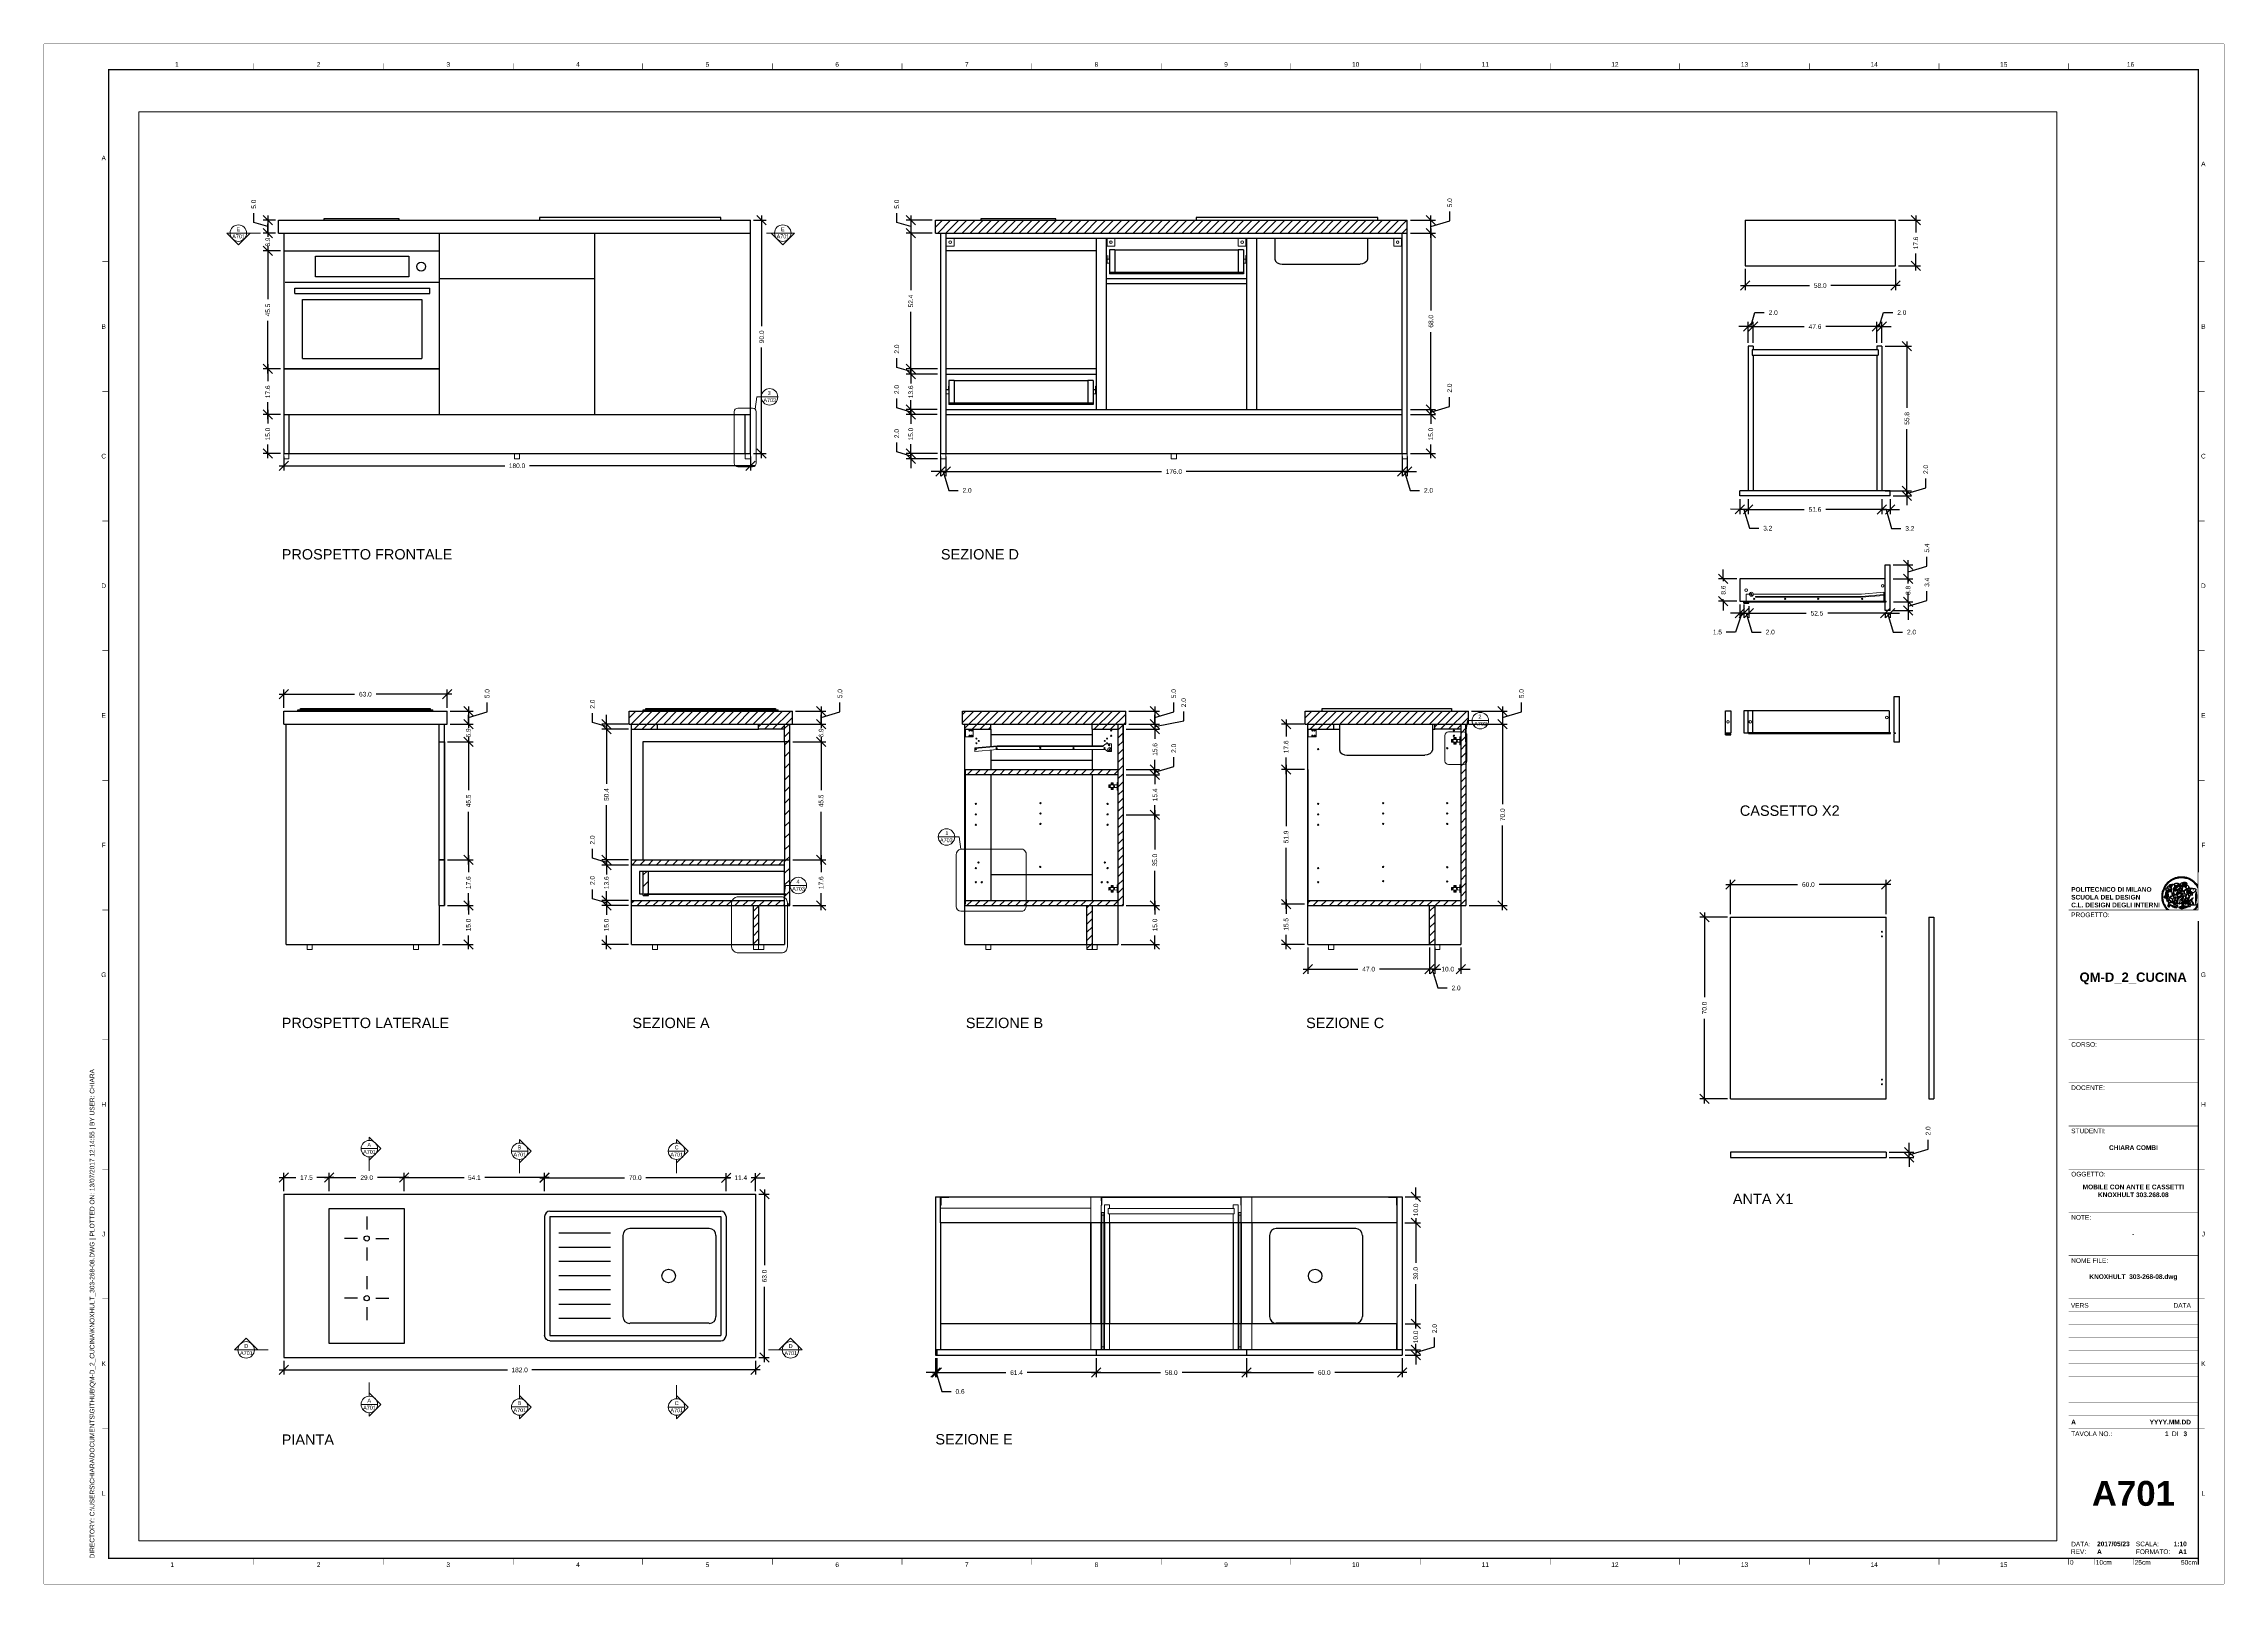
# Paper-space layout 'A701' of a CAD drawing. Header units: millimetres. Extents: x 0 to 841, y 0 to 594.
# The model-space entities are those that its viewports show. They can reach past a viewport. Long polylines and large blocks are cut down to what shows.
import ezdxf
from ezdxf.enums import TextEntityAlignment as Align

# ---------------------------------------------------------------- set-up
doc = ezdxf.new("R2010")
doc.units = ezdxf.units.MM
doc.set_wipeout_variables(frame=1)
for name, color, linetype in [('Campitura', 11, 'Continuous'), ('Cassetti', 5, 'Continuous'), ('Forno e fornello', 6, 'Continuous'), ('G-ANNO-LOGO', 3, 'Continuous'), ('G-ANNO-TEXT', 3, 'Continuous'), ('G-ANNO-TTLB', 3, 'Continuous'), ('Lavabo', 4, 'Continuous')]:
    doc.layers.add(name, color=color, linetype=linetype)
doc.layers.add('G-ANNO-NPLT', color=210, linetype='Continuous', plot=False)
for name, color, linetype, lineweight in [('Giunzioni', 3, 'Continuous', 18), ('Linee e simboli', 1, 'Continuous', 18), ('Parti nascoste', 2, 'Continuous', 9), ('Struttura', 7, 'Continuous', 30)]:
    doc.layers.add(name, color=color, linetype=linetype, lineweight=lineweight)
doc.styles.add('ARIAL', font='arial.ttf')
doc.styles.add('ARIAL-BOLD', font='')
doc.styles.add('E-ARIAL', font='arial.ttf')
doc.styles.get("Standard").update_dxf_attribs({"font": 'arial.ttf'})
doc.styles.get('ARIAL-BOLD').set_extended_font_data('Arial', bold=True)
doc.dimstyles.new('TICK_36', dxfattribs={"dimtxt": 1.8, "dimasz": 3.6, "dimexe": 1.8, "dimexo": 1.2, "dimgap": 1.8, "dimtad": 0, "dimdec": 1, "dimzin": 0, "dimdsep": 46, "dimtxsty": 'ARIAL', "dimblk": 'OBLIQUE', "dimcen": 1.8, "dimdle": 1.8, "dimclrd": 256, "dimclrt": 256, "dimadec": 0, "dimazin": 0, "dimtfac": 1, "dimtdec": 1, "dimtmove": 1, "dimatfit": 3, "dimldrblk": 'OPEN90', "dimfxl": 1, "dimtfill": 1, "dimtolj": 1, "dimtzin": 0, "dimarcsym": 0})
pattern_1 = [(45, (-60.952, 1e-05), (-2.245064, 2.245064), [])]
pattern_2 = [(45, (-128.5872, 3e-05), (-1.5715448, 1.5715448), [])]

# ---------------------------------------------------------------- blocks, each defined once
blk = doc.blocks.new('A1_GRID_LAYOUT')
at = {"layer": 'G-ANNO-NPLT', "const_width": 0.18}
for points in [[(841, 594), (0, 594)], [(0, 0), (0, 594)], [(841, 0), (841, 594)], [(841, 0), (0, 0)]]:
    blk.add_lwpolyline(points, dxfattribs=at)
at = {"layer": 'G-ANNO-TTLB', "const_width": 0.5, "flags": 128}
blk.add_lwpolyline([(25, 584), (25, 10), (831, 10), (831, 584)], close=True, dxfattribs=at)
at = {"layer": 'G-ANNO-TTLB', "const_width": 0.18, "flags": 128}
for points in [[(81, 586.5), (81, 584)], [(131, 586.5), (131, 584)], [(181, 586.5), (181, 584)], [(231, 586.5), (231, 584)], [(281, 586.5), (281, 584)], [(331, 586.5), (331, 584)], [(381, 586.5), (381, 584)], [(431, 586.5), (431, 584)], [(481, 586.5), (481, 584)], [(531, 586.5), (531, 584)], [(581, 586.5), (581, 584)], [(631, 586.5), (631, 584)], [(681, 586.5), (681, 584)], [(731, 586.5), (731, 584)], [(781, 586.5), (781, 584)], [(0, 578.5), (0, 576)], [(25, 510), (22.5, 510)], [(833.5, 510), (831, 510)], [(25, 460), (22.5, 460)], [(833.5, 460), (831, 460)], [(25, 410), (22.5, 410)], [(833.5, 410), (831, 410)], [(25, 360), (22.5, 360)], [(833.5, 360), (831, 360)], [(25, 310), (22.5, 310)], [(833.5, 310), (831, 310)], [(25, 260), (22.5, 260)], [(833.5, 260), (831, 260)], [(25, 210), (22.5, 210)], [(833.5, 210), (831, 210)], [(25, 160), (22.5, 160)], [(833.5, 160), (831, 160)], [(25, 110), (22.5, 110)], [(833.5, 110), (831, 110)], [(833.5, 110), (831, 110)], [(25, 60), (22.5, 60)], [(833.5, 60), (831, 60)], [(833.5, 60), (831, 60)], [(81, 10), (81, 7.5)], [(131, 10), (131, 7.5)], [(181, 10), (181, 7.5)], [(231, 10), (231, 7.5)], [(281, 10), (281, 7.5)], [(331, 10), (331, 7.5)], [(381, 10), (381, 7.5)], [(431, 10), (431, 7.5)], [(481, 10), (481, 7.5)], [(531, 10), (531, 7.5)], [(581, 10), (581, 7.5)], [(631, 10), (631, 7.5)], [(681, 10), (681, 7.5)], [(731, 10), (731, 7.5)], [(781, 10), (781, 7.5)]]:
    blk.add_lwpolyline(points, dxfattribs=at)
at = {"layer": 'G-ANNO-TTLB', "const_width": 0.18}
blk.add_lwpolyline([(716.5, 10), (776.5, 10)], dxfattribs=at)
at = {"layer": 'G-ANNO-TEXT', "style": 'ARIAL'}
for s, p in [('1', (51.35, 586.07)), ('2', (106, 586.07)), ('3', (156, 586.07)), ('4', (206, 586.07)), ('5', (256, 586.07)), ('6', (306, 586.07)), ('7', (356, 586.07)), ('8', (406, 586.07)), ('9', (456, 586.07)), ('10', (506, 586.07)), ('11', (556, 586.07)), ('12', (606, 586.07)), ('13', (656, 586.07)), ('14', (706, 586.07)), ('15', (756, 586.07)), ('16', (804.89, 586.07)), ('A', (23.09, 549.98)), ('A', (832.98, 547.71)), ('B', (23.09, 485)), ('B', (832.98, 485)), ('C', (23.09, 435)), ('C', (832.98, 435)), ('D', (23.09, 385)), ('D', (832.98, 385)), ('E', (23.09, 335)), ('E', (832.98, 335)), ('F', (23.09, 285)), ('F', (832.98, 285)), ('G', (23.09, 235)), ('G', (832.98, 235)), ('H', (23.09, 185)), ('H', (832.98, 185)), ('J', (23.09, 135)), ('J', (832.98, 135)), ('K', (23.09, 85)), ('K', (832.98, 85)), ('L', (23.09, 35)), ('L', (832.98, 35)), ('2', (106, 7.51)), ('3', (156, 7.51)), ('6', (306, 7.51)), ('8', (406, 7.51)), ('9', (456, 7.51)), ('10', (506, 7.51)), ('12', (606, 7.51)), ('13', (656, 7.51)), ('1', (49.49, 7.51)), ('4', (206, 7.51)), ('5', (256, 7.51)), ('7', (356, 7.51)), ('11', (556, 7.51)), ('14', (706, 7.51)), ('15', (756, 7.51))]:
    blk.add_text(s, height=1.8, dxfattribs=at).set_placement(p, align=Align.MIDDLE_CENTER)
at = {"layer": 'G-ANNO-TEXT', "insert": (17.7, 9.95), "char_height": 1.8, "attachment_point": 1, "rotation": 90, "style": 'ARIAL'}
blk.add_mtext_dynamic_manual_height_columns('DIRECTORY: C:\\\\USERS\\\\CHIARA\\\\DOCUMENTS\\\\GITHUB\\\\QM-D_2_CUCINA\\\\KNOXHULT_303-268-08.DWG | PLOTTED ON: 13/07/2017 12:14:55 | BY USER: CHIARA', width=412.209, gutter_width=9, heights=[0], dxfattribs=at)
blk = doc.blocks.new('logoPolimi')
for p, q in [((-2.37, 0.12), (-2.16, 0.11)), ((-2.37, 0.01), (-2.16, 0.01)), ((-2.36, 0.23), (-2.15, 0.21)), ((-2.35, 0.34), (-2.14, 0.31)), ((-2.33, 0.45), (-2.12, 0.41)), ((-2.3, 0.55), (-2.1, 0.51)), ((-2.28, 0.66), (-2.07, 0.6)), ((-2.24, 0.77), (-2.04, 0.7)), ((-2.2, 0.87), (-2.01, 0.79)), ((-2.16, 0.97), (-1.97, 0.89)), ((-2.11, 1.07), (-1.93, 0.98)), ((-2.06, 1.17), (-1.88, 1.07)), ((-2.01, 1.26), (-1.83, 1.15)), ((-1.94, 1.36), (-1.77, 1.24)), ((-1.88, 1.45), (-1.71, 1.32)), ((-1.84, 0.03), (-1.82, 0.35)), ((-1.81, 1.53), (-1.65, 1.4)), ((-1.74, 1.61), (-1.58, 1.47)), ((-1.73, 0.59), (-1.73, 0.59)), ((-1.73, 0.59), (-1.73, 0.59)), ((-1.66, 1.69), (-1.51, 1.54)), ((-1.65, 0.57), (-1.65, 0.57)), ((-1.59, 1.12), (-1.59, 1.12)), ((-1.58, 1.77), (-1.44, 1.61)), ((-1.51, 0.55), (-1.51, 0.55)), ((-1.51, 0.55), (-1.51, 0.55)), ((-1.49, 1.84), (-1.36, 1.68)), ((-1.41, 1.91), (-1.28, 1.74)), ((-1.32, 1.97), (-1.2, 1.8)), ((-1.31, 0.79), (-1.21, 0.75)), ((-1.21, 0.75), (-1.31, 0.79)), ((-1.21, 0.75), (-1.31, 0.79)), ((-1.22, 2.03), (-1.11, 1.85)), ((-1.21, 0.75), (-1.21, 0.75)), ((-1.21, 0.75), (-1.21, 0.75)), ((-1.19, 0.76), (-1.19, 0.76)), ((-1.19, 0.76), (-1.19, 0.76)), ((-1.17, 0.99), (-1.18, 0.99)), ((-1.18, 0.99), (-1.17, 0.99)), ((-1.16, 0.57), (-1.16, 0.57)), ((-1.16, 0.57), (-1.16, 0.57)), ((-1.13, 2.09), (-1.03, 1.9)), ((-1.1, 0.01), (-0.99, 0.06)), ((-0.99, 0.06), (-1.1, 0.01)), ((-0.99, 0.06), (-1.1, 0.01)), ((-1.03, 2.14), (-0.94, 1.95)), ((-0.99, 0.06), (-0.99, 0.06)), ((-0.99, 0.06), (-0.99, 0.06)), ((-0.97, 0.79), (-0.98, 0.79)), ((-0.89, 0.84), (-0.97, 0.79)), ((-0.97, 0.79), (-0.89, 0.84)), ((-0.96, 1.41), (-0.96, 1.41)), ((-0.96, 1.41), (-0.96, 1.41)), ((-0.93, 2.18), (-0.84, 1.99)), ((-0.89, 0.84), (-0.82, 0.87)), ((-0.82, 0.87), (-0.89, 0.84)), ((-0.89, 0.84), (-0.82, 0.87)), ((-0.88, 0.83), (-0.89, 0.84)), ((-0.85, 1.39), (-0.85, 1.39)), ((-0.85, 1.39), (-0.85, 1.39)), ((-0.84, 0.14), (-0.84, 0.14)), ((-0.83, 2.22), (-0.75, 2.03)), ((-0.77, 1.08), (-0.78, 1.08)), ((-0.78, 1.08), (-0.77, 1.08)), ((-0.61, 1.12), (-0.77, 1.08)), ((-0.77, 1.08), (-0.61, 1.12)), ((-0.77, 1.08), (-0.61, 1.12)), ((-0.75, 1.3), (-0.76, 1.29)), ((-0.76, 1.29), (-0.75, 1.3)), ((-0.72, 2.26), (-0.66, 2.06)), ((-0.65, 0.99), (-0.7, 0.96)), ((-0.69, 0.18), (-0.68, 0.18)), ((-0.66, 0.93), (-0.66, 0.93)), ((-0.66, 0.93), (-0.64, 0.93)), ((-0.66, 0.93), (-0.66, 0.93)), ((-0.66, 0.93), (-0.66, 0.93)), ((-0.63, 1.01), (-0.63, 1.01)), ((-0.63, 1.01), (-0.62, 1.01)), ((-0.63, 0.66), (-0.63, 0.66)), ((-0.61, 2.29), (-0.56, 2.09)), ((-0.6, 1.12), (-0.61, 1.12)), ((-0.61, 1.12), (-0.6, 1.12)), ((-0.61, 1.12), (-0.6, 1.12)), ((-0.61, 0.86), (-0.57, 0.85)), ((-0.57, 0.85), (-0.61, 0.86)), ((-0.61, 0.86), (-0.57, 0.85)), ((-0.53, 1.08), (-0.6, 1.12)), ((-0.6, 1.12), (-0.6, 1.11)), ((-0.6, 1.12), (-0.53, 1.08)), ((-0.57, 0.8), (-0.59, 0.8)), ((-0.57, 0.85), (-0.53, 0.84)), ((-0.57, 0.85), (-0.57, 0.85)), ((-0.57, 0.85), (-0.57, 0.85)), ((-0.57, 0.85), (-0.53, 0.84)), ((-0.56, 0.29), (-0.49, 0.48)), ((-0.56, 0.14), (-0.56, 0.29)), ((-0.5, 0.11), (-0.56, 0.14)), ((-0.53, 0.84), (-0.51, 0.84)), ((-0.53, 0.84), (-0.51, 0.84)), ((-0.53, 0.84), (-0.53, 0.84)), ((-0.51, 2.32), (-0.46, 2.11)), ((-0.51, 0.11), (-0.51, 0.11)), ((-0.51, 0.11), (-0.51, 0.11)), ((-0.34, 0.33), (-0.5, 0.11)), ((-0.49, 0.48), (-0.41, 0.55)), ((-0.42, 0.8), (-0.47, 0.79)), ((-0.42, 0.8), (-0.47, 0.79)), ((-0.47, 0.79), (-0.45, 0.76)), ((-0.47, 0.79), (-0.45, 0.76)), ((-0.45, 1.14), (-0.42, 1.11)), ((-0.42, 1.26), (-0.36, 1.22)), ((-0.41, 0.55), (-0.34, 0.49)), ((-0.4, 2.34), (-0.36, 2.13)), ((-0.4, 1.37), (-0.38, 1.38)), ((-0.39, 1.37), (-0.4, 1.37)), ((-0.35, 1.33), (-0.4, 1.37)), ((-0.39, 1.24), (-0.4, 1.23)), ((-0.38, 1.14), (-0.38, 1.14)), ((-0.34, 0.49), (-0.09, 0.48)), ((-0.16, 0.32), (-0.34, 0.33)), ((-0.14, 0.32), (-0.31, 0.34)), ((-0.29, 2.35), (-0.26, 2.14)), ((-0.28, 1.3), (-0.29, 1.3)), ((-0.28, 1.3), (-0.28, 1.3)), ((-0.18, 2.36), (-0.16, 2.15)), ((-0.16, 1.24), (-0.16, 1.25)), ((-0.16, 1.25), (-0.16, 1.25)), ((-0.16, 0.49), (-0.14, 0.64)), ((-0.06, 0.27), (-0.16, 0.32)), ((-0.1, 0.88), (-0.09, 0.87)), ((-0.08, 1.37), (-0.08, 1.38)), ((-0.08, 1.23), (-0.05, 1.21)), ((-0.05, 1.21), (-0.08, 1.23)), ((-0.08, 1.23), (-0.05, 1.21)), ((-0.07, 2.37), (-0.06, 2.16)), ((-0.03, 0.26), (-0.06, 0.27)), ((-0.05, 1.21), (-0.04, 1.21)), ((-0.04, 1.21), (-0.05, 1.21)), ((-0.04, 1.21), (-0.04, 1.21)), ((-0.04, 1.21), (-0.04, 1.21)), ((-0.04, 0.48), (-0.03, 0.26)), ((0.03, 1.15), (0.03, 1.15)), ((0.03, 0.66), (0.03, 0.67)), ((0.04, 2.37), (0.04, 2.16)), ((0.07, 0.58), (0.07, 0.57)), ((0.1, 1.18), (0.1, 1.18)), ((0.1, 0.84), (0.1, 0.84)), ((0.13, 1.32), (0.17, 1.19)), ((0.15, 2.36), (0.14, 2.16)), ((0.14, 0.71), (0.34, 0.65)), ((0.31, 0.56), (0.17, 0.63)), ((0.26, 2.36), (0.24, 2.15)), ((0.27, 1.61), (0.27, 1.61)), ((0.27, 1.61), (0.27, 1.61)), ((0.27, 1.61), (0.27, 1.61)), ((0.29, 1.29), (0.29, 1.29)), ((0.29, 1.29), (0.29, 1.29)), ((0.29, 1.29), (0.29, 1.29)), ((0.29, 1.29), (0.29, 1.29)), ((0.33, 0.49), (0.34, 0.49)), ((0.33, 0.03), (0.35, 0.03)), ((0.33, 0.03), (0.35, 0.03)), ((0.37, 2.34), (0.34, 2.13)), ((0.34, 0.65), (0.34, 0.64)), ((0.35, 0.03), (0.57, 0.06)), ((0.35, 0.03), (0.57, 0.06)), ((0.35, 0.03), (0.35, 0.03)), ((0.35, 0.03), (0.35, 0.03)), ((0.38, 1.36), (0.37, 1.35)), ((0.38, 0.34), (0.37, 0.34)), ((0.38, 0.34), (0.38, 0.34)), ((0.43, 0.67), (0.39, 0.64)), ((0.48, 2.32), (0.44, 2.12)), ((0.49, 1.05), (0.51, 1.13)), ((0.51, 1.13), (0.49, 1.05)), ((0.49, 1.05), (0.51, 1.13)), ((0.51, 1.31), (0.5, 1.29)), ((0.51, 1.13), (0.52, 1.23)), ((0.52, 1.23), (0.51, 1.23)), ((0.51, 1.23), (0.52, 1.23)), ((0.52, 1.23), (0.51, 1.13)), ((0.51, 1.13), (0.52, 1.23)), ((0.52, 1.24), (0.6, 1.37)), ((0.52, 1.23), (0.6, 1.36)), ((0.6, 1.36), (0.52, 1.23)), ((0.52, 1.23), (0.52, 1.23)), ((0.52, 1.23), (0.52, 1.24)), ((0.52, 1.23), (0.52, 1.23)), ((0.55, 1.07), (0.53, 1.06)), ((0.53, 1.04), (0.53, 1.06)), ((0.53, 1.05), (0.53, 1.04)), ((0.59, 2.3), (0.54, 2.09)), ((0.54, 0.3), (0.63, 0.32)), ((0.54, -0.08), (0.61, 0.06)), ((0.61, 0.06), (0.54, -0.08)), ((0.54, -0.08), (0.61, 0.06)), ((0.56, 0.19), (0.59, 0.21)), ((0.57, 1.07), (0.57, 1.07)), ((0.57, 1.07), (0.57, 1.07)), ((0.57, 1.07), (0.57, 1.07)), ((0.57, 1.07), (0.57, 1.07)), ((0.57, 1.07), (0.57, 1.07)), ((0.57, 1.07), (0.57, 1.07)), ((0.57, 1.07), (0.57, 1.07)), ((0.58, 0.3), (0.59, 0.29)), ((0.59, 0.78), (0.59, 0.79)), ((0.59, 0.79), (0.59, 0.79)), ((0.59, 0.79), (0.59, 0.79)), ((0.59, 0.79), (0.59, 0.78)), ((0.61, 0.06), (0.6, 0.07)), ((0.6, 0.07), (0.61, 0.06)), ((0.61, 0.06), (0.61, 0.07)), ((0.62, 0.21), (0.65, 0.22)), ((0.69, 2.27), (0.63, 2.07)), ((0.64, 1.37), (0.65, 1.37)), ((0.69, 0.86), (0.68, 0.86)), ((0.68, 0.86), (0.69, 0.86)), ((0.68, 0.76), (0.68, 0.76)), ((0.8, 2.23), (0.73, 2.03)), ((0.76, 0.26), (0.76, 0.26)), ((0.9, 2.19), (0.82, 2)), ((0.82, 0.35), (0.84, 0.36)), ((0.82, 0.35), (0.82, 0.35)), ((0.84, 0.36), (0.84, 0.37)), ((0.85, 0.34), (1.05, 0.35)), ((1, 2.15), (0.91, 1.96)), ((0.93, 1.05), (0.93, 1.05)), ((0.93, 1.05), (0.93, 1.05)), ((0.93, 1.05), (0.93, 1.04)), ((0.93, 1.05), (0.93, 1.05)), ((0.97, 0.66), (0.96, 0.66)), ((1.01, 0.97), (0.98, 0.96)), ((1.1, 2.1), (1, 1.91)), ((1.2, 2.04), (1.09, 1.86)), ((1.17, 0.96), (1.17, 0.95)), ((1.17, 0.95), (1.17, 0.95)), ((1.29, 1.99), (1.18, 1.81)), ((1.38, 1.92), (1.26, 1.75)), ((1.34, 0.37), (1.26, 0.04)), ((1.27, 0.37), (1.27, 0.38)), ((1.28, 0.95), (1.28, 0.95)), ((1.47, 1.86), (1.34, 1.69)), ((1.37, 0.73), (1.46, 0.81)), ((1.41, 0.4), (1.41, 0.41)), ((1.56, 1.79), (1.42, 1.63)), ((1.64, 1.71), (1.49, 1.56)), ((1.49, 0.9), (1.57, 0.92)), ((1.72, 1.63), (1.56, 1.49)), ((1.67, 0.6), (1.57, 0.53)), ((1.79, 1.55), (1.63, 1.41)), ((1.86, 1.47), (1.7, 1.34)), ((1.93, 1.38), (1.76, 1.26)), ((1.99, 1.29), (1.81, 1.17)), ((2.05, 1.19), (1.87, 1.09)), ((2.1, 1.1), (1.92, 1)), ((2.15, 1), (1.96, 0.91)), ((2.19, 0.9), (2, 0.82)), ((2.23, 0.79), (2.04, 0.72)), ((2.27, 0.69), (2.07, 0.63)), ((2.3, 0.58), (2.09, 0.53)), ((2.32, 0.47), (2.12, 0.43)), ((2.34, 0.37), (2.13, 0.33)), ((2.36, 0.26), (2.15, 0.23)), ((2.37, 0.15), (2.16, 0.13)), ((2.37, 0.04), (2.16, 0.03)), ((-2.37, -0.1), (-2.16, -0.09)), ((-2.36, -0.21), (-2.15, -0.19)), ((-2.35, -0.32), (-2.14, -0.29)), ((-2.33, -0.43), (-2.12, -0.39)), ((-2.31, -0.54), (-2.1, -0.49)), ((-2.28, -0.65), (-2.08, -0.59)), ((-2.25, -0.75), (-2.05, -0.69)), ((-2.21, -0.86), (-2.02, -0.78)), ((-2.17, -0.96), (-1.98, -0.87)), ((-2.12, -1.06), (-1.93, -0.96)), ((-2.07, -1.16), (-1.89, -1.05)), ((-2.04, -0.15), (-1.97, -0.2)), ((-2.01, -1.25), (-1.84, -1.14)), ((-1.95, -1.34), (-1.78, -1.22)), ((-1.89, -1.43), (-1.72, -1.31)), ((-1.82, -1.52), (-1.66, -1.38)), ((-1.75, -1.6), (-1.59, -1.46)), ((-1.67, -1.68), (-1.52, -1.53)), ((-1.58, -0.12), (-1.6, -0.18)), ((-1.6, -0.18), (-1.58, -0.28)), ((-1.57, -0.54), (-1.59, -0.54)), ((-1.59, -0.54), (-1.59, -0.54)), ((-1.59, -1.76), (-1.45, -1.6)), ((-1.56, -0.32), (-1.56, -0.31)), ((-1.56, -0.31), (-1.56, -0.31)), ((-1.53, -0.65), (-1.53, -0.65)), ((-1.53, -0.65), (-1.53, -0.65)), ((-1.51, -1.83), (-1.37, -1.67)), ((-1.48, -0.86), (-1.48, -0.85)), ((-1.42, -0.37), (-1.42, -0.37)), ((-1.42, -1.9), (-1.29, -1.73)), ((-1.38, -0.46), (-1.38, -0.46)), ((-1.33, -1.96), (-1.21, -1.79)), ((-1.31, -0.24), (-1.31, -0.23)), ((-1.31, -0.23), (-1.31, -0.24)), ((-1.24, -2.02), (-1.13, -1.84)), ((-1.23, -0.19), (-1.23, -0.19)), ((-1.23, -0.19), (-1.23, -0.19)), ((-1.23, -0.19), (-1.23, -0.19)), ((-1.23, -0.19), (-1.23, -0.19)), ((-1.14, -2.08), (-1.04, -1.89)), ((-1.04, -2.13), (-0.95, -1.94)), ((-1.01, -0.39), (-1.02, -0.39)), ((-1.02, -0.39), (-1.01, -0.39)), ((-1.02, -0.7), (-1.02, -0.7)), ((-1.02, -0.7), (-1.02, -0.7)), ((-1.02, -0.7), (-1.02, -0.7)), ((-0.94, -2.18), (-0.86, -1.98)), ((-0.84, -2.22), (-0.77, -2.02)), ((-0.79, -0.51), (-0.83, -0.58)), ((-0.83, -0.58), (-0.79, -0.51)), ((-0.83, -0.58), (-0.79, -0.51)), ((-0.78, -1.05), (-0.83, -0.94)), ((-0.83, -0.94), (-0.78, -1.05)), ((-0.83, -0.94), (-0.83, -0.94)), ((-0.83, -0.94), (-0.78, -1.05)), ((-0.82, -1.23), (-0.82, -1.23)), ((-0.82, -1.23), (-0.77, -1.23)), ((-0.77, -1.23), (-0.82, -1.23)), ((-0.82, -1.23), (-0.82, -1.23)), ((-0.77, -1.23), (-0.82, -1.23)), ((-0.75, -0.96), (-0.8, -0.89)), ((-0.8, -0.89), (-0.79, -0.92)), ((-0.79, -0.92), (-0.8, -0.89)), ((-0.8, -0.89), (-0.75, -0.96)), ((-0.79, -0.92), (-0.8, -0.89)), ((-0.8, -0.89), (-0.8, -0.89)), ((-0.8, -0.89), (-0.75, -0.96)), ((-0.79, -0.92), (-0.78, -0.95)), ((-0.78, -0.95), (-0.79, -0.92)), ((-0.78, -0.95), (-0.79, -0.92)), ((-0.77, -0.49), (-0.78, -0.48)), ((-0.78, -0.48), (-0.77, -0.49)), ((-0.78, -0.95), (-0.76, -1)), ((-0.76, -1), (-0.78, -0.95)), ((-0.76, -1), (-0.78, -0.95)), ((-0.71, -0.89), (-0.75, -0.87)), ((-0.75, -0.87), (-0.71, -0.89)), ((-0.75, -0.87), (-0.71, -0.89)), ((-0.72, -1.01), (-0.75, -0.96)), ((-0.75, -0.96), (-0.72, -1.01)), ((-0.75, -0.96), (-0.72, -1.01)), ((-0.74, -2.25), (-0.67, -2.05)), ((-0.64, -0.93), (-0.71, -0.89)), ((-0.71, -0.89), (-0.64, -0.93)), ((-0.71, -0.89), (-0.64, -0.93)), ((-0.66, -0.53), (-0.66, -0.53)), ((-0.66, -0.53), (-0.66, -0.53)), ((-0.66, -0.53), (-0.66, -0.53)), ((-0.63, -2.29), (-0.57, -2.08)), ((-0.52, -2.31), (-0.48, -2.11)), ((-0.39, -0.81), (-0.51, -0.69)), ((-0.51, -1.04), (-0.5, -1.04)), ((-0.48, -0.42), (-0.48, -0.42)), ((-0.48, -0.42), (-0.48, -0.42)), ((-0.48, -0.42), (-0.48, -0.42)), ((-0.42, -2.33), (-0.38, -2.13)), ((-0.41, -0.51), (-0.41, -0.51)), ((-0.38, -0.05), (-0.39, -0.12)), ((-0.39, -0.12), (-0.37, -0.1)), ((-0.35, -0.14), (-0.37, -0.08)), ((-0.37, -0.09), (-0.37, -0.09)), ((-0.33, -0.12), (-0.35, -0.14)), ((-0.32, -0.14), (-0.35, -0.14)), ((-0.35, -0.18), (-0.34, -0.22)), ((-0.34, -0.08), (-0.29, -0.16)), ((-0.34, -0.22), (-0.34, -0.22)), ((-0.27, -0.17), (-0.32, -0.14)), ((-0.31, -2.35), (-0.28, -2.14)), ((-0.25, -0.91), (-0.26, -0.9)), ((-0.26, -1.29), (0.1, -1.2)), ((0.1, -1.2), (-0.26, -1.29)), ((0.08, -1.4), (-0.26, -1.29)), ((-0.26, -1.29), (0.08, -1.4)), ((-0.26, -1.38), (-0.26, -1.29)), ((-0.26, -1.29), (-0.26, -1.29)), ((-0.26, -1.29), (-0.26, -1.38)), ((-0.26, -1.29), (0.08, -1.4)), ((-0.26, -1.29), (-0.26, -1.29)), ((0.08, -1.49), (-0.26, -1.38)), ((-0.26, -1.38), (0.09, -1.49)), ((-0.2, -2.36), (-0.18, -2.15)), ((-0.14, -0.15), (-0.16, -0.13)), ((-0.11, -0.04), (-0.12, -0.05)), ((-0.09, -2.37), (-0.08, -2.16)), ((-0.04, -0.41), (-0.01, -0.44)), ((-0.01, -0.44), (-0.04, -0.41)), ((-0.04, -0.41), (-0.01, -0.44)), ((0.03, -2.37), (0.02, -2.16)), ((0.07, -0.84), (0.07, -0.84)), ((0.07, -0.84), (0.07, -0.84)), ((0.1, -1.2), (0.08, -1.32)), ((0.08, -1.32), (0.13, -1.2)), ((0.08, -1.4), (0.72, -1.22)), ((0.72, -1.22), (0.08, -1.4)), ((0.08, -1.4), (0.72, -1.22)), ((0.72, -1.31), (0.08, -1.49)), ((0.08, -1.44), (0.08, -1.4)), ((0.08, -1.4), (0.08, -1.44)), ((0.08, -1.4), (0.08, -1.49)), ((0.08, -1.49), (0.08, -1.44)), ((0.08, -1.44), (0.08, -1.44)), ((0.08, -1.44), (0.08, -1.45)), ((0.08, -1.45), (0.08, -1.46)), ((0.08, -1.46), (0.08, -1.49)), ((0.1, -1.01), (0.09, -0.86)), ((0.1, -1.01), (0.09, -0.86)), ((0.09, -1.49), (0.72, -1.31)), ((0.1, -1.2), (0.12, -1.04)), ((0.12, -1.04), (0.1, -1.2)), ((0.13, -1.2), (0.1, -1.2)), ((0.1, -1.2), (0.13, -1.2)), ((0.13, -1.2), (0.1, -1.2)), ((0.1, -1.2), (0.1, -1.2)), ((0.11, -0.44), (0.11, -0.44)), ((0.11, -0.44), (0.11, -0.44)), ((0.12, -0.21), (0.12, -0.21)), ((0.12, -0.21), (0.12, -0.21)), ((0.12, -0.21), (0.12, -0.21)), ((0.12, -0.21), (0.12, -0.21)), ((0.12, -0.21), (0.12, -0.21)), ((0.12, -0.21), (0.12, -0.21)), ((0.12, -0.21), (0.12, -0.21)), ((0.12, -0.21), (0.12, -0.21)), ((0.12, -0.21), (0.12, -0.21)), ((0.12, -0.21), (0.12, -0.21)), ((0.12, -0.21), (0.12, -0.21)), ((0.12, -0.21), (0.12, -0.21)), ((0.12, -0.21), (0.12, -0.21)), ((0.12, -0.56), (0.14, -0.53)), ((0.14, -0.53), (0.12, -0.56)), ((0.12, -0.56), (0.14, -0.53)), ((0.12, -1.04), (0.12, -1.04)), ((0.12, -1.04), (0.12, -1.04)), ((0.12, -1.04), (0.12, -1.04)), ((0.14, -2.37), (0.12, -2.16)), ((0.21, -0.99), (0.13, -1.2)), ((0.13, -1.2), (0.21, -0.99)), ((0.36, -1.14), (0.13, -1.2)), ((0.13, -1.2), (0.26, -1.17)), ((0.14, -0.53), (0.16, -0.49)), ((0.16, -0.49), (0.14, -0.53)), ((0.14, -0.53), (0.16, -0.49)), ((0.16, -0.49), (0.16, -0.49)), ((0.16, -0.49), (0.16, -0.49)), ((0.28, -1.19), (0.21, -0.99)), ((0.21, -0.99), (0.31, -1.27)), ((0.25, -2.36), (0.22, -2.15)), ((0.24, -0.17), (0.24, -0.16)), ((0.24, -0.16), (0.24, -0.17)), ((0.25, -0.84), (0.25, -0.88)), ((0.25, -0.88), (0.25, -0.84)), ((0.25, -0.88), (0.25, -0.84)), ((0.25, -0.88), (0.29, -1.17)), ((0.26, -0.88), (0.25, -0.88)), ((0.31, -1.27), (0.25, -0.88)), ((0.26, -1.17), (0.28, -1.16)), ((0.28, -1.16), (0.36, -1.14)), ((0.29, -1.17), (0.28, -1.19)), ((0.35, -2.34), (0.32, -2.14)), ((0.36, -1.14), (0.72, -1.22)), ((0.72, -1.22), (0.36, -1.14)), ((0.46, -2.32), (0.42, -2.12)), ((0.49, -0.31), (0.49, -0.31)), ((0.49, -0.31), (0.49, -0.31)), ((0.5, -0.27), (0.5, -0.27)), ((0.51, -0.27), (0.51, -0.27)), ((0.57, -2.3), (0.52, -2.1)), ((0.68, -2.27), (0.62, -2.07)), ((0.78, -2.24), (0.71, -2.04)), ((0.72, -0.81), (0.75, -0.89)), ((0.72, -1.22), (0.72, -1.31)), ((0.72, -1.31), (0.72, -1.22)), ((0.74, -0.23), (0.74, -0.23)), ((0.74, -0.23), (0.75, -0.24)), ((0.75, -0.23), (0.75, -0.23)), ((0.89, -2.2), (0.81, -2)), ((0.86, -0.25), (0.82, -0.34)), ((0.87, -0.22), (0.86, -0.23)), ((0.87, -0.22), (0.86, -0.25)), ((0.99, -2.15), (0.9, -1.96)), ((0.96, -0.58), (0.96, -0.57)), ((1.09, -2.11), (0.99, -1.92)), ((1.05, -1.05), (1.04, -1.05)), ((1.19, -2.05), (1.08, -1.87)), ((1.28, -2), (1.17, -1.82)), ((1.37, -1.93), (1.25, -1.76)), ((1.31, -0.27), (1.3, -0.26)), ((1.3, -0.26), (1.3, -0.26)), ((1.3, -0.26), (1.3, -0.26)), ((1.3, -0.26), (1.31, -0.27)), ((1.3, -0.26), (1.3, -0.26)), ((1.46, -1.87), (1.33, -1.7)), ((1.54, -1.8), (1.41, -1.64)), ((1.63, -1.72), (1.48, -1.57)), ((1.71, -1.65), (1.55, -1.5)), ((1.78, -1.57), (1.62, -1.43)), ((1.85, -1.48), (1.69, -1.35)), ((1.92, -1.39), (1.75, -1.27)), ((1.98, -1.3), (1.81, -1.19)), ((2.04, -1.21), (1.86, -1.1)), ((2.09, -1.11), (1.91, -1.01)), ((2.14, -1.01), (1.95, -0.92)), ((2.19, -0.91), (1.99, -0.83)), ((2.23, -0.81), (2.03, -0.74)), ((2.26, -0.7), (2.06, -0.64)), ((2.29, -0.6), (2.09, -0.55)), ((2.32, -0.49), (2.11, -0.45)), ((2.34, -0.38), (2.13, -0.35)), ((2.35, -0.27), (2.15, -0.25)), ((2.37, -0.08), (2.16, -0.07)), ((2.36, -0.16), (2.16, -0.15))]:
    blk.add_line(p, q)
for points in [[(-1.9, 0.12), (-1.94, 0.02), (-2.05, -0.09), (-2.05, -0.09)], [(-1.86, 0.38), (-1.86, 0.38), (-1.87, 0.19), (-1.9, 0.12)], [(-1.76, 0.6), (-1.76, 0.6), (-1.84, 0.57), (-1.86, 0.38)], [(-1.86, -0.04), (-1.84, 0.02), (-1.84, 0.03), (-1.84, 0.03)], [(-1.82, 0.78), (-1.83, 0.8), (-1.85, 0.86), (-1.83, 0.88)], [(-1.82, 0.78), (-1.83, 0.8), (-1.85, 0.86), (-1.83, 0.88)], [(-1.83, 0.88), (-1.81, 0.9), (-1.76, 0.96), (-1.76, 0.96)], [(-1.83, 0.88), (-1.81, 0.9), (-1.76, 0.96), (-1.76, 0.96)], [(-1.76, 0.6), (-1.83, 0.7), (-1.78, 0.74), (-1.78, 0.74)], [(-1.78, 0.74), (-1.79, 0.74), (-1.83, 0.7), (-1.76, 0.6)], [(-1.78, 0.74), (-1.8, 0.76), (-1.81, 0.78), (-1.82, 0.78)], [(-1.78, 0.74), (-1.8, 0.76), (-1.81, 0.78), (-1.82, 0.78)], [(-1.82, 0.35), (-1.81, 0.5), (-1.73, 0.59), (-1.73, 0.59)], [(-1.82, -0.19), (-1.73, -0.07), (-1.75, 0.14), (-1.75, 0.3)], [(-1.75, 0.33), (-1.75, 0.17), (-1.73, -0.05), (-1.8, -0.17)], [(-1.78, 0.74), (-1.75, 0.72), (-1.72, 0.69), (-1.68, 0.7)], [(-1.68, 0.7), (-1.72, 0.69), (-1.75, 0.72), (-1.78, 0.74)], [(-1.68, 0.7), (-1.72, 0.69), (-1.75, 0.72), (-1.78, 0.74)], [(-1.78, 0.74), (-1.78, 0.74), (-1.78, 0.74), (-1.78, 0.74)], [(-1.76, 0.96), (-1.68, 1.1), (-1.59, 1.12), (-1.59, 1.12)], [(-1.76, 0.96), (-1.68, 1.1), (-1.6, 1.12), (-1.6, 1.12)], [(-1.73, 0.59), (-1.74, 0.59), (-1.75, 0.6), (-1.76, 0.6)], [(-1.73, 0.59), (-1.74, 0.59), (-1.75, 0.6), (-1.76, 0.6)], [(-1.75, 0.3), (-1.76, 0.47), (-1.65, 0.57), (-1.65, 0.57)], [(-1.65, 0.57), (-1.65, 0.57), (-1.76, 0.5), (-1.75, 0.33)], [(-1.65, 0.57), (-1.68, 0.58), (-1.7, 0.58), (-1.73, 0.59)], [(-1.65, 0.57), (-1.68, 0.58), (-1.7, 0.58), (-1.73, 0.59)], [(-1.5, 0.71), (-1.53, 0.74), (-1.61, 0.71), (-1.68, 0.7)], [(-1.68, 0.7), (-1.61, 0.71), (-1.53, 0.73), (-1.5, 0.71)], [(-1.5, 0.71), (-1.53, 0.73), (-1.61, 0.71), (-1.68, 0.7)], [(-1.51, 0.55), (-1.56, 0.56), (-1.61, 0.56), (-1.65, 0.57)], [(-1.65, 0.57), (-1.61, 0.56), (-1.56, 0.56), (-1.51, 0.55)], [(-1.51, 0.55), (-1.56, 0.56), (-1.61, 0.56), (-1.65, 0.57)], [(-1.59, 1.12), (-1.6, 1.06), (-1.61, 0.99), (-1.61, 0.97)], [(-1.61, 0.97), (-1.61, 0.99), (-1.6, 1.06), (-1.59, 1.12)], [(-1.61, 0.97), (-1.61, 0.99), (-1.6, 1.06), (-1.59, 1.12)], [(-1.61, 0.97), (-1.61, 0.95), (-1.56, 0.88), (-1.54, 0.87)], [(-1.54, 0.87), (-1.56, 0.88), (-1.61, 0.95), (-1.61, 0.97)], [(-1.54, 0.87), (-1.56, 0.88), (-1.61, 0.96), (-1.61, 0.97)], [(-1.59, 1.12), (-1.59, 1.13), (-1.59, 1.15), (-1.58, 1.16)], [(-1.59, 1.12), (-1.59, 1.13), (-1.59, 1.15), (-1.58, 1.16)], [(-1.58, 1.16), (-1.57, 1.21), (-1.52, 1.23), (-1.49, 1.25)], [(-1.58, 1.16), (-1.57, 1.21), (-1.52, 1.23), (-1.49, 1.25)], [(-1.58, 0.36), (-1.58, 0.48), (-1.51, 0.55), (-1.51, 0.55)], [(-1.51, 0.55), (-1.51, 0.55), (-1.58, 0.48), (-1.58, 0.36)], [(-1.51, 0.55), (-1.51, 0.55), (-1.58, 0.48), (-1.58, 0.36)], [(-1.55, 0.04), (-1.55, 0.08), (-1.58, 0.25), (-1.58, 0.36)], [(-1.58, 0.36), (-1.58, 0.25), (-1.55, 0.08), (-1.55, 0.04)], [(-1.58, 0.36), (-1.58, 0.25), (-1.55, 0.08), (-1.55, 0.04)], [(-1.58, -0.12), (-1.57, -0.06), (-1.55, 0.02), (-1.55, 0.04)], [(-1.55, 0.04), (-1.55, 0.02), (-1.57, -0.06), (-1.58, -0.12)], [(-1.55, 0.04), (-1.55, 0.02), (-1.56, -0.04), (-1.57, -0.1)], [(-1.54, 0.87), (-1.52, 0.85), (-1.47, 0.83), (-1.44, 0.83)], [(-1.44, 0.83), (-1.47, 0.83), (-1.52, 0.85), (-1.54, 0.87)], [(-1.45, 0.83), (-1.47, 0.83), (-1.52, 0.85), (-1.54, 0.87)], [(-1.51, 0.55), (-1.33, 0.54), (-1.16, 0.57), (-1.16, 0.57)], [(-1.16, 0.57), (-1.16, 0.57), (-1.33, 0.54), (-1.51, 0.55)], [(-1.16, 0.57), (-1.16, 0.57), (-1.33, 0.54), (-1.51, 0.55)], [(-1.5, 0.71), (-1.46, 0.68), (-1.4, 0.62), (-1.33, 0.66)], [(-1.33, 0.66), (-1.4, 0.62), (-1.46, 0.68), (-1.5, 0.71)], [(-1.33, 0.66), (-1.4, 0.62), (-1.46, 0.68), (-1.5, 0.71)], [(-1.49, 1.25), (-1.46, 1.26), (-1.42, 1.33), (-1.39, 1.36)], [(-1.49, 1.25), (-1.46, 1.27), (-1.43, 1.34), (-1.39, 1.36)], [(-1.31, 0.79), (-1.33, 0.79), (-1.42, 0.83), (-1.45, 0.83)], [(-1.44, 0.83), (-1.42, 0.83), (-1.33, 0.79), (-1.31, 0.79)], [(-1.31, 0.79), (-1.33, 0.79), (-1.42, 0.83), (-1.44, 0.83)], [(-1.35, 1.1), (-1.4, 1.17), (-1.36, 1.23), (-1.29, 1.31)], [(-1.29, 1.31), (-1.36, 1.23), (-1.4, 1.17), (-1.35, 1.1)], [(-1.35, 1.1), (-1.4, 1.17), (-1.36, 1.23), (-1.29, 1.31)], [(-1.39, 1.36), (-1.35, 1.38), (-1.26, 1.4), (-1.19, 1.41)], [(-1.39, 1.36), (-1.35, 1.38), (-1.26, 1.4), (-1.19, 1.41)], [(-1.18, 0.99), (-1.24, 0.97), (-1.3, 1.03), (-1.35, 1.1)], [(-1.35, 1.1), (-1.3, 1.03), (-1.24, 0.97), (-1.18, 0.99)], [(-1.18, 1), (-1.24, 0.97), (-1.3, 1.03), (-1.35, 1.1)], [(-1.33, 0.66), (-1.28, 0.7), (-1.23, 0.73), (-1.21, 0.75)], [(-1.21, 0.75), (-1.23, 0.73), (-1.28, 0.7), (-1.33, 0.66)], [(-1.21, 0.75), (-1.23, 0.73), (-1.28, 0.7), (-1.33, 0.66)], [(-1.29, 1.31), (-1.22, 1.39), (-1.01, 1.41), (-0.96, 1.41)], [(-0.96, 1.41), (-1.01, 1.41), (-1.22, 1.39), (-1.29, 1.31)], [(-1.29, 1.31), (-1.22, 1.39), (-1.01, 1.41), (-0.96, 1.41)], [(-1.24, -0.02), (-1.21, -0.01), (-1.1, 0.01), (-1.1, 0.01)], [(-1.1, 0.01), (-1.1, 0.01), (-1.21, -0.01), (-1.24, -0.02)], [(-1.1, 0.01), (-1.1, 0.01), (-1.21, -0.01), (-1.24, -0.02)], [(-1.21, 0.75), (-1.2, 0.75), (-1.19, 0.76), (-1.19, 0.76)], [(-1.19, 0.76), (-1.19, 0.76), (-1.2, 0.75), (-1.21, 0.75)], [(-1.19, 0.76), (-1.19, 0.76), (-1.2, 0.76), (-1.21, 0.75)], [(-1.19, 1.41), (-1.11, 1.43), (-0.97, 1.41), (-0.97, 1.41)], [(-1.19, 1.41), (-1.12, 1.43), (-0.98, 1.41), (-0.98, 1.41)], [(-1.19, 0.76), (-1.19, 0.77), (-1.18, 0.78), (-1.18, 0.79)], [(-1.18, 0.79), (-1.18, 0.78), (-1.19, 0.77), (-1.19, 0.76)], [(-1.19, 0.76), (-1.19, 0.77), (-1.19, 0.78), (-1.18, 0.79)], [(-1.18, 0.68), (-1.18, 0.68), (-1.19, 0.71), (-1.19, 0.76)], [(-1.19, 0.76), (-1.19, 0.71), (-1.18, 0.68), (-1.18, 0.68)], [(-1.18, 0.68), (-1.18, 0.68), (-1.19, 0.71), (-1.19, 0.76)], [(-1.18, 0.97), (-1.18, 0.97), (-1.18, 0.98), (-1.17, 0.99)], [(-1.17, 0.99), (-1.18, 0.98), (-1.18, 0.97), (-1.18, 0.97)], [(-1.18, 0.97), (-1.18, 0.97), (-1.18, 0.98), (-1.17, 0.99)], [(-1.18, 0.79), (-1.17, 0.86), (-1.18, 0.95), (-1.18, 0.97)], [(-1.18, 0.97), (-1.18, 0.95), (-1.17, 0.86), (-1.18, 0.79)], [(-1.18, 0.79), (-1.17, 0.86), (-1.18, 0.95), (-1.18, 0.97)], [(-1.16, 0.57), (-1.17, 0.6), (-1.18, 0.64), (-1.18, 0.68)], [(-1.18, 0.68), (-1.18, 0.64), (-1.17, 0.6), (-1.16, 0.57)], [(-1.16, 0.57), (-1.17, 0.6), (-1.18, 0.64), (-1.18, 0.68)], [(-1.17, 0.99), (-1.17, 1.03), (-1.16, 1.09), (-1.14, 1.13)], [(-1.09, 0.42), (-1.1, 0.44), (-1.14, 0.48), (-1.16, 0.57)], [(-1.16, 0.57), (-1.14, 0.48), (-1.1, 0.44), (-1.09, 0.42)], [(-1.09, 0.42), (-1.1, 0.44), (-1.14, 0.48), (-1.16, 0.57)], [(-1.14, 1.13), (-1.12, 1.18), (-1.05, 1.31), (-1.05, 1.31)], [(-1.12, 0.46), (-1.12, 0.46), (-1.13, 0.38), (-1.11, 0.26)], [(-1.11, 0.26), (-1.08, 0.14), (-1.05, 0.03), (-1.05, 0.03)], [(-1.02, 0.32), (-1.02, 0.32), (-1.08, 0.4), (-1.09, 0.42)], [(-1.09, 0.42), (-1.08, 0.4), (-1.02, 0.32), (-1.02, 0.32)], [(-1.02, 0.32), (-1.02, 0.32), (-1.08, 0.4), (-1.09, 0.42)], [(-0.98, 0.2), (-0.98, 0.21), (-1.02, 0.32), (-1.02, 0.32)], [(-1.02, 0.32), (-1.02, 0.32), (-0.98, 0.21), (-0.98, 0.2)], [(-0.98, 0.2), (-0.98, 0.21), (-1.02, 0.32), (-1.02, 0.32)], [(-1.01, 0.12), (-1, 0.16), (-0.98, 0.19), (-0.98, 0.2)], [(-0.98, 0.2), (-0.98, 0.19), (-1, 0.16), (-1.01, 0.12)], [(-1.01, 0.12), (-1, 0.16), (-0.98, 0.19), (-0.98, 0.2)], [(-0.99, 0.06), (-1, 0.07), (-1.01, 0.1), (-1.01, 0.12)], [(-1.01, 0.12), (-1.01, 0.1), (-1, 0.07), (-0.99, 0.06)], [(-0.99, 0.06), (-1, 0.07), (-1.01, 0.1), (-1.01, 0.12)], [(-0.99, 0.06), (-0.99, 0.06), (-0.99, 0.06), (-0.98, 0.05)], [(-0.98, 0.05), (-0.99, 0.06), (-0.99, 0.06), (-0.99, 0.06)], [(-0.99, 0.05), (-0.99, 0.06), (-0.99, 0.06), (-0.99, 0.06)], [(-0.95, 0.02), (-0.96, 0.03), (-0.97, 0.04), (-0.99, 0.05)], [(-0.98, 1.41), (-0.98, 1.41), (-0.97, 1.41), (-0.96, 1.41)], [(-0.98, 0.81), (-0.94, 0.85), (-0.92, 0.93), (-0.91, 0.97)], [(-0.91, 0.97), (-0.92, 0.93), (-0.94, 0.85), (-0.98, 0.81)], [(-0.91, 0.97), (-0.92, 0.93), (-0.94, 0.85), (-0.98, 0.81)], [(-0.98, 0.79), (-0.98, 0.81), (-0.98, 0.81), (-0.98, 0.81)], [(-0.98, 0.81), (-0.98, 0.81), (-0.98, 0.81), (-0.98, 0.79)], [(-0.98, 0.81), (-0.98, 0.81), (-0.98, 0.81), (-0.98, 0.79)], [(-0.98, 0.79), (-0.98, 0.79), (-0.98, 0.78), (-0.97, 0.77)], [(-0.98, 0.79), (-0.98, 0.79), (-0.98, 0.78), (-0.97, 0.77)], [(-0.98, 0.05), (-0.97, 0.04), (-0.96, 0.03), (-0.95, 0.02)], [(-0.95, 0.02), (-0.96, 0.03), (-0.97, 0.04), (-0.98, 0.05)], [(-0.97, 1.41), (-0.97, 1.41), (-0.97, 1.41), (-0.96, 1.41)], [(-0.97, 0.77), (-0.96, 0.74), (-0.91, 0.64), (-0.91, 0.57)], [(-0.97, 0.77), (-0.96, 0.74), (-0.91, 0.64), (-0.91, 0.57)], [(-0.96, 1.41), (-0.94, 1.41), (-0.9, 1.41), (-0.85, 1.39)], [(-0.96, 1.41), (-0.94, 1.41), (-0.9, 1.41), (-0.85, 1.39)], [(-0.95, 0.02), (-0.94, 0.01), (-0.92, 0.01), (-0.9, 0.01)], [(-0.9, 0.01), (-0.92, 0.01), (-0.94, 0.01), (-0.95, 0.02)], [(-0.91, 0.01), (-0.92, 0.01), (-0.94, 0.01), (-0.95, 0.02)], [(-0.91, 0.97), (-0.89, 1), (-0.87, 1.01), (-0.84, 1.02)], [(-0.84, 1.02), (-0.87, 1.01), (-0.89, 1), (-0.91, 0.97)], [(-0.84, 1.02), (-0.87, 1.01), (-0.89, 1.01), (-0.91, 0.97)], [(-0.91, 0.57), (-0.91, 0.5), (-0.9, 0.43), (-0.88, 0.37)], [(-0.91, 0.57), (-0.91, 0.5), (-0.9, 0.43), (-0.88, 0.37)], [(-0.87, 0.03), (-0.87, 0.03), (-0.89, 0.01), (-0.91, 0.01)], [(-0.9, 0.01), (-0.89, 0.01), (-0.87, 0.03), (-0.87, 0.03)], [(-0.87, 0.03), (-0.87, 0.03), (-0.89, 0.01), (-0.9, 0.01)], [(-0.88, 0.84), (-0.88, 0.84), (-0.89, 0.79), (-0.88, 0.77)], [(-0.88, 0.77), (-0.89, 0.79), (-0.88, 0.83), (-0.88, 0.83)], [(-0.74, 0.66), (-0.85, 0.67), (-0.88, 0.77), (-0.88, 0.77)], [(-0.88, 0.77), (-0.88, 0.77), (-0.85, 0.67), (-0.74, 0.66)], [(-0.88, 0.37), (-0.86, 0.32), (-0.83, 0.25), (-0.82, 0.25)], [(-0.88, 0.37), (-0.86, 0.32), (-0.83, 0.25), (-0.82, 0.25)], [(-0.87, 0.03), (-0.86, 0.03), (-0.86, 0.05), (-0.86, 0.06)], [(-0.86, 0.06), (-0.86, 0.05), (-0.86, 0.03), (-0.87, 0.03)], [(-0.86, 0.06), (-0.86, 0.05), (-0.86, 0.03), (-0.87, 0.03)], [(-0.85, 1.39), (-0.86, 1.42), (-0.8, 1.45), (-0.8, 1.46)], [(-0.85, 1.39), (-0.86, 1.42), (-0.83, 1.44), (-0.82, 1.45)], [(-0.86, 0.06), (-0.86, 0.07), (-0.86, 0.1), (-0.85, 0.11)], [(-0.85, 0.11), (-0.86, 0.1), (-0.86, 0.07), (-0.86, 0.06)], [(-0.85, 0.11), (-0.86, 0.1), (-0.86, 0.07), (-0.86, 0.06)], [(-0.81, 1.36), (-0.83, 1.37), (-0.84, 1.38), (-0.85, 1.39)], [(-0.85, 1.39), (-0.84, 1.38), (-0.83, 1.37), (-0.81, 1.36)], [(-0.85, 1.39), (-0.84, 1.38), (-0.83, 1.37), (-0.81, 1.36)], [(-0.85, 0.11), (-0.85, 0.12), (-0.84, 0.14), (-0.84, 0.14)], [(-0.84, 0.14), (-0.84, 0.14), (-0.85, 0.12), (-0.85, 0.11)], [(-0.84, 0.14), (-0.84, 0.14), (-0.85, 0.12), (-0.85, 0.11)], [(-0.84, 1.02), (-0.83, 1.03), (-0.81, 1.05), (-0.78, 1.08)], [(-0.78, 1.08), (-0.81, 1.05), (-0.83, 1.03), (-0.84, 1.02)], [(-0.78, 1.08), (-0.81, 1.05), (-0.83, 1.03), (-0.84, 1.02)], [(-0.84, 0.14), (-0.83, 0.15), (-0.81, 0.16), (-0.81, 0.16)], [(-0.81, 0.16), (-0.81, 0.16), (-0.83, 0.15), (-0.84, 0.14)], [(-0.81, 0.16), (-0.81, 0.16), (-0.84, 0.15), (-0.84, 0.14)], [(-0.84, 0.15), (-0.84, 0.15), (-0.84, 0.15), (-0.84, 0.14)], [(-0.84, 0.14), (-0.84, 0.14), (-0.84, 0.14), (-0.84, 0.14)], [(-0.84, 0.14), (-0.84, 0.14), (-0.84, 0.14), (-0.84, 0.14)], [(-0.84, 0.14), (-0.84, 0.14), (-0.84, 0.14), (-0.84, 0.14)], [(-0.82, 1.45), (-0.82, 1.45), (-0.8, 1.45), (-0.8, 1.45)], [(-0.82, 0.87), (-0.82, 0.87), (-0.72, 0.91), (-0.66, 0.93)], [(-0.66, 0.93), (-0.72, 0.91), (-0.82, 0.87), (-0.82, 0.87)], [(-0.82, 0.87), (-0.82, 0.87), (-0.72, 0.91), (-0.66, 0.93)], [(-0.82, 0.25), (-0.8, 0.25), (-0.77, 0.24), (-0.77, 0.23)], [(-0.82, 0.25), (-0.8, 0.25), (-0.78, 0.24), (-0.77, 0.23)], [(-0.76, 1.29), (-0.77, 1.32), (-0.79, 1.34), (-0.81, 1.36)], [(-0.81, 1.36), (-0.79, 1.34), (-0.77, 1.32), (-0.76, 1.29)], [(-0.81, 1.36), (-0.79, 1.34), (-0.77, 1.32), (-0.76, 1.3)], [(-0.81, 0.16), (-0.8, 0.17), (-0.8, 0.17), (-0.79, 0.18)], [(-0.79, 0.18), (-0.8, 0.17), (-0.8, 0.17), (-0.81, 0.16)], [(-0.79, 0.18), (-0.8, 0.17), (-0.8, 0.17), (-0.81, 0.16)], [(-0.8, 1.46), (-0.8, 1.49), (-0.69, 1.51), (-0.69, 1.51)], [(-0.8, 1.46), (-0.8, 1.49), (-0.75, 1.49), (-0.75, 1.49)], [(-0.8, 1.45), (-0.8, 1.45), (-0.8, 1.46), (-0.8, 1.46)], [(-0.79, 0.18), (-0.78, 0.18), (-0.77, 0.16), (-0.77, 0.16)], [(-0.77, 0.16), (-0.77, 0.16), (-0.78, 0.18), (-0.79, 0.18)], [(-0.77, 0.16), (-0.77, 0.16), (-0.78, 0.18), (-0.79, 0.18)], [(-0.78, 1.08), (-0.77, 1.1), (-0.76, 1.13), (-0.75, 1.16)], [(-0.75, 1.16), (-0.76, 1.13), (-0.77, 1.1), (-0.78, 1.08)], [(-0.75, 1.16), (-0.76, 1.13), (-0.77, 1.1), (-0.78, 1.08)], [(-0.77, 0.23), (-0.76, 0.22), (-0.72, 0.2), (-0.71, 0.2)], [(-0.77, 0.23), (-0.76, 0.22), (-0.72, 0.2), (-0.71, 0.2)], [(-0.77, 0.16), (-0.77, 0.16), (-0.74, 0.16), (-0.7, 0.17)], [(-0.7, 0.17), (-0.74, 0.16), (-0.77, 0.16), (-0.77, 0.16)], [(-0.7, 0.17), (-0.74, 0.16), (-0.77, 0.16), (-0.77, 0.16)], [(-0.76, 1.3), (-0.74, 1.25), (-0.73, 1.2), (-0.75, 1.16)], [(-0.75, 1.16), (-0.73, 1.2), (-0.74, 1.25), (-0.76, 1.29)], [(-0.76, 1.29), (-0.74, 1.25), (-0.73, 1.2), (-0.75, 1.16)], [(-0.75, 1.49), (-0.75, 1.52), (-0.69, 1.51), (-0.69, 1.51)], [(-0.7, 1.26), (-0.7, 1.28), (-0.73, 1.28), (-0.75, 1.3)], [(-0.75, 1.3), (-0.73, 1.28), (-0.7, 1.28), (-0.7, 1.26)], [(-0.71, 1.24), (-0.72, 1.25), (-0.73, 1.27), (-0.75, 1.28)], [(-0.63, 0.66), (-0.63, 0.66), (-0.73, 0.66), (-0.74, 0.66)], [(-0.74, 0.66), (-0.73, 0.66), (-0.63, 0.66), (-0.63, 0.66)], [(-0.65, 1.23), (-0.67, 1.24), (-0.71, 1.23), (-0.71, 1.24)], [(-0.71, 0.2), (-0.7, 0.2), (-0.69, 0.19), (-0.69, 0.18)], [(-0.71, 0.2), (-0.7, 0.2), (-0.69, 0.19), (-0.69, 0.18)], [(-0.65, 1.23), (-0.67, 1.24), (-0.7, 1.25), (-0.7, 1.26)], [(-0.7, 1.26), (-0.7, 1.25), (-0.67, 1.24), (-0.65, 1.23)], [(-0.7, 0.17), (-0.69, 0.17), (-0.68, 0.18), (-0.69, 0.18)], [(-0.69, 0.18), (-0.68, 0.18), (-0.69, 0.17), (-0.7, 0.17)], [(-0.69, 0.18), (-0.68, 0.18), (-0.69, 0.17), (-0.7, 0.17)], [(-0.69, 1.51), (-0.69, 1.59), (-0.51, 1.55), (-0.51, 1.55)], [(-0.69, 1.51), (-0.66, 1.55), (-0.66, 1.55), (-0.66, 1.55)], [(-0.66, 0.67), (-0.69, 0.69), (-0.68, 0.72), (-0.68, 0.76)], [(-0.68, 0.76), (-0.68, 0.72), (-0.69, 0.69), (-0.66, 0.67)], [(-0.66, 0.68), (-0.69, 0.69), (-0.68, 0.72), (-0.68, 0.76)], [(-0.68, 0.76), (-0.68, 0.79), (-0.67, 0.82), (-0.66, 0.83)], [(-0.66, 0.83), (-0.67, 0.82), (-0.68, 0.79), (-0.68, 0.76)], [(-0.68, 0.76), (-0.68, 0.79), (-0.67, 0.82), (-0.66, 0.83)], [(-0.68, 0.18), (-0.68, 0.18), (-0.56, 0.15), (-0.51, 0.11)], [(-0.68, 0.18), (-0.68, 0.18), (-0.56, 0.15), (-0.51, 0.11)], [(-0.66, 1.55), (-0.63, 1.57), (-0.51, 1.55), (-0.51, 1.55)], [(-0.62, 0.95), (-0.63, 0.95), (-0.64, 0.94), (-0.66, 0.93)], [(-0.66, 0.93), (-0.64, 0.94), (-0.63, 0.95), (-0.62, 0.95)], [(-0.66, 0.83), (-0.65, 0.85), (-0.61, 0.86), (-0.61, 0.86)], [(-0.61, 0.86), (-0.61, 0.86), (-0.65, 0.84), (-0.66, 0.83)], [(-0.66, 0.83), (-0.65, 0.84), (-0.61, 0.86), (-0.61, 0.86)], [(-0.63, 0.66), (-0.64, 0.67), (-0.65, 0.67), (-0.66, 0.68)], [(-0.63, 0.66), (-0.64, 0.67), (-0.65, 0.67), (-0.66, 0.67)], [(-0.66, 0.67), (-0.65, 0.67), (-0.64, 0.67), (-0.63, 0.66)], [(-0.59, 1.24), (-0.6, 1.23), (-0.63, 1.22), (-0.65, 1.23)], [(-0.65, 1.23), (-0.63, 1.22), (-0.6, 1.23), (-0.59, 1.24)], [(-0.56, 1.24), (-0.56, 1.24), (-0.63, 1.22), (-0.65, 1.23)], [(-0.63, 1.01), (-0.63, 1.01), (-0.64, 1), (-0.65, 0.99)], [(-0.64, 0.93), (-0.64, 0.93), (-0.58, 0.88), (-0.57, 0.85)], [(-0.64, 0.93), (-0.64, 0.93), (-0.58, 0.88), (-0.57, 0.85)], [(-0.6, 1.11), (-0.6, 1.11), (-0.59, 1.05), (-0.63, 1.01)], [(-0.6, 1.11), (-0.6, 1.11), (-0.59, 1.05), (-0.63, 1.01)], [(-0.5, 0.65), (-0.55, 0.61), (-0.6, 0.64), (-0.63, 0.66)], [(-0.5, 0.65), (-0.55, 0.61), (-0.6, 0.64), (-0.63, 0.66)], [(-0.62, 1.01), (-0.62, 1.01), (-0.62, 0.97), (-0.62, 0.95)], [(-0.62, 0.95), (-0.62, 0.97), (-0.62, 1.01), (-0.62, 1.01)], [(-0.56, 1.24), (-0.56, 1.24), (-0.57, 1.25), (-0.59, 1.24)], [(-0.59, 1.24), (-0.57, 1.25), (-0.56, 1.24), (-0.56, 1.24)], [(-0.41, 0.55), (-0.41, 0.55), (-0.59, 0.44), (-0.56, 0.15)], [(-0.52, 0.81), (-0.53, 0.8), (-0.56, 0.79), (-0.57, 0.8)], [(-0.57, 0.01), (-0.57, 0.01), (-0.38, -0.06), (-0.35, -0.15)], [(-0.49, 1.27), (-0.5, 1.26), (-0.53, 1.24), (-0.56, 1.24)], [(-0.52, 1.26), (-0.53, 1.26), (-0.54, 1.22), (-0.56, 1.24)], [(-0.56, 1.24), (-0.54, 1.22), (-0.53, 1.26), (-0.52, 1.26)], [(-0.47, 1.06), (-0.49, 1.06), (-0.53, 1.08), (-0.53, 1.08)], [(-0.53, 1.08), (-0.53, 1.08), (-0.49, 1.06), (-0.47, 1.06)], [(-0.53, 0.84), (-0.53, 0.84), (-0.52, 0.81), (-0.52, 0.81)], [(-0.49, 1.27), (-0.5, 1.26), (-0.51, 1.26), (-0.52, 1.26)], [(-0.52, 1.26), (-0.51, 1.26), (-0.5, 1.26), (-0.49, 1.27)], [(-0.51, 0.12), (-0.51, 0.12), (-0.52, 0.19), (-0.49, 0.21)], [(-0.51, 0.19), (-0.51, 0.18), (-0.52, 0.15), (-0.51, 0.14)], [(-0.51, 1.55), (-0.43, 1.57), (-0.43, 1.53), (-0.43, 1.53)], [(-0.51, 1.55), (-0.43, 1.57), (-0.35, 1.51), (-0.35, 1.51)], [(-0.51, 0.84), (-0.51, 0.84), (-0.46, 0.83), (-0.45, 0.83)], [(-0.51, 0.84), (-0.51, 0.84), (-0.46, 0.83), (-0.45, 0.83)], [(-0.42, 0.27), (-0.43, 0.27), (-0.5, 0.2), (-0.51, 0.19)], [(-0.51, 0.14), (-0.51, 0.13), (-0.47, 0.05), (-0.47, 0.04)], [(-0.51, 0.11), (-0.51, 0.11), (-0.51, 0.11), (-0.51, 0.11)], [(-0.51, 0.11), (-0.51, 0.11), (-0.47, 0.1), (-0.46, 0.04)], [(-0.51, 0.11), (-0.51, 0.11), (-0.51, 0.11), (-0.51, 0.11)], [(-0.51, 0.11), (-0.5, 0.11), (-0.5, 0.1), (-0.49, 0.1)], [(-0.47, 0.71), (-0.46, 0.66), (-0.5, 0.65), (-0.5, 0.65)], [(-0.47, 0.71), (-0.46, 0.66), (-0.5, 0.65), (-0.5, 0.65)], [(-0.44, 1.3), (-0.45, 1.3), (-0.47, 1.28), (-0.49, 1.27)], [(-0.49, 1.27), (-0.47, 1.28), (-0.45, 1.3), (-0.44, 1.3)], [(-0.44, 1.3), (-0.45, 1.3), (-0.47, 1.28), (-0.49, 1.27)], [(-0.49, 0.21), (-0.48, 0.21), (-0.47, 0.22), (-0.47, 0.23)], [(-0.49, 0.21), (-0.49, 0.21), (-0.49, 0.21), (-0.49, 0.21)], [(-0.37, -0.09), (-0.37, -0.07), (-0.49, 0.1), (-0.49, 0.1)], [(-0.46, 1.08), (-0.46, 1.07), (-0.46, 1.06), (-0.47, 1.06)], [(-0.47, 1.06), (-0.46, 1.06), (-0.46, 1.07), (-0.46, 1.08)], [(-0.45, 0.76), (-0.44, 0.74), (-0.47, 0.71), (-0.47, 0.71)], [(-0.45, 0.76), (-0.44, 0.74), (-0.47, 0.71), (-0.47, 0.71)], [(-0.47, 0.23), (-0.46, 0.24), (-0.44, 0.27), (-0.42, 0.27)], [(-0.47, 0.04), (-0.47, 0.03), (-0.44, 0.02), (-0.44, 0.01)], [(-0.44, 1.1), (-0.45, 1.1), (-0.46, 1.08), (-0.46, 1.08)], [(-0.46, 1.08), (-0.46, 1.09), (-0.45, 1.1), (-0.44, 1.1)], [(-0.46, 0.04), (-0.46, 0.03), (-0.45, 0.03), (-0.44, 0.02)], [(-0.45, 0.83), (-0.44, 0.83), (-0.39, 0.82), (-0.39, 0.82)], [(-0.45, 0.83), (-0.44, 0.83), (-0.39, 0.82), (-0.39, 0.82)], [(-0.36, 0.68), (-0.36, 0.66), (-0.45, 0.58), (-0.41, 0.55)], [(-0.41, 0.55), (-0.45, 0.58), (-0.4, 0.62), (-0.39, 0.62)], [(-0.41, 1.32), (-0.42, 1.3), (-0.43, 1.3), (-0.44, 1.3)], [(-0.44, 1.3), (-0.43, 1.3), (-0.42, 1.3), (-0.41, 1.32)], [(-0.41, 1.32), (-0.42, 1.3), (-0.43, 1.3), (-0.44, 1.3)], [(-0.42, 1.11), (-0.42, 1.11), (-0.44, 1.1), (-0.44, 1.1)], [(-0.44, 1.1), (-0.44, 1.1), (-0.42, 1.11), (-0.42, 1.11)], [(-0.44, 0.02), (-0.43, 0.01), (-0.44, 0.01), (-0.43, 0)], [(-0.44, 0.01), (-0.43, 0), (-0.43, -0.02), (-0.38, -0.05)], [(-0.43, 1.53), (-0.37, 1.53), (-0.35, 1.5), (-0.35, 1.5)], [(-0.4, 1.12), (-0.4, 1.11), (-0.42, 1.11), (-0.42, 1.11)], [(-0.42, 1.11), (-0.42, 1.11), (-0.4, 1.11), (-0.4, 1.12)], [(-0.39, 0.82), (-0.39, 0.81), (-0.42, 0.8), (-0.42, 0.8)], [(-0.39, 0.82), (-0.39, 0.81), (-0.42, 0.8), (-0.42, 0.8)], [(-0.35, 0.32), (-0.36, 0.31), (-0.41, 0.28), (-0.42, 0.27)], [(-0.42, 0.27), (-0.41, 0.27), (-0.39, 0.28), (-0.38, 0.3)], [(-0.4, 1.37), (-0.4, 1.37), (-0.39, 1.33), (-0.41, 1.32)], [(-0.41, 1.32), (-0.39, 1.33), (-0.4, 1.37), (-0.4, 1.37)], [(-0.4, 1.37), (-0.4, 1.37), (-0.39, 1.33), (-0.41, 1.32)], [(-0.34, 0.49), (-0.35, 0.51), (-0.36, 0.52), (-0.41, 0.55)], [(-0.41, 0.55), (-0.36, 0.52), (-0.35, 0.51), (-0.34, 0.49)], [(-0.38, 1.14), (-0.38, 1.14), (-0.39, 1.12), (-0.4, 1.12)], [(-0.4, 1.12), (-0.39, 1.12), (-0.38, 1.14), (-0.38, 1.14)], [(-0.37, 1.36), (-0.38, 1.36), (-0.38, 1.35), (-0.39, 1.37)], [(-0.39, 0.63), (-0.39, 0.64), (-0.38, 0.65), (-0.36, 0.67)], [(-0.39, 0.62), (-0.38, 0.63), (-0.39, 0.63), (-0.39, 0.63)], [(-0.38, 1.38), (-0.38, 1.38), (-0.38, 1.36), (-0.36, 1.36)], [(-0.38, 1.14), (-0.38, 1.14), (-0.35, 1.11), (-0.35, 1.15)], [(-0.35, 1.14), (-0.35, 1.11), (-0.38, 1.14), (-0.38, 1.14)], [(-0.38, 0.3), (-0.37, 0.31), (-0.34, 0.35), (-0.3, 0.34)], [(-0.35, 1.34), (-0.37, 1.35), (-0.37, 1.36), (-0.37, 1.36)], [(-0.36, 1.36), (-0.36, 1.36), (-0.37, 1.35), (-0.35, 1.34)], [(-0.36, 0.67), (-0.34, 0.68), (-0.35, 0.68), (-0.35, 0.73)], [(-0.35, 0.73), (-0.36, 0.68), (-0.35, 0.69), (-0.36, 0.68)], [(-0.35, 1.5), (-0.33, 1.52), (-0.31, 1.5), (-0.31, 1.5)], [(-0.35, 1.51), (-0.28, 1.52), (-0.25, 1.44), (-0.25, 1.44)], [(-0.28, 1.3), (-0.31, 1.32), (-0.34, 1.34), (-0.35, 1.34)], [(-0.35, 1.34), (-0.34, 1.34), (-0.31, 1.32), (-0.28, 1.3)], [(-0.28, 1.31), (-0.31, 1.32), (-0.31, 1.31), (-0.35, 1.33)], [(-0.3, 1.28), (-0.3, 1.26), (-0.34, 1.18), (-0.35, 1.14)], [(-0.35, 1.15), (-0.34, 1.18), (-0.3, 1.26), (-0.3, 1.28)], [(-0.3, 0.9), (-0.3, 0.9), (-0.34, 0.77), (-0.35, 0.73)], [(-0.35, 0.73), (-0.34, 0.78), (-0.32, 0.79), (-0.32, 0.79)], [(-0.31, 0.34), (-0.31, 0.34), (-0.34, 0.33), (-0.35, 0.32)], [(-0.25, 0.48), (-0.27, 0.49), (-0.33, 0.47), (-0.34, 0.49)], [(-0.34, 0.49), (-0.33, 0.47), (-0.21, 0.46), (-0.18, 0.47)], [(-0.32, 0.79), (-0.33, 0.84), (-0.31, 0.88), (-0.31, 0.88)], [(-0.31, 1.5), (-0.26, 1.48), (-0.25, 1.44), (-0.25, 1.44)], [(-0.31, 0.88), (-0.31, 0.91), (-0.26, 0.94), (-0.26, 0.94)], [(-0.29, 1.3), (-0.29, 1.3), (-0.29, 1.29), (-0.3, 1.28)], [(-0.3, 1.28), (-0.29, 1.29), (-0.29, 1.3), (-0.29, 1.3)], [(-0.3, 1.19), (-0.3, 1.2), (-0.26, 1.22), (-0.26, 1.22)], [(-0.3, 1.19), (-0.3, 1.2), (-0.26, 1.22), (-0.26, 1.22)], [(-0.25, 1.17), (-0.28, 1.17), (-0.29, 1.18), (-0.3, 1.19)], [(-0.25, 1.17), (-0.28, 1.17), (-0.29, 1.19), (-0.3, 1.19)], [(-0.26, 0.94), (-0.26, 0.94), (-0.29, 0.92), (-0.3, 0.9)], [(-0.3, 0.34), (-0.25, 0.33), (-0.15, 0.33), (-0.14, 0.32)], [(-0.25, 1.3), (-0.26, 1.3), (-0.27, 1.3), (-0.28, 1.31)], [(-0.25, 1.3), (-0.26, 1.3), (-0.27, 1.3), (-0.28, 1.3)], [(-0.26, 1.22), (-0.26, 1.22), (-0.22, 1.24), (-0.18, 1.24)], [(-0.26, 1.22), (-0.26, 1.22), (-0.22, 1.24), (-0.18, 1.24)], [(-0.26, 0.94), (-0.23, 1), (-0.18, 0.98), (-0.18, 0.98)], [(-0.18, 0.98), (-0.18, 0.98), (-0.23, 1), (-0.26, 0.94)], [(-0.25, 1.44), (-0.19, 1.42), (-0.22, 1.38), (-0.22, 1.38)], [(-0.25, 1.44), (-0.19, 1.42), (-0.21, 1.33), (-0.22, 1.33)], [(-0.22, 1.33), (-0.22, 1.32), (-0.22, 1.3), (-0.25, 1.3)], [(-0.22, 1.32), (-0.22, 1.32), (-0.22, 1.3), (-0.25, 1.3)], [(-0.22, 1.18), (-0.23, 1.17), (-0.23, 1.17), (-0.25, 1.17)], [(-0.22, 1.18), (-0.23, 1.17), (-0.23, 1.17), (-0.25, 1.17)], [(-0.18, 0.47), (-0.18, 0.47), (-0.23, 0.46), (-0.25, 0.48)], [(-0.22, 1.38), (-0.18, 1.35), (-0.21, 1.33), (-0.22, 1.32)], [(-0.21, 1.18), (-0.21, 1.19), (-0.22, 1.18), (-0.22, 1.18)], [(-0.21, 1.18), (-0.21, 1.18), (-0.22, 1.18), (-0.22, 1.18)], [(-0.22, 0.88), (-0.21, 0.91), (-0.19, 0.95), (-0.17, 0.96)], [(-0.17, 0.96), (-0.19, 0.95), (-0.21, 0.91), (-0.22, 0.88)], [(-0.22, 0.88), (-0.21, 0.91), (-0.19, 0.96), (-0.17, 0.96)], [(-0.19, 0.81), (-0.21, 0.83), (-0.22, 0.85), (-0.22, 0.88)], [(-0.22, 0.88), (-0.22, 0.85), (-0.21, 0.83), (-0.19, 0.81)], [(-0.19, 0.82), (-0.21, 0.83), (-0.22, 0.85), (-0.22, 0.88)], [(-0.13, 1.11), (-0.13, 1.11), (-0.2, 1.17), (-0.21, 1.18)], [(-0.13, 1.11), (-0.13, 1.11), (-0.2, 1.17), (-0.21, 1.18)], [(-0.16, 0), (-0.16, -0.01), (-0.17, -0.02), (-0.21, -0.04)], [(-0.17, 0.75), (-0.17, 0.77), (-0.18, 0.8), (-0.19, 0.82)], [(-0.17, 0.75), (-0.17, 0.77), (-0.18, 0.8), (-0.19, 0.81)], [(-0.19, 0.81), (-0.18, 0.8), (-0.17, 0.77), (-0.17, 0.75)], [(-0.19, -0.02), (-0.18, -0.02), (-0.16, -0.01), (-0.16, 0)], [(-0.18, 1.24), (-0.17, 1.24), (-0.17, 1.24), (-0.16, 1.25)], [(-0.18, 1.24), (-0.17, 1.24), (-0.17, 1.24), (-0.16, 1.24)], [(-0.18, 0.98), (-0.15, 0.99), (-0.13, 1), (-0.13, 1)], [(-0.13, 0.99), (-0.13, 0.99), (-0.15, 0.99), (-0.18, 0.98)], [(-0.18, 0.47), (-0.15, 0.48), (-0.14, 0.57), (-0.14, 0.57)], [(-0.15, 0.51), (-0.15, 0.49), (-0.18, 0.47), (-0.18, 0.47)], [(-0.17, 0.96), (-0.16, 0.96), (-0.13, 0.99), (-0.06, 0.97)], [(-0.06, 0.97), (-0.13, 0.99), (-0.16, 0.96), (-0.17, 0.96)], [(-0.17, 0.96), (-0.16, 0.97), (-0.13, 0.99), (-0.06, 0.97)], [(-0.15, 0.67), (-0.17, 0.7), (-0.17, 0.74), (-0.17, 0.75)], [(-0.17, 0.75), (-0.17, 0.74), (-0.17, 0.7), (-0.15, 0.67)], [(-0.15, 0.67), (-0.17, 0.7), (-0.17, 0.74), (-0.17, 0.75)], [(-0.17, -0.01), (-0.15, 0), (-0.08, 0.04), (-0.06, 0.05)], [(-0.16, 1.25), (-0.16, 1.25), (-0.16, 1.31), (-0.14, 1.33)], [(-0.16, 1.25), (-0.16, 1.25), (-0.16, 1.32), (-0.14, 1.33)], [(-0.16, 1.24), (-0.13, 1.25), (-0.11, 1.25), (-0.08, 1.23)], [(-0.08, 1.23), (-0.11, 1.25), (-0.13, 1.25), (-0.16, 1.24)], [(-0.16, 1.25), (-0.13, 1.25), (-0.11, 1.25), (-0.08, 1.23)], [(0.03, 0.66), (-0.09, 0.66), (-0.16, 0.69), (-0.16, 0.69)], [(-0.16, 0.49), (-0.16, 0.49), (0.03, 0.44), (0.07, 0.57)], [(0, 0.49), (-0.07, 0.47), (-0.16, 0.49), (-0.16, 0.49)], [(-0.16, 0), (-0.16, 0.01), (-0.14, 0.01), (-0.13, 0.01)], [(-0.13, 0.01), (-0.14, 0.01), (-0.16, 0.01), (-0.16, 0)], [(-0.14, 0.64), (-0.15, 0.65), (-0.15, 0.66), (-0.15, 0.67)], [(-0.15, 0.67), (-0.15, 0.66), (-0.15, 0.65), (-0.14, 0.64)], [(-0.14, 0.64), (-0.15, 0.65), (-0.15, 0.66), (-0.15, 0.67)], [(-0.14, 0.57), (-0.15, 0.56), (-0.15, 0.52), (-0.15, 0.51)], [(-0.14, 1.33), (-0.13, 1.34), (-0.1, 1.36), (-0.08, 1.37)], [(-0.14, 1.33), (-0.13, 1.34), (-0.1, 1.36), (-0.08, 1.37)], [(-0.14, 0.64), (-0.14, 0.61), (-0.13, 0.58), (-0.14, 0.57)], [(-0.14, 0.57), (-0.14, 0.59), (-0.14, 0.61), (-0.14, 0.64)], [(-0.06, 0.27), (-0.11, 0.27), (-0.14, 0.32), (-0.14, 0.32)], [(-0.14, 0.32), (-0.13, 0.31), (-0.07, 0.26), (-0.06, 0.26)], [(-0.04, 1.1), (-0.09, 1.08), (-0.13, 1.11), (-0.13, 1.11)], [(-0.04, 1.11), (-0.09, 1.08), (-0.13, 1.11), (-0.13, 1.11)], [(-0.06, 1.01), (-0.07, 1.01), (-0.13, 0.99), (-0.13, 0.99)], [(-0.13, 1), (-0.13, 1), (-0.11, 1), (-0.1, 1)], [(-0.13, 0.86), (-0.13, 0.86), (-0.1, 0.91), (-0.08, 0.89)], [(-0.13, 0.01), (-0.11, 0.02), (-0.07, 0.04), (-0.06, 0.05)], [(-0.06, 0.05), (-0.07, 0.04), (-0.11, 0.02), (-0.13, 0.01)], [(-0.08, 1.38), (-0.08, 1.38), (-0.12, 1.44), (-0.06, 1.51)], [(-0.08, 1.38), (-0.08, 1.38), (-0.12, 1.44), (-0.06, 1.51)], [(-0.1, 1), (-0.09, 1), (-0.06, 1.01), (-0.05, 1)], [(-0.09, 0.48), (-0.09, 0.48), (0, 0.47), (0.01, 0.49)], [(-0.05, 1.36), (-0.06, 1.37), (-0.07, 1.37), (-0.08, 1.37)], [(-0.08, 1.37), (-0.07, 1.37), (-0.06, 1.37), (-0.05, 1.36)], [(-0.08, 1.37), (-0.07, 1.37), (-0.06, 1.37), (-0.05, 1.36)], [(-0.06, 1.51), (0, 1.58), (0.02, 1.59), (0.04, 1.59)], [(-0.06, 1.51), (0, 1.58), (0.02, 1.59), (0.04, 1.59)], [(-0.05, 1.23), (-0.05, 1.23), (-0.06, 1.24), (-0.05, 1.25)], [(-0.05, 1.25), (-0.06, 1.24), (-0.05, 1.23), (-0.05, 1.23)], [(-0.05, 1.23), (-0.05, 1.23), (-0.06, 1.24), (-0.05, 1.25)], [(-0.01, 0.98), (-0.02, 1), (-0.06, 1.01), (-0.06, 1.01)], [(-0.06, 0.97), (-0.06, 0.97), (-0.03, 0.95), (-0.03, 0.95)], [(-0.03, 0.95), (-0.03, 0.95), (-0.06, 0.97), (-0.06, 0.97)], [(-0.06, 0.97), (-0.06, 0.97), (-0.03, 0.95), (-0.03, 0.95)], [(0.02, 0.2), (0.02, 0.21), (0, 0.26), (-0.06, 0.27)], [(-0.06, 0.26), (-0.05, 0.26), (-0.04, 0.26), (-0.03, 0.26)], [(-0.06, 0.05), (-0.04, 0.06), (0, 0.03), (0.01, 0.03)], [(-0.06, 0.05), (-0.05, 0.06), (-0.04, 0.06), (-0.03, 0.06)], [(-0.03, 0.06), (-0.04, 0.06), (-0.05, 0.06), (-0.06, 0.05)], [(0.1, 1.25), (0.08, 1.31), (-0.02, 1.35), (-0.05, 1.36)], [(-0.05, 1.36), (-0.02, 1.35), (0.08, 1.31), (0.1, 1.25)], [(-0.05, 1.36), (-0.02, 1.35), (0.08, 1.31), (0.1, 1.25)], [(-0.05, 1.25), (-0.04, 1.26), (-0.03, 1.25), (-0.03, 1.25)], [(-0.03, 1.25), (-0.03, 1.25), (-0.04, 1.26), (-0.05, 1.25)], [(-0.05, 1.25), (-0.04, 1.26), (-0.03, 1.25), (-0.03, 1.25)], [(-0.04, 1.21), (-0.05, 1.22), (-0.05, 1.23), (-0.05, 1.23)], [(-0.05, 1.23), (-0.05, 1.23), (-0.05, 1.22), (-0.04, 1.21)], [(-0.04, 1.21), (-0.05, 1.22), (-0.05, 1.23), (-0.05, 1.23)], [(-0.05, 1), (-0.05, 1), (-0.03, 1), (-0.02, 0.98)], [(-0.05, -0.03), (-0.05, -0.03), (-0.02, -0.01), (-0.01, 0.03)], [(-0.01, 0.03), (-0.02, -0.01), (-0.05, -0.03), (-0.05, -0.03)], [(-0.05, -0.03), (-0.05, -0.03), (-0.02, -0.01), (-0.01, 0.03)], [(-0.03, 1.18), (-0.03, 1.18), (-0.04, 1.2), (-0.04, 1.21)], [(0.03, 1.15), (0.02, 1.12), (-0.01, 1.12), (-0.04, 1.1)], [(0.03, 1.15), (0.02, 1.12), (-0.01, 1.13), (-0.04, 1.11)], [(-0.01, 0.9), (-0.04, 0.91), (-0.01, 0.93), (-0.01, 0.93)], [(-0.03, 1.25), (-0.02, 1.25), (-0.01, 1.24), (0, 1.23)], [(0, 1.23), (-0.01, 1.24), (-0.02, 1.25), (-0.03, 1.25)], [(-0.03, 1.25), (-0.02, 1.25), (-0.01, 1.24), (0, 1.23)], [(-0.03, 0.95), (-0.02, 0.94), (0, 0.93), (0.01, 0.92)], [(0.01, 0.92), (0, 0.93), (-0.02, 0.94), (-0.03, 0.95)], [(-0.03, 0.95), (-0.02, 0.94), (0, 0.93), (0.01, 0.92)], [(0.01, 0.23), (0.01, 0.25), (-0.02, 0.26), (-0.03, 0.26)], [(-0.03, 0.26), (-0.02, 0.26), (0.01, 0.25), (0.01, 0.23)], [(-0.03, 0.06), (-0.02, 0.05), (-0.01, 0.03), (-0.01, 0.03)], [(-0.01, 0.03), (-0.01, 0.03), (-0.02, 0.05), (-0.03, 0.06)], [(-0.02, 0.98), (-0.02, 0.98), (0.01, 0.98), (0.02, 0.97)], [(0.03, 0.95), (0.02, 0.97), (-0.01, 0.98), (-0.01, 0.98)], [(0.07, 0.85), (0.07, 0.85), (0.02, 0.89), (-0.01, 0.9)], [(-0.01, 0.03), (0, 0.03), (0.05, 0.04), (0.05, 0.04)], [(0.05, 0.04), (0.05, 0.04), (0, 0.03), (-0.01, 0.03)], [(0, 1.23), (0.01, 1.21), (0.01, 1.22), (0.02, 1.17)], [(0.02, 1.17), (0.01, 1.22), (0.01, 1.21), (0, 1.23)], [(0, 1.23), (0.01, 1.22), (0.01, 1.23), (0.02, 1.17)], [(0.06, 0.57), (0.04, 0.54), (0.03, 0.5), (0, 0.49)], [(0.01, 0.92), (0.03, 0.91), (0.03, 0.9), (0.03, 0.89)], [(0.03, 0.89), (0.03, 0.9), (0.03, 0.91), (0.01, 0.92)], [(0.01, 0.92), (0.03, 0.91), (0.03, 0.89), (0.03, 0.89)], [(0.01, 0.76), (0.01, 0.76), (0.04, 0.77), (0.06, 0.78)], [(0.01, 0.49), (0.03, 0.53), (0.07, 0.58), (0.07, 0.58)], [(0.02, 0.17), (0.04, 0.21), (0.01, 0.23), (0.01, 0.23)], [(0.01, 0.23), (0.01, 0.23), (0.04, 0.21), (0.02, 0.17)], [(0.01, 0.03), (0.02, 0.03), (0.12, 0.05), (0.08, 0.11)], [(0.02, 1.17), (0.03, 1.16), (0.03, 1.15), (0.03, 1.15)], [(0.03, 1.15), (0.03, 1.15), (0.03, 1.16), (0.02, 1.17)], [(0.02, 1.17), (0.03, 1.16), (0.03, 1.16), (0.03, 1.15)], [(0.02, 0.97), (0.02, 0.95), (0.05, 0.96), (0.05, 0.92)], [(0.08, 0.11), (0.04, 0.16), (0.02, 0.19), (0.02, 0.2)], [(0.07, 0.12), (0.07, 0.14), (0.02, 0.17), (0.02, 0.17)], [(0.02, 0.17), (0.02, 0.17), (0.07, 0.14), (0.07, 0.12)], [(0.21, 0.03), (0.21, 0.03), (0.02, -0.05), (0.1, -0.22)], [(0.08, 1.16), (0.07, 1.15), (0.03, 1.15), (0.03, 1.15)], [(0.08, 1.16), (0.07, 1.16), (0.03, 1.15), (0.03, 1.15)], [(0.06, 0.9), (0.07, 0.94), (0.03, 0.93), (0.03, 0.95)], [(0.03, 0.89), (0.03, 0.89), (0.05, 0.87), (0.05, 0.86)], [(0.05, 0.86), (0.05, 0.87), (0.03, 0.89), (0.03, 0.89)], [(0.03, 0.81), (0.06, 0.83), (0.07, 0.85), (0.07, 0.85)], [(0.03, 0.67), (0.04, 0.67), (0.06, 0.68), (0.08, 0.7)], [(0.08, 0.69), (0.07, 0.68), (0.04, 0.67), (0.03, 0.66)], [(0.04, 0.59), (0.04, 0.6), (0.03, 0.6), (0.03, 0.66)], [(0.03, 0.66), (0.03, 0.6), (0.06, 0.59), (0.06, 0.58)], [(0.04, 1.59), (0.07, 1.59), (0.11, 1.6), (0.11, 1.6)], [(0.04, 1.59), (0.07, 1.59), (0.11, 1.6), (0.11, 1.6)], [(0.06, 0.58), (0.05, 0.58), (0.05, 0.59), (0.04, 0.59)], [(0.05, 0.92), (0.05, 0.92), (0.07, 0.89), (0.07, 0.88)], [(0.05, 0.86), (0.05, 0.86), (0.07, 0.81), (0.07, 0.81)], [(0.06, 0.85), (0.05, 0.86), (0.05, 0.86), (0.05, 0.86)], [(0.05, 0.04), (0.09, 0.05), (0.08, 0.1), (0.07, 0.12)], [(0.07, 0.12), (0.08, 0.1), (0.09, 0.05), (0.05, 0.04)], [(0.08, 0.87), (0.08, 0.89), (0.06, 0.9), (0.06, 0.9)], [(0.07, 0.81), (0.07, 0.81), (0.06, 0.84), (0.06, 0.85)], [(0.08, 0.7), (0.06, 0.68), (0.08, 0.58), (0.06, 0.57)], [(0.08, 0.57), (0.08, 0.57), (0.07, 0.57), (0.06, 0.58)], [(0.06, 0.58), (0.07, 0.57), (0.07, 0.56), (0.07, 0.56)], [(0.07, 0.88), (0.07, 0.86), (0.1, 0.87), (0.1, 0.84)], [(0.07, 0.84), (0.07, 0.83), (0.08, 0.76), (0.08, 0.76)], [(0.07, 0.81), (0.07, 0.8), (0.08, 0.76), (0.08, 0.76)], [(0.08, 0.76), (0.08, 0.76), (0.07, 0.8), (0.07, 0.81)], [(0.07, 0.57), (0.08, 0.57), (0.08, 0.56), (0.08, 0.56)], [(0.07, 0.56), (0.07, 0.56), (0.09, 0.56), (0.11, 0.56)], [(0.1, 1.18), (0.1, 1.17), (0.09, 1.17), (0.08, 1.16)], [(0.1, 1.18), (0.1, 1.17), (0.09, 1.17), (0.08, 1.16)], [(0.11, 0.84), (0.1, 0.87), (0.08, 0.87), (0.08, 0.87)], [(0.08, 0.76), (0.08, 0.75), (0.09, 0.71), (0.08, 0.7)], [(0.08, 0.7), (0.09, 0.71), (0.08, 0.75), (0.08, 0.76)], [(0.08, 0.76), (0.08, 0.75), (0.1, 0.7), (0.08, 0.69)], [(0.11, 0.56), (0.1, 0.56), (0.08, 0.57), (0.08, 0.57)], [(0.08, 0.56), (0.08, 0.56), (0.1, 0.56), (0.11, 0.56)], [(0.1, 1.18), (0.11, 1.2), (0.12, 1.22), (0.1, 1.25)], [(0.1, 1.25), (0.12, 1.22), (0.11, 1.2), (0.1, 1.18)], [(0.1, 1.25), (0.12, 1.22), (0.11, 1.2), (0.1, 1.18)], [(0.16, 1.21), (0.15, 1.24), (0.11, 1.18), (0.1, 1.18)], [(0.16, 1.21), (0.15, 1.23), (0.11, 1.18), (0.1, 1.18)], [(0.1, 1.18), (0.1, 1.18), (0.1, 1.18), (0.1, 1.18)], [(0.1, 0.84), (0.1, 0.84), (0.15, 0.92), (0.16, 0.93)], [(0.11, 0.83), (0.1, 0.83), (0.1, 0.84), (0.1, 0.84)], [(0.1, 0.84), (0.1, 0.84), (0.1, 0.83), (0.11, 0.83)], [(0.11, 1.6), (0.11, 1.6), (0.19, 1.66), (0.27, 1.61)], [(0.11, 1.6), (0.11, 1.6), (0.19, 1.65), (0.27, 1.61)], [(0.11, 0.83), (0.11, 0.83), (0.16, 0.92), (0.16, 0.93)], [(0.12, 0.81), (0.12, 0.81), (0.11, 0.84), (0.11, 0.84)], [(0.12, 0.79), (0.11, 0.8), (0.11, 0.83), (0.11, 0.83)], [(0.11, 0.83), (0.11, 0.83), (0.11, 0.8), (0.12, 0.79)], [(0.11, 0.56), (0.11, 0.56), (0.12, 0.57), (0.14, 0.59)], [(0.14, 0.59), (0.12, 0.57), (0.11, 0.56), (0.11, 0.56)], [(0.11, 0.56), (0.13, 0.57), (0.15, 0.59), (0.15, 0.59)], [(0.12, -0.03), (0.12, -0.03), (0.11, 0.09), (0.12, 0.13)], [(0.13, 0.77), (0.12, 0.78), (0.12, 0.81), (0.12, 0.81)], [(0.12, 0.76), (0.12, 0.76), (0.12, 0.77), (0.12, 0.79)], [(0.12, 0.79), (0.12, 0.77), (0.12, 0.76), (0.12, 0.76)], [(0.15, 0.73), (0.15, 0.74), (0.12, 0.76), (0.12, 0.76)], [(0.12, 0.76), (0.12, 0.76), (0.15, 0.74), (0.15, 0.73)], [(0.12, 0.13), (0.12, 0.16), (0.15, 0.28), (0.17, 0.39)], [(0.12, 0.1), (0.12, 0.1), (0.2, 0.35), (0.25, 0.37)], [(0.13, 0.74), (0.13, 0.74), (0.14, 0.76), (0.13, 0.77)], [(0.16, 0.71), (0.16, 0.72), (0.14, 0.74), (0.13, 0.74)], [(0.14, 0.71), (0.14, 0.71), (0.15, 0.72), (0.15, 0.73)], [(0.15, 0.73), (0.15, 0.72), (0.14, 0.71), (0.14, 0.71)], [(0.16, 0.66), (0.16, 0.68), (0.14, 0.71), (0.14, 0.71)], [(0.14, 0.71), (0.14, 0.71), (0.16, 0.68), (0.16, 0.66)], [(0.14, 0.59), (0.17, 0.61), (0.15, 0.64), (0.16, 0.66)], [(0.16, 0.66), (0.15, 0.64), (0.17, 0.61), (0.14, 0.59)], [(0.16, 0.66), (0.17, 0.68), (0.15, 0.71), (0.15, 0.71)], [(0.15, 0.71), (0.15, 0.71), (0.16, 0.71), (0.16, 0.71)], [(0.15, 0.59), (0.18, 0.61), (0.16, 0.64), (0.16, 0.66)], [(0.16, 0.93), (0.16, 0.93), (0.23, 1.03), (0.16, 1.21)], [(0.16, 0.93), (0.16, 0.93), (0.23, 1.03), (0.16, 1.21)], [(0.18, 1.38), (0.18, 1.41), (0.21, 1.48), (0.21, 1.49)], [(0.21, 1.49), (0.21, 1.48), (0.18, 1.41), (0.18, 1.38)], [(0.18, 1.38), (0.18, 1.41), (0.21, 1.48), (0.21, 1.49)], [(0.2, 1.23), (0.2, 1.25), (0.18, 1.36), (0.18, 1.38)], [(0.18, 1.38), (0.18, 1.36), (0.2, 1.25), (0.2, 1.23)], [(0.2, 1.23), (0.2, 1.25), (0.18, 1.36), (0.18, 1.38)], [(0.23, 1.16), (0.23, 1.17), (0.21, 1.22), (0.2, 1.23)], [(0.2, 1.23), (0.21, 1.22), (0.23, 1.17), (0.23, 1.16)], [(0.23, 1.16), (0.23, 1.17), (0.21, 1.22), (0.2, 1.23)], [(0.21, 1.49), (0.21, 1.5), (0.23, 1.55), (0.24, 1.58)], [(0.24, 1.58), (0.23, 1.55), (0.21, 1.5), (0.21, 1.49)], [(0.21, 1.49), (0.21, 1.5), (0.23, 1.55), (0.24, 1.58)], [(0.22, 1.12), (0.22, 1.12), (0.22, 1.16), (0.23, 1.16)], [(0.23, 1.16), (0.22, 1.16), (0.22, 1.12), (0.22, 1.12)], [(0.22, 1.12), (0.22, 1.12), (0.23, 1.16), (0.23, 1.16)], [(0.25, 1.14), (0.24, 1.14), (0.22, 1.12), (0.22, 1.12)], [(0.22, 1.12), (0.22, 1.12), (0.24, 1.14), (0.25, 1.14)], [(0.25, 1.14), (0.24, 1.14), (0.22, 1.12), (0.22, 1.12)], [(0.24, 1.58), (0.25, 1.58), (0.26, 1.59), (0.27, 1.61)], [(0.27, 1.61), (0.26, 1.59), (0.25, 1.58), (0.24, 1.58)], [(0.24, 1.58), (0.25, 1.58), (0.26, 1.59), (0.27, 1.61)], [(0.28, 1.15), (0.27, 1.14), (0.25, 1.14), (0.25, 1.14)], [(0.25, 1.14), (0.25, 1.14), (0.27, 1.14), (0.28, 1.15)], [(0.28, 1.15), (0.27, 1.14), (0.25, 1.14), (0.25, 1.14)], [(0.27, 1.61), (0.28, 1.63), (0.31, 1.65), (0.32, 1.66)], [(0.27, 1.61), (0.29, 1.63), (0.31, 1.65), (0.32, 1.66)], [(0.27, 1.61), (0.27, 1.61), (0.27, 1.61), (0.27, 1.61)], [(0.28, 1.27), (0.27, 1.26), (0.28, 1.24), (0.28, 1.22)], [(0.28, 1.22), (0.28, 1.24), (0.27, 1.26), (0.28, 1.27)], [(0.28, 1.27), (0.27, 1.26), (0.28, 1.25), (0.28, 1.22)], [(0.29, 1.3), (0.28, 1.29), (0.28, 1.28), (0.28, 1.27)], [(0.29, 1.29), (0.28, 1.29), (0.28, 1.28), (0.28, 1.27)], [(0.28, 1.27), (0.28, 1.28), (0.28, 1.29), (0.29, 1.29)], [(0.28, 1.22), (0.28, 1.2), (0.28, 1.16), (0.28, 1.15)], [(0.28, 1.15), (0.28, 1.16), (0.28, 1.2), (0.28, 1.22)], [(0.28, 1.22), (0.28, 1.2), (0.28, 1.16), (0.28, 1.15)], [(0.35, 0.29), (0.34, 0.29), (0.28, 0.21), (0.29, 0.16)], [(0.35, 0.29), (0.34, 0.29), (0.28, 0.21), (0.29, 0.16)], [(0.3, 1.32), (0.3, 1.31), (0.29, 1.3), (0.29, 1.29)], [(0.29, 1.29), (0.29, 1.3), (0.3, 1.31), (0.3, 1.32)], [(0.3, 1.32), (0.3, 1.31), (0.29, 1.3), (0.29, 1.3)], [(0.37, 1.18), (0.32, 1.2), (0.29, 1.29), (0.29, 1.29)], [(0.29, 1.29), (0.29, 1.29), (0.32, 1.2), (0.37, 1.18)], [(0.29, 1.29), (0.29, 1.29), (0.32, 1.2), (0.37, 1.19)], [(0.29, 0.16), (0.3, 0.11), (0.33, 0.03), (0.33, 0.03)], [(0.29, 0.16), (0.3, 0.11), (0.33, 0.03), (0.33, 0.03)], [(0.31, 1.4), (0.31, 1.39), (0.3, 1.34), (0.3, 1.32)], [(0.31, 1.39), (0.31, 1.39), (0.3, 1.34), (0.3, 1.32)], [(0.3, 1.32), (0.3, 1.34), (0.31, 1.39), (0.31, 1.39)], [(0.32, 0.59), (0.3, 0.58), (0.32, 0.54), (0.32, 0.53)], [(0.32, 0.53), (0.32, 0.54), (0.3, 0.58), (0.32, 0.59)], [(0.35, 1.46), (0.34, 1.44), (0.32, 1.4), (0.31, 1.39)], [(0.31, 1.39), (0.32, 1.4), (0.34, 1.44), (0.35, 1.46)], [(0.35, 1.46), (0.34, 1.45), (0.32, 1.4), (0.31, 1.4)], [(0.32, 0.57), (0.31, 0.56), (0.31, 0.51), (0.32, 0.5)], [(0.32, 0.53), (0.31, 0.51), (0.33, 0.49), (0.33, 0.49)], [(0.33, 0.49), (0.33, 0.49), (0.31, 0.51), (0.32, 0.53)], [(0.32, 1.66), (0.33, 1.67), (0.41, 1.69), (0.41, 1.69)], [(0.32, 1.66), (0.33, 1.67), (0.4, 1.68), (0.4, 1.68)], [(0.34, 0.64), (0.33, 0.62), (0.33, 0.6), (0.32, 0.59)], [(0.34, 0.64), (0.34, 0.63), (0.32, 0.58), (0.32, 0.57)], [(0.32, 0.59), (0.33, 0.6), (0.33, 0.62), (0.34, 0.64)], [(0.32, 0.5), (0.33, 0.49), (0.33, 0.44), (0.34, 0.43)], [(0.35, 0.03), (0.35, 0.03), (0.33, -0.03), (0.32, -0.04)], [(0.32, -0.04), (0.33, -0.03), (0.35, 0.03), (0.35, 0.03)], [(0.32, -0.04), (0.33, -0.03), (0.35, 0.03), (0.35, 0.03)], [(0.4, 0.68), (0.39, 0.67), (0.34, 0.65), (0.34, 0.64)], [(0.37, 0.67), (0.36, 0.66), (0.35, 0.65), (0.34, 0.64)], [(0.34, 0.64), (0.35, 0.65), (0.36, 0.66), (0.37, 0.67)], [(0.39, 0.64), (0.39, 0.64), (0.35, 0.59), (0.34, 0.49)], [(0.34, 0.49), (0.34, 0.47), (0.34, 0.45), (0.34, 0.42)], [(0.34, 0.49), (0.34, 0.47), (0.34, 0.45), (0.35, 0.42)], [(0.34, 0.43), (0.35, 0.41), (0.37, 0.34), (0.4, 0.32)], [(0.34, 0.42), (0.34, 0.42), (0.35, 0.37), (0.38, 0.34)], [(0.39, 1.48), (0.38, 1.48), (0.35, 1.47), (0.35, 1.46)], [(0.35, 1.46), (0.35, 1.47), (0.38, 1.48), (0.39, 1.48)], [(0.39, 1.48), (0.38, 1.48), (0.35, 1.47), (0.35, 1.46)], [(0.35, 1.38), (0.35, 1.38), (0.38, 1.36), (0.41, 1.36)], [(0.35, 0.42), (0.35, 0.42), (0.35, 0.37), (0.38, 0.34)], [(0.37, 0.34), (0.37, 0.34), (0.36, 0.3), (0.35, 0.29)], [(0.37, 0.34), (0.37, 0.34), (0.36, 0.3), (0.35, 0.29)], [(0.37, 1.24), (0.37, 1.24), (0.39, 1.22), (0.41, 1.22)], [(0.51, 1.23), (0.45, 1.18), (0.37, 1.18), (0.37, 1.18)], [(0.37, 1.18), (0.37, 1.18), (0.45, 1.18), (0.51, 1.23)], [(0.37, 1.19), (0.37, 1.19), (0.45, 1.18), (0.52, 1.23)], [(0.43, 0.72), (0.4, 0.71), (0.41, 0.67), (0.37, 0.67)], [(0.37, 0.67), (0.41, 0.67), (0.4, 0.71), (0.43, 0.72)], [(0.38, 0.34), (0.39, 0.33), (0.44, 0.29), (0.44, 0.29)], [(0.46, 1.48), (0.45, 1.47), (0.4, 1.48), (0.39, 1.48)], [(0.39, 1.48), (0.4, 1.48), (0.45, 1.47), (0.46, 1.48)], [(0.46, 1.48), (0.45, 1.47), (0.4, 1.48), (0.39, 1.48)], [(0.4, 1.27), (0.4, 1.27), (0.39, 1.26), (0.42, 1.26)], [(0.4, 1.68), (0.4, 1.68), (0.5, 1.69), (0.55, 1.64)], [(0.46, 0.74), (0.42, 0.71), (0.4, 0.7), (0.4, 0.68)], [(0.4, 0.32), (0.44, 0.29), (0.49, 0.28), (0.5, 0.27)], [(0.41, 1.69), (0.41, 1.69), (0.5, 1.69), (0.55, 1.64)], [(0.5, 0.76), (0.49, 0.76), (0.46, 0.73), (0.43, 0.72)], [(0.43, 0.72), (0.46, 0.73), (0.49, 0.76), (0.5, 0.76)], [(0.47, 0.7), (0.46, 0.7), (0.43, 0.67), (0.43, 0.67)], [(0.44, 0.29), (0.44, 0.29), (0.47, 0.28), (0.47, 0.28)], [(0.53, 1.53), (0.53, 1.53), (0.47, 1.48), (0.46, 1.48)], [(0.46, 1.48), (0.47, 1.48), (0.53, 1.53), (0.53, 1.53)], [(0.53, 1.53), (0.53, 1.53), (0.47, 1.48), (0.46, 1.48)], [(0.64, 0.78), (0.61, 0.78), (0.5, 0.76), (0.46, 0.74)], [(0.53, 0.73), (0.51, 0.72), (0.48, 0.71), (0.47, 0.7)], [(0.47, 0.28), (0.48, 0.28), (0.5, 0.27), (0.5, 0.26)], [(0.48, 1.32), (0.48, 1.32), (0.52, 1.3), (0.55, 1.3)], [(0.52, 1.01), (0.51, 1.01), (0.49, 1.05), (0.49, 1.05)], [(0.49, 1.05), (0.49, 1.05), (0.51, 1.01), (0.52, 1.01)], [(0.52, 1.01), (0.51, 1.01), (0.49, 1.05), (0.49, 1.05)], [(0.56, 0.77), (0.55, 0.77), (0.51, 0.75), (0.5, 0.76)], [(0.5, 0.76), (0.51, 0.75), (0.55, 0.77), (0.56, 0.77)], [(0.5, 0.27), (0.5, 0.25), (0.54, 0.18), (0.56, 0.19)], [(0.5, 0.26), (0.51, 0.24), (0.53, 0.18), (0.56, 0.19)], [(0.53, 1.06), (0.53, 1.06), (0.52, 1), (0.52, 1.01)], [(0.53, 1.04), (0.53, 1.04), (0.52, 1), (0.52, 1.01)], [(0.52, 1.01), (0.52, 1), (0.53, 1.04), (0.53, 1.04)], [(0.54, 1.48), (0.54, 1.49), (0.53, 1.53), (0.53, 1.53)], [(0.53, 1.53), (0.53, 1.53), (0.54, 1.49), (0.54, 1.48)], [(0.54, 1.48), (0.54, 1.49), (0.53, 1.53), (0.53, 1.53)], [(0.55, 1.07), (0.54, 1.07), (0.53, 1.05), (0.53, 1.05)], [(0.53, 1.06), (0.53, 1.06), (0.54, 1.07), (0.55, 1.07)], [(0.59, 0.74), (0.58, 0.74), (0.54, 0.74), (0.53, 0.73)], [(0.58, 1.43), (0.57, 1.44), (0.54, 1.47), (0.54, 1.48)], [(0.54, 1.48), (0.54, 1.47), (0.57, 1.44), (0.58, 1.43)], [(0.58, 1.43), (0.57, 1.44), (0.54, 1.47), (0.54, 1.48)], [(0.68, 0.86), (0.54, 0.97), (0.57, 1.07), (0.57, 1.07)], [(0.57, 1.07), (0.57, 1.07), (0.54, 0.97), (0.68, 0.86)], [(0.57, 1.07), (0.57, 1.07), (0.54, 0.97), (0.68, 0.86)], [(0.55, 1.64), (0.55, 1.64), (0.6, 1.64), (0.62, 1.61)], [(0.55, 1.64), (0.55, 1.64), (0.6, 1.64), (0.62, 1.61)], [(0.57, 1.07), (0.56, 1.06), (0.55, 1.06), (0.55, 1.07)], [(0.55, 1.07), (0.55, 1.06), (0.56, 1.06), (0.57, 1.07)], [(0.57, 1.07), (0.56, 1.07), (0.55, 1.07), (0.55, 1.07)], [(0.59, 0.78), (0.58, 0.78), (0.57, 0.77), (0.56, 0.77)], [(0.56, 0.77), (0.57, 0.78), (0.58, 0.78), (0.59, 0.78)], [(0.56, 0.19), (0.57, 0.2), (0.59, 0.22), (0.61, 0.21)], [(0.57, 1.07), (0.57, 1.07), (0.58, 1.08), (0.58, 1.09)], [(0.58, 1.09), (0.58, 1.08), (0.57, 1.07), (0.57, 1.07)], [(0.58, 1.09), (0.58, 1.08), (0.57, 1.07), (0.57, 1.07)], [(0.57, 0.06), (0.57, 0.06), (0.58, 0.06), (0.6, 0.07)], [(0.57, 0.06), (0.57, 0.06), (0.58, 0.06), (0.6, 0.07)], [(0.6, 1.36), (0.6, 1.37), (0.59, 1.42), (0.58, 1.43)], [(0.58, 1.43), (0.59, 1.42), (0.6, 1.37), (0.6, 1.36)], [(0.6, 1.37), (0.6, 1.37), (0.59, 1.42), (0.58, 1.43)], [(0.58, 1.09), (0.6, 1.11), (0.59, 1.16), (0.59, 1.16)], [(0.59, 1.16), (0.59, 1.16), (0.6, 1.11), (0.58, 1.09)], [(0.59, 1.16), (0.59, 1.16), (0.6, 1.11), (0.58, 1.09)], [(0.59, 1.16), (0.59, 1.17), (0.59, 1.18), (0.6, 1.19)], [(0.6, 1.19), (0.59, 1.18), (0.59, 1.17), (0.59, 1.16)], [(0.61, 1.19), (0.59, 1.18), (0.59, 1.17), (0.59, 1.16)], [(0.59, 0.79), (0.59, 0.79), (0.63, 0.84), (0.69, 0.86)], [(0.69, 0.86), (0.63, 0.84), (0.59, 0.79), (0.59, 0.79)], [(0.59, 0.79), (0.59, 0.79), (0.63, 0.84), (0.69, 0.86)], [(0.63, 0.78), (0.63, 0.78), (0.61, 0.78), (0.59, 0.78)], [(0.59, 0.78), (0.61, 0.78), (0.63, 0.78), (0.63, 0.78)], [(0.66, 0.72), (0.66, 0.73), (0.6, 0.74), (0.59, 0.74)], [(0.59, 0.21), (0.59, 0.21), (0.62, 0.2), (0.63, 0.2)], [(0.6, 1.19), (0.62, 1.2), (0.62, 1.24), (0.62, 1.25)], [(0.62, 1.25), (0.62, 1.24), (0.62, 1.2), (0.6, 1.19)], [(0.6, 0.07), (0.62, 0.08), (0.65, 0.09), (0.66, 0.11)], [(0.6, 0.07), (0.62, 0.08), (0.65, 0.09), (0.66, 0.11)], [(0.62, 1.25), (0.62, 1.24), (0.62, 1.2), (0.61, 1.19)], [(0.61, 0.21), (0.63, 0.2), (0.69, 0.18), (0.72, 0.21)], [(0.62, 1.61), (0.63, 1.57), (0.66, 1.51), (0.66, 1.5)], [(0.62, 1.61), (0.63, 1.57), (0.66, 1.51), (0.66, 1.5)], [(0.62, 1.25), (0.62, 1.26), (0.63, 1.26), (0.64, 1.27)], [(0.64, 1.27), (0.63, 1.26), (0.62, 1.26), (0.62, 1.25)], [(0.64, 1.27), (0.63, 1.27), (0.62, 1.26), (0.62, 1.25)], [(0.63, 1.34), (0.63, 1.35), (0.63, 1.36), (0.64, 1.37)], [(0.64, 1.37), (0.63, 1.36), (0.63, 1.35), (0.63, 1.34)], [(0.64, 1.37), (0.63, 1.36), (0.63, 1.35), (0.63, 1.34)], [(0.64, 1.27), (0.65, 1.28), (0.63, 1.32), (0.63, 1.34)], [(0.63, 1.34), (0.63, 1.32), (0.65, 1.28), (0.64, 1.27)], [(0.63, 1.34), (0.63, 1.32), (0.65, 1.28), (0.64, 1.27)], [(0.68, 0.76), (0.66, 0.76), (0.64, 0.77), (0.63, 0.78)], [(0.63, 0.78), (0.64, 0.77), (0.66, 0.77), (0.68, 0.76)], [(0.63, 0.2), (0.64, 0.19), (0.7, 0.16), (0.76, 0.26)], [(0.65, 1.45), (0.65, 1.44), (0.65, 1.39), (0.64, 1.37)], [(0.65, 1.45), (0.65, 1.44), (0.65, 1.39), (0.64, 1.38)], [(0.64, 1.38), (0.64, 1.37), (0.64, 1.37), (0.64, 1.37)], [(0.64, 1.37), (0.64, 1.37), (0.64, 1.37), (0.64, 1.37)], [(0.76, 0.73), (0.76, 0.73), (0.67, 0.77), (0.64, 0.78)], [(0.66, 1.5), (0.66, 1.48), (0.65, 1.46), (0.65, 1.45)], [(0.66, 1.5), (0.66, 1.48), (0.65, 1.46), (0.65, 1.45)], [(0.65, 1.37), (0.65, 1.37), (0.8, 1.31), (0.89, 1.15)], [(0.65, 1.37), (0.65, 1.37), (0.8, 1.31), (0.89, 1.15)], [(0.67, 0.51), (0.67, 0.51), (0.65, 0.53), (0.66, 0.55)], [(0.65, 0.45), (0.66, 0.46), (0.67, 0.47), (0.67, 0.48)], [(0.66, 0.4), (0.65, 0.41), (0.65, 0.44), (0.65, 0.45)], [(0.72, 0.69), (0.72, 0.69), (0.67, 0.72), (0.66, 0.72)], [(0.66, 0.55), (0.68, 0.57), (0.72, 0.63), (0.72, 0.65)], [(0.72, 0.41), (0.71, 0.41), (0.66, 0.38), (0.66, 0.4)], [(0.66, 0.11), (0.69, 0.14), (0.76, 0.26), (0.76, 0.26)], [(0.66, 0.11), (0.69, 0.14), (0.77, 0.26), (0.77, 0.26)], [(0.67, 0.48), (0.68, 0.49), (0.67, 0.5), (0.67, 0.51)], [(0.91, 0.71), (0.83, 0.74), (0.75, 0.73), (0.68, 0.76)], [(0.68, 0.76), (0.69, 0.75), (0.71, 0.75), (0.71, 0.75)], [(0.69, 0.86), (0.7, 0.87), (0.96, 1.01), (1.2, 0.96)], [(0.69, 0.86), (0.7, 0.87), (0.71, 0.87), (0.73, 0.87)], [(0.73, 0.87), (0.71, 0.87), (0.7, 0.87), (0.69, 0.86)], [(0.71, 0.75), (0.73, 0.75), (0.78, 0.72), (0.79, 0.72)], [(0.72, 0.65), (0.73, 0.67), (0.72, 0.69), (0.72, 0.69)], [(0.76, 0.43), (0.76, 0.42), (0.72, 0.41), (0.72, 0.41)], [(0.72, 0.21), (0.76, 0.25), (0.79, 0.32), (0.83, 0.34)], [(0.73, 0.87), (0.79, 0.91), (0.91, 0.96), (1.02, 0.96)], [(0.98, 0.96), (0.87, 0.94), (0.79, 0.91), (0.73, 0.87)], [(0.88, 0.71), (0.86, 0.71), (0.76, 0.73), (0.76, 0.73)], [(0.8, 0.44), (0.79, 0.44), (0.76, 0.44), (0.76, 0.43)], [(0.76, 0.26), (0.77, 0.27), (0.78, 0.28), (0.79, 0.3)], [(0.76, 0.26), (0.77, 0.27), (0.78, 0.28), (0.79, 0.3)], [(0.79, 0.3), (0.79, 0.3), (0.78, 0.31), (0.82, 0.35)], [(0.79, 0.72), (0.8, 0.72), (0.83, 0.72), (0.83, 0.71)], [(0.82, 0.42), (0.82, 0.42), (0.81, 0.35), (0.79, 0.3)], [(0.79, 0.3), (0.79, 0.3), (0.81, 0.36), (0.84, 0.41)], [(0.83, 0.48), (0.82, 0.48), (0.81, 0.45), (0.8, 0.44)], [(0.82, 0.72), (0.82, 0.72), (0.97, 0.75), (0.97, 0.59)], [(0.83, 0.71), (0.82, 0.7), (0.82, 0.69), (0.82, 0.68)], [(0.82, 0.68), (0.83, 0.68), (0.85, 0.67), (0.85, 0.66)], [(0.93, 1.04), (0.9, 1.06), (0.87, 1.08), (0.83, 1.1)], [(0.85, 0.51), (0.84, 0.51), (0.84, 0.49), (0.83, 0.48)], [(0.83, 0.34), (0.87, 0.36), (0.92, 0.39), (0.94, 0.45)], [(0.85, 0.66), (0.85, 0.66), (0.84, 0.64), (0.84, 0.63)], [(0.84, 0.63), (0.84, 0.62), (0.86, 0.59), (0.87, 0.58)], [(0.84, 0.41), (0.84, 0.41), (0.86, 0.42), (0.87, 0.43)], [(0.84, -0.7), (0.84, -0.7), (0.87, -0.1), (1.27, 0.37)], [(0.84, 0.37), (0.84, 0.37), (0.91, 0.36), (0.91, 0.34)], [(0.84, -0.7), (0.84, -0.7), (0.87, -0.1), (1.27, 0.37)], [(0.86, 0.55), (0.86, 0.55), (0.85, 0.54), (0.85, 0.54)], [(0.85, 0.54), (0.86, 0.53), (0.86, 0.52), (0.85, 0.51)], [(0.87, 0.58), (0.87, 0.57), (0.87, 0.56), (0.86, 0.55)], [(0.87, 0.18), (0.87, 0.16), (0.86, 0.13), (0.88, 0.1)], [(0.87, 0.18), (0.87, 0.16), (0.86, 0.13), (0.88, 0.1)], [(0.87, 0.43), (0.95, 0.45), (0.98, 0.56), (0.98, 0.56)], [(0.91, 0.34), (0.9, 0.32), (0.87, 0.2), (0.87, 0.18)], [(0.91, 0.34), (0.9, 0.32), (0.87, 0.2), (0.87, 0.18)], [(1.41, 0.41), (0.88, 0.55), (1.23, 0.9), (1.28, 0.95)], [(1.41, 0.41), (0.88, 0.55), (1.23, 0.9), (1.28, 0.95)], [(0.97, 0.64), (0.95, 0.69), (0.91, 0.71), (0.88, 0.71)], [(0.88, 0.1), (0.89, 0.07), (0.9, 0), (0.9, -0.03)], [(0.88, 0.1), (0.89, 0.07), (0.9, 0), (0.9, -0.03)], [(0.89, 1.15), (0.89, 1.15), (0.93, 1.09), (0.93, 1.06)], [(0.89, 1.15), (0.89, 1.15), (0.93, 1.09), (0.93, 1.06)], [(0.96, 0.66), (0.95, 0.7), (0.94, 0.7), (0.91, 0.71)], [(0.93, 1.06), (0.93, 1.05), (0.93, 1.05), (0.93, 1.05)], [(0.93, 1.06), (0.93, 1.05), (0.93, 1.05), (0.93, 1.05)], [(0.93, 1.05), (0.93, 1.05), (0.93, 1.06), (0.93, 1.06)], [(0.93, 1.04), (0.98, 1), (1.01, 0.97), (1.01, 0.97)], [(1, 0.97), (1, 0.97), (0.98, 1), (0.93, 1.04)], [(0.94, 0.45), (0.96, 0.5), (0.99, 0.59), (0.97, 0.64)], [(1.17, 0.95), (1.04, 0.89), (0.97, 0.67), (0.97, 0.66)], [(0.97, 0.66), (0.97, 0.67), (1.04, 0.89), (1.18, 0.95)], [(0.98, 0.56), (0.98, 0.56), (0.98, 0.57), (0.97, 0.59)], [(1.27, 0.38), (1.12, 0.41), (0.98, 0.59), (0.98, 0.59)], [(0.99, 0.11), (0.99, 0.11), (0.99, 0.04), (1, -0.06)], [(1.02, 0.96), (1.06, 0.97), (1.14, 0.97), (1.17, 0.96)], [(1.05, 0.35), (1.05, 0.35), (1.1, 0.36), (1.13, 0.37)], [(1.18, 0.95), (1.23, 0.98), (1.28, 0.95), (1.28, 0.95)], [(1.41, 0.4), (1.37, 0.37), (1.32, 0.37), (1.27, 0.38)], [(1.27, 0.38), (1.32, 0.37), (1.37, 0.37), (1.41, 0.4)], [(1.28, 0.95), (1.32, 0.94), (1.36, 0.97), (1.5, 0.9)], [(1.28, 0.95), (1.31, 0.94), (1.4, 0.97), (1.49, 0.9)], [(1.57, 0.53), (1.54, 0.48), (1.44, 0.43), (1.41, 0.4)], [(1.5, 0.9), (1.51, 0.89), (1.58, 0.93), (1.6, 0.93)], [(1.57, 0.92), (1.7, 0.95), (1.76, 0.83), (1.76, 0.76)], [(1.6, 0.93), (1.64, 0.94), (1.74, 0.84), (1.76, 0.82)], [(1.76, 0.76), (1.76, 0.69), (1.67, 0.6), (1.67, 0.6)], [(1.71, 0.01), (1.68, -0.15), (1.74, -0.62), (1.73, -0.71)], [(1.75, 0.72), (1.74, 0.69), (1.71, 0.67), (1.71, 0.65)], [(1.71, 0.65), (1.75, 0.57), (1.78, 0.49), (1.79, 0.34)], [(1.71, 0.31), (1.71, 0.31), (1.74, 0.17), (1.71, 0.01)], [(1.72, 0.66), (1.77, 0.55), (1.79, 0.39), (1.82, 0.18)], [(1.82, 0.18), (1.86, -0.22), (1.76, -0.58), (1.73, -0.71)], [(1.76, 0.82), (1.76, 0.8), (1.77, 0.76), (1.75, 0.72)], [(1.79, 0.34), (1.79, 0.34), (1.82, 0.21), (1.82, 0.07)], [(1.82, 0.07), (1.83, -0.04), (1.82, -0.16), (1.82, -0.24)], [(-2.05, -0.09), (-2.05, -0.09), (-2.07, -0.12), (-2.04, -0.15)], [(-1.95, -0.22), (-1.95, -0.22), (-1.96, -0.21), (-1.95, -0.2)], [(-1.95, -0.2), (-1.94, -0.2), (-1.93, -0.18), (-1.92, -0.16)], [(-1.84, -0.25), (-1.84, -0.26), (-1.95, -0.23), (-1.95, -0.22)], [(-1.92, -0.16), (-1.92, -0.16), (-1.92, -0.16), (-1.9, -0.13)], [(-1.9, -0.13), (-1.89, -0.1), (-1.86, -0.04), (-1.86, -0.04)], [(-1.81, -0.2), (-1.81, -0.2), (-1.86, -0.26), (-1.82, -0.26)], [(-1.81, -0.25), (-1.85, -0.25), (-1.84, -0.23), (-1.84, -0.23)], [(-1.84, -0.23), (-1.83, -0.22), (-1.82, -0.2), (-1.82, -0.19)], [(-1.82, -0.26), (-1.78, -0.26), (-1.75, -0.26), (-1.73, -0.28)], [(-1.8, -0.17), (-1.8, -0.18), (-1.81, -0.19), (-1.81, -0.2)], [(-1.73, -0.29), (-1.75, -0.26), (-1.77, -0.26), (-1.81, -0.25)], [(-1.73, -0.41), (-1.73, -0.46), (-1.77, -0.58), (-1.65, -0.58)], [(-1.73, -0.28), (-1.72, -0.29), (-1.71, -0.3), (-1.7, -0.31)], [(-1.63, -0.31), (-1.66, -0.33), (-1.71, -0.31), (-1.73, -0.29)], [(-1.62, -0.31), (-1.64, -0.31), (-1.72, -0.36), (-1.73, -0.41)], [(-1.7, -0.31), (-1.7, -0.31), (-1.66, -0.32), (-1.61, -0.31)], [(-1.65, -0.58), (-1.65, -0.58), (-1.61, -0.56), (-1.59, -0.54)], [(-1.58, -0.28), (-1.58, -0.28), (-1.56, -0.32), (-1.63, -0.31)], [(-1.56, -0.32), (-1.58, -0.31), (-1.61, -0.31), (-1.62, -0.31)], [(-1.57, -0.1), (-1.58, -0.14), (-1.6, -0.22), (-1.57, -0.31)], [(-1.59, -0.19), (-1.59, -0.18), (-1.59, -0.15), (-1.58, -0.12)], [(-1.56, -0.31), (-1.59, -0.26), (-1.59, -0.21), (-1.59, -0.19)], [(-1.59, -0.54), (-1.58, -0.53), (-1.58, -0.53), (-1.58, -0.53)], [(-1.59, -0.54), (-1.58, -0.53), (-1.58, -0.53), (-1.58, -0.53)], [(-1.58, -0.53), (-1.56, -0.51), (-1.48, -0.46), (-1.46, -0.46)], [(-1.58, -0.53), (-1.56, -0.51), (-1.48, -0.46), (-1.46, -0.46)], [(-1.58, -1.15), (-1.58, -1.13), (-1.54, -1.04), (-1.52, -1)], [(-1.53, -1), (-1.54, -1.04), (-1.58, -1.13), (-1.58, -1.15)], [(-1.52, -1.26), (-1.52, -1.26), (-1.57, -1.17), (-1.58, -1.15)], [(-1.58, -1.15), (-1.57, -1.18), (-1.53, -1.26), (-1.52, -1.27)], [(-1.54, -0.64), (-1.57, -0.61), (-1.57, -0.54), (-1.57, -0.54)], [(-1.57, -0.54), (-1.57, -0.54), (-1.57, -0.61), (-1.54, -0.64)], [(-1.51, -0.32), (-1.51, -0.32), (-1.53, -0.32), (-1.56, -0.32)], [(-1.51, -0.32), (-1.52, -0.32), (-1.54, -0.32), (-1.56, -0.32)], [(-1.48, -0.85), (-1.56, -0.77), (-1.53, -0.65), (-1.53, -0.65)], [(-1.53, -0.65), (-1.53, -0.65), (-1.56, -0.78), (-1.48, -0.85)], [(-1.53, -0.65), (-1.53, -0.64), (-1.54, -0.64), (-1.54, -0.64)], [(-1.54, -0.64), (-1.54, -0.64), (-1.54, -0.64), (-1.53, -0.65)], [(-1.53, -0.65), (-1.5, -0.68), (-1.41, -0.73), (-1.31, -0.74)], [(-1.31, -0.74), (-1.41, -0.73), (-1.5, -0.68), (-1.53, -0.65)], [(-1.53, -0.65), (-1.5, -0.68), (-1.41, -0.73), (-1.31, -0.74)], [(-1.51, -0.9), (-1.51, -0.92), (-1.51, -0.96), (-1.53, -1)], [(-1.52, -1), (-1.51, -0.96), (-1.51, -0.92), (-1.5, -0.9)], [(-1.51, -1.28), (-1.51, -1.28), (-1.52, -1.27), (-1.52, -1.26)], [(-1.52, -1.27), (-1.52, -1.27), (-1.51, -1.28), (-1.51, -1.28)], [(-1.42, -0.37), (-1.42, -0.37), (-1.5, -0.32), (-1.51, -0.32)], [(-1.42, -0.37), (-1.42, -0.37), (-1.5, -0.32), (-1.51, -0.32)], [(-1.48, -0.86), (-1.48, -0.86), (-1.5, -0.87), (-1.51, -0.9)], [(-1.48, -1.29), (-1.48, -1.29), (-1.5, -1.28), (-1.51, -1.28)], [(-1.51, -1.28), (-1.51, -1.29), (-1.48, -1.29), (-1.48, -1.29)], [(-1.5, -0.9), (-1.5, -0.87), (-1.48, -0.86), (-1.48, -0.86)], [(-1.48, -0.85), (-1.48, -0.85), (-1.48, -0.85), (-1.48, -0.86)], [(-1.48, -0.86), (-1.48, -0.85), (-1.48, -0.85), (-1.48, -0.85)], [(-1.48, -0.85), (-1.48, -0.85), (-1.48, -0.85), (-1.48, -0.86)], [(-1.48, -0.86), (-1.39, -0.93), (-1.31, -1.02), (-1.2, -1.07)], [(-1.2, -1.07), (-1.31, -1.02), (-1.39, -0.93), (-1.48, -0.86)], [(-1.48, -0.86), (-1.39, -0.93), (-1.31, -1.02), (-1.21, -1.07)], [(-1.47, -1.17), (-1.48, -1.18), (-1.47, -1.19), (-1.47, -1.2)], [(-1.47, -1.2), (-1.47, -1.19), (-1.48, -1.18), (-1.47, -1.17)], [(-1.45, -1.29), (-1.46, -1.29), (-1.47, -1.29), (-1.48, -1.29)], [(-1.48, -1.29), (-1.48, -1.29), (-1.46, -1.29), (-1.46, -1.29)], [(-1.45, -1.14), (-1.45, -1.15), (-1.47, -1.16), (-1.47, -1.17)], [(-1.47, -1.17), (-1.47, -1.16), (-1.46, -1.15), (-1.45, -1.14)], [(-1.47, -1.2), (-1.46, -1.21), (-1.45, -1.21), (-1.44, -1.21)], [(-1.44, -1.21), (-1.45, -1.21), (-1.46, -1.21), (-1.47, -1.2)], [(-1.46, -0.46), (-1.45, -0.46), (-1.41, -0.46), (-1.38, -0.46)], [(-1.46, -0.46), (-1.45, -0.46), (-1.41, -0.46), (-1.38, -0.46)], [(-1.46, -1.29), (-1.45, -1.29), (-1.44, -1.28), (-1.44, -1.28)], [(-1.33, -1.07), (-1.34, -1.07), (-1.44, -1.14), (-1.45, -1.14)], [(-1.45, -1.14), (-1.44, -1.14), (-1.34, -1.07), (-1.33, -1.07)], [(-1.43, -1.28), (-1.44, -1.28), (-1.45, -1.29), (-1.45, -1.29)], [(-1.44, -1.21), (-1.43, -1.21), (-1.42, -1.22), (-1.41, -1.22)], [(-1.41, -1.22), (-1.42, -1.22), (-1.43, -1.21), (-1.44, -1.21)], [(-1.43, -1.26), (-1.44, -1.26), (-1.43, -1.27), (-1.43, -1.28)], [(-1.44, -1.28), (-1.44, -1.27), (-1.44, -1.26), (-1.43, -1.26)], [(-1.41, -1.22), (-1.4, -1.22), (-1.43, -1.25), (-1.43, -1.26)], [(-1.43, -1.26), (-1.43, -1.26), (-1.4, -1.22), (-1.41, -1.22)], [(-1.36, -0.27), (-1.39, -0.31), (-1.41, -0.34), (-1.42, -0.37)], [(-1.42, -0.37), (-1.41, -0.34), (-1.39, -0.31), (-1.36, -0.27)], [(-1.36, -0.27), (-1.39, -0.31), (-1.41, -0.34), (-1.42, -0.37)], [(-1.42, -0.39), (-1.42, -0.38), (-1.42, -0.38), (-1.42, -0.37)], [(-1.42, -0.37), (-1.42, -0.38), (-1.42, -0.38), (-1.42, -0.39)], [(-1.38, -0.46), (-1.39, -0.45), (-1.42, -0.42), (-1.42, -0.39)], [(-1.42, -0.39), (-1.42, -0.42), (-1.39, -0.45), (-1.38, -0.46)], [(-1.36, -0.21), (-1.38, -0.19), (-1.37, -0.17), (-1.37, -0.1)], [(-1.37, -0.1), (-1.37, -0.17), (-1.38, -0.19), (-1.36, -0.21)], [(-1.37, -0.1), (-1.37, -0.17), (-1.38, -0.19), (-1.36, -0.21)], [(-1.38, -0.46), (-1.36, -0.47), (-1.34, -0.47), (-1.33, -0.48)], [(-1.37, -0.1), (-1.37, -0.04), (-1.27, -0.02), (-1.24, -0.02)], [(-1.24, -0.02), (-1.27, -0.02), (-1.37, -0.04), (-1.37, -0.1)], [(-1.24, -0.02), (-1.27, -0.02), (-1.37, -0.04), (-1.37, -0.1)], [(-1.31, -0.23), (-1.31, -0.23), (-1.33, -0.22), (-1.36, -0.21)], [(-1.36, -0.21), (-1.33, -0.22), (-1.31, -0.23), (-1.31, -0.23)], [(-1.36, -0.21), (-1.34, -0.22), (-1.32, -0.23), (-1.32, -0.23)], [(-1.31, -0.24), (-1.33, -0.25), (-1.35, -0.26), (-1.36, -0.27)], [(-1.36, -0.27), (-1.35, -0.26), (-1.33, -0.25), (-1.31, -0.24)], [(-1.31, -0.24), (-1.33, -0.25), (-1.35, -0.26), (-1.36, -0.27)], [(-1.33, -0.48), (-1.31, -0.5), (-1.31, -0.56), (-1.3, -0.57)], [(-1.26, -1.1), (-1.27, -1.08), (-1.31, -1.07), (-1.33, -1.07)], [(-1.33, -1.07), (-1.31, -1.07), (-1.27, -1.08), (-1.26, -1.1)], [(-1.23, -0.19), (-1.23, -0.19), (-1.27, -0.21), (-1.31, -0.24)], [(-1.31, -0.24), (-1.27, -0.21), (-1.23, -0.19), (-1.23, -0.19)], [(-1.23, -0.19), (-1.23, -0.19), (-1.28, -0.21), (-1.31, -0.24)], [(-1.31, -0.74), (-1.2, -0.75), (-1.08, -0.76), (-1.02, -0.7)], [(-1.02, -0.7), (-1.08, -0.76), (-1.2, -0.75), (-1.31, -0.74)], [(-1.31, -0.74), (-1.2, -0.75), (-1.08, -0.76), (-1.02, -0.7)], [(-1.3, -0.57), (-1.29, -0.58), (-1.22, -0.63), (-1.22, -0.63)], [(-1.26, -0.16), (-1.26, -0.16), (-1.25, -0.17), (-1.23, -0.19)], [(-1.08, -1.23), (-1.11, -1.22), (-1.24, -1.11), (-1.26, -1.1)], [(-1.26, -1.1), (-1.24, -1.11), (-1.11, -1.22), (-1.08, -1.24)], [(-1.02, -0.39), (-1.07, -0.36), (-1.18, -0.24), (-1.23, -0.19)], [(-1.23, -0.19), (-1.18, -0.24), (-1.07, -0.36), (-1.02, -0.39)], [(-1.23, -0.19), (-1.18, -0.24), (-1.07, -0.36), (-1.02, -0.39)], [(-1.21, -1.07), (-1.1, -1.12), (-0.87, -1.21), (-0.85, -1.22)], [(-1.2, -1.07), (-1.1, -1.12), (-0.87, -1.21), (-0.85, -1.22)], [(-0.85, -1.22), (-0.87, -1.21), (-1.1, -1.12), (-1.2, -1.07)], [(-0.88, -1.32), (-0.94, -1.32), (-1.05, -1.25), (-1.08, -1.23)], [(-1.08, -1.24), (-1.06, -1.25), (-0.94, -1.32), (-0.88, -1.32)], [(-1.03, -0.55), (-1.03, -0.49), (-1.02, -0.44), (-1.01, -0.39)], [(-1.01, -0.39), (-1.02, -0.44), (-1.03, -0.49), (-1.03, -0.55)], [(-1.01, -0.39), (-1.02, -0.44), (-1.03, -0.49), (-1.03, -0.55)], [(-1.02, -0.7), (-1.02, -0.65), (-1.02, -0.6), (-1.03, -0.55)], [(-1.03, -0.55), (-1.02, -0.6), (-1.02, -0.65), (-1.02, -0.7)], [(-1.03, -0.55), (-1.02, -0.6), (-1.02, -0.65), (-1.02, -0.7)], [(-0.97, -0.86), (-1, -0.84), (-1.01, -0.78), (-1.02, -0.7)], [(-1.02, -0.7), (-1.01, -0.78), (-1, -0.84), (-0.97, -0.86)], [(-1.02, -0.7), (-1.02, -0.7), (-1.02, -0.7), (-1.02, -0.7)], [(-1.02, -0.7), (-1.01, -0.78), (-1, -0.84), (-0.97, -0.86)], [(-0.96, -0.26), (-0.98, -0.3), (-0.99, -0.34), (-1.01, -0.39)], [(-1.01, -0.39), (-0.99, -0.34), (-0.98, -0.3), (-0.96, -0.26)], [(-0.96, -0.26), (-0.98, -0.3), (-1, -0.34), (-1.01, -0.39)], [(-0.93, -0.9), (-0.94, -0.89), (-0.97, -0.86), (-0.97, -0.86)], [(-0.97, -0.86), (-0.97, -0.86), (-0.94, -0.89), (-0.93, -0.9)], [(-0.97, -0.86), (-0.97, -0.86), (-0.94, -0.89), (-0.93, -0.9)], [(-0.86, -0.15), (-0.86, -0.15), (-0.93, -0.19), (-0.96, -0.26)], [(-0.96, -0.26), (-0.93, -0.19), (-0.86, -0.15), (-0.86, -0.15)], [(-0.86, -0.15), (-0.86, -0.15), (-0.93, -0.19), (-0.96, -0.26)], [(-0.89, -0.93), (-0.9, -0.92), (-0.93, -0.9), (-0.93, -0.9)], [(-0.93, -0.9), (-0.93, -0.9), (-0.9, -0.92), (-0.89, -0.93)], [(-0.93, -0.9), (-0.93, -0.9), (-0.9, -0.92), (-0.89, -0.93)], [(-0.91, -1.01), (-0.92, -1), (-0.91, -0.98), (-0.91, -0.98)], [(-0.91, -0.98), (-0.91, -0.98), (-0.92, -1), (-0.91, -1.01)], [(-0.91, -0.98), (-0.91, -0.98), (-0.92, -1), (-0.91, -1.01)], [(-0.91, -0.98), (-0.91, -0.98), (-0.89, -0.97), (-0.89, -0.96)], [(-0.89, -0.96), (-0.89, -0.97), (-0.91, -0.98), (-0.91, -0.98)], [(-0.89, -0.96), (-0.89, -0.97), (-0.91, -0.98), (-0.91, -0.98)], [(-0.89, -1.01), (-0.9, -1.01), (-0.91, -1.01), (-0.91, -1.01)], [(-0.91, -1.01), (-0.91, -1.01), (-0.9, -1.01), (-0.89, -1.01)], [(-0.91, -1.01), (-0.91, -1.01), (-0.9, -1.01), (-0.9, -1.01)], [(-0.9, -1.01), (-0.89, -1), (-0.88, -1), (-0.87, -0.99)], [(-0.89, -0.96), (-0.88, -0.96), (-0.89, -0.93), (-0.89, -0.93)], [(-0.89, -0.93), (-0.89, -0.93), (-0.88, -0.96), (-0.89, -0.96)], [(-0.89, -0.93), (-0.89, -0.93), (-0.88, -0.96), (-0.89, -0.96)], [(-0.87, -0.99), (-0.88, -0.99), (-0.89, -1), (-0.89, -1.01)], [(-0.89, -1.01), (-0.89, -1), (-0.88, -0.99), (-0.87, -0.99)], [(-0.83, -0.58), (-0.83, -0.58), (-0.87, -0.69), (-0.88, -0.71)], [(-0.88, -0.71), (-0.87, -0.69), (-0.83, -0.58), (-0.83, -0.58)], [(-0.88, -0.71), (-0.87, -0.69), (-0.83, -0.58), (-0.83, -0.58)], [(-0.88, -0.71), (-0.88, -0.73), (-0.84, -0.73), (-0.83, -0.74)], [(-0.83, -0.74), (-0.84, -0.73), (-0.88, -0.73), (-0.88, -0.71)], [(-0.83, -0.74), (-0.84, -0.73), (-0.88, -0.73), (-0.88, -0.71)], [(-0.68, -1.36), (-0.73, -1.35), (-0.83, -1.33), (-0.88, -1.32)], [(-0.88, -1.32), (-0.83, -1.33), (-0.73, -1.35), (-0.68, -1.36)], [(-0.83, -0.96), (-0.84, -0.98), (-0.87, -0.99), (-0.87, -0.99)], [(-0.87, -0.99), (-0.87, -0.99), (-0.84, -0.98), (-0.83, -0.96)], [(-0.87, -0.99), (-0.87, -0.99), (-0.84, -0.98), (-0.83, -0.97)], [(-0.86, -0.15), (-0.86, -0.15), (-0.81, -0.09), (-0.7, -0.09)], [(-0.66, -0.33), (-0.65, -0.29), (-0.63, -0.23), (-0.86, -0.15)], [(-0.86, -0.15), (-0.63, -0.23), (-0.65, -0.29), (-0.66, -0.33)], [(-0.66, -0.33), (-0.65, -0.29), (-0.63, -0.23), (-0.86, -0.15)], [(-0.85, -1.22), (-0.84, -1.22), (-0.83, -1.22), (-0.82, -1.23)], [(-0.82, -1.23), (-0.83, -1.22), (-0.84, -1.22), (-0.85, -1.22)], [(-0.85, -1.22), (-0.84, -1.22), (-0.83, -1.22), (-0.82, -1.23)], [(-0.83, -0.74), (-0.81, -0.74), (-0.77, -0.77), (-0.76, -0.77)], [(-0.76, -0.77), (-0.77, -0.77), (-0.81, -0.74), (-0.83, -0.74)], [(-0.76, -0.77), (-0.77, -0.77), (-0.81, -0.74), (-0.83, -0.74)], [(-0.83, -0.94), (-0.83, -0.94), (-0.83, -0.95), (-0.83, -0.96)], [(-0.83, -0.96), (-0.83, -0.95), (-0.83, -0.94), (-0.83, -0.94)], [(-0.83, -0.97), (-0.83, -0.95), (-0.83, -0.94), (-0.83, -0.94)], [(-0.82, -1.23), (-0.77, -1.25), (-0.69, -1.28), (-0.68, -1.3)], [(-0.78, -0.48), (-0.79, -0.5), (-0.79, -0.51), (-0.79, -0.51)], [(-0.79, -0.51), (-0.79, -0.51), (-0.79, -0.5), (-0.78, -0.48)], [(-0.79, -0.51), (-0.79, -0.51), (-0.79, -0.5), (-0.78, -0.48)], [(-0.78, -0.48), (-0.76, -0.45), (-0.74, -0.4), (-0.74, -0.38)], [(-0.74, -0.38), (-0.74, -0.4), (-0.76, -0.45), (-0.78, -0.48)], [(-0.78, -0.48), (-0.76, -0.45), (-0.74, -0.4), (-0.74, -0.38)], [(-0.76, -1.05), (-0.76, -1.06), (-0.78, -1.05), (-0.78, -1.05)], [(-0.78, -1.05), (-0.78, -1.05), (-0.76, -1.06), (-0.76, -1.05)], [(-0.78, -1.05), (-0.78, -1.05), (-0.76, -1.06), (-0.76, -1.05)], [(-0.66, -0.53), (-0.73, -0.53), (-0.77, -0.49), (-0.77, -0.49)], [(-0.77, -0.49), (-0.77, -0.49), (-0.73, -0.53), (-0.66, -0.53)], [(-0.77, -0.49), (-0.77, -0.49), (-0.73, -0.53), (-0.66, -0.53)], [(-0.77, -1.23), (-0.57, -1.24), (-0.56, -1.15), (-0.52, -1.07)], [(-0.52, -1.07), (-0.56, -1.15), (-0.57, -1.24), (-0.77, -1.23)], [(-0.52, -1.07), (-0.56, -1.15), (-0.57, -1.24), (-0.77, -1.23)], [(-0.76, -0.77), (-0.76, -0.78), (-0.73, -0.8), (-0.73, -0.81)], [(-0.73, -0.81), (-0.73, -0.8), (-0.76, -0.78), (-0.76, -0.77)], [(-0.73, -0.81), (-0.73, -0.8), (-0.76, -0.78), (-0.76, -0.77)], [(-0.76, -1), (-0.76, -1), (-0.75, -1.03), (-0.75, -1.04)], [(-0.75, -1.04), (-0.75, -1.03), (-0.76, -1), (-0.76, -1)], [(-0.75, -1.04), (-0.76, -1.03), (-0.76, -1), (-0.76, -1)], [(-0.75, -1.04), (-0.75, -1.04), (-0.76, -1.05), (-0.76, -1.05)], [(-0.76, -1.05), (-0.76, -1.05), (-0.75, -1.04), (-0.75, -1.04)], [(-0.76, -1.05), (-0.76, -1.05), (-0.75, -1.05), (-0.75, -1.04)], [(-0.75, -0.87), (-0.73, -0.89), (-0.71, -0.94), (-0.71, -0.94)], [(-0.71, -0.94), (-0.71, -0.94), (-0.73, -0.89), (-0.75, -0.87)], [(-0.71, -0.94), (-0.71, -0.94), (-0.73, -0.89), (-0.75, -0.87)], [(-0.74, -0.38), (-0.74, -0.38), (-0.66, -0.37), (-0.66, -0.33)], [(-0.66, -0.33), (-0.66, -0.37), (-0.74, -0.38), (-0.74, -0.38)], [(-0.74, -0.38), (-0.74, -0.38), (-0.66, -0.37), (-0.66, -0.33)], [(-0.73, -0.81), (-0.73, -0.81), (-0.72, -0.82), (-0.72, -0.82)], [(-0.72, -0.82), (-0.72, -0.82), (-0.73, -0.81), (-0.73, -0.81)], [(-0.72, -0.82), (-0.72, -0.82), (-0.73, -0.81), (-0.73, -0.81)], [(-0.72, -0.82), (-0.71, -0.83), (-0.69, -0.84), (-0.69, -0.84)], [(-0.69, -0.84), (-0.69, -0.84), (-0.71, -0.83), (-0.72, -0.82)], [(-0.69, -0.84), (-0.69, -0.84), (-0.71, -0.83), (-0.72, -0.82)], [(-0.7, -1.02), (-0.71, -1.02), (-0.72, -1.01), (-0.72, -1.01)], [(-0.72, -1.01), (-0.72, -1.01), (-0.71, -1.02), (-0.7, -1.02)], [(-0.72, -1.01), (-0.72, -1.01), (-0.71, -1.02), (-0.7, -1.02)], [(-0.71, -0.94), (-0.71, -0.94), (-0.69, -0.97), (-0.69, -0.99)], [(-0.69, -0.99), (-0.69, -0.97), (-0.71, -0.94), (-0.71, -0.94)], [(-0.69, -0.99), (-0.69, -0.97), (-0.71, -0.94), (-0.71, -0.94)], [(-0.7, -0.09), (-0.7, -0.09), (-0.66, -0.09), (-0.62, -0.09)], [(-0.69, -0.99), (-0.68, -1.01), (-0.69, -1.01), (-0.7, -1.02)], [(-0.7, -1.02), (-0.69, -1.01), (-0.68, -1.01), (-0.69, -0.99)], [(-0.7, -1.02), (-0.69, -1.01), (-0.68, -1.01), (-0.69, -0.99)], [(-0.69, -0.84), (-0.69, -0.84), (-0.64, -0.9), (-0.63, -0.91)], [(-0.63, -0.91), (-0.64, -0.9), (-0.69, -0.84), (-0.69, -0.84)], [(-0.63, -0.91), (-0.64, -0.9), (-0.69, -0.84), (-0.69, -0.84)], [(-0.51, -1.34), (-0.55, -1.39), (-0.64, -1.37), (-0.68, -1.36)], [(-0.68, -1.36), (-0.64, -1.37), (-0.55, -1.39), (-0.51, -1.35)], [(-0.66, -0.53), (-0.57, -0.51), (-0.51, -0.46), (-0.48, -0.42)], [(-0.54, -0.48), (-0.59, -0.51), (-0.63, -0.52), (-0.66, -0.53)], [(-0.66, -0.53), (-0.66, -0.53), (-0.61, -0.63), (-0.61, -0.66)], [(-0.66, -0.53), (-0.66, -0.53), (-0.61, -0.63), (-0.61, -0.66)], [(-0.63, -0.93), (-0.63, -0.93), (-0.64, -0.93), (-0.64, -0.93)], [(-0.64, -0.93), (-0.64, -0.93), (-0.63, -0.93), (-0.63, -0.93)], [(-0.64, -0.93), (-0.64, -0.93), (-0.63, -0.93), (-0.63, -0.93)], [(-0.63, -0.91), (-0.63, -0.91), (-0.62, -0.92), (-0.63, -0.93)], [(-0.63, -0.93), (-0.62, -0.92), (-0.63, -0.91), (-0.63, -0.91)], [(-0.63, -0.93), (-0.62, -0.92), (-0.63, -0.91), (-0.63, -0.91)], [(-0.61, -0.66), (-0.6, -0.68), (-0.58, -0.77), (-0.56, -0.84)], [(-0.61, -0.66), (-0.6, -0.69), (-0.58, -0.77), (-0.56, -0.84)], [(-0.45, -0.6), (-0.46, -0.65), (-0.58, -0.75), (-0.58, -0.75)], [(-0.56, -0.84), (-0.54, -0.88), (-0.53, -0.92), (-0.53, -0.93)], [(-0.56, -0.84), (-0.54, -0.88), (-0.53, -0.92), (-0.53, -0.93)], [(-0.48, -0.42), (-0.51, -0.46), (-0.54, -0.48), (-0.54, -0.48)], [(-0.53, -0.93), (-0.52, -0.94), (-0.49, -0.97), (-0.5, -1.03)], [(-0.53, -0.93), (-0.52, -0.94), (-0.49, -0.98), (-0.5, -1.03)], [(-0.48, -0.42), (-0.45, -0.35), (-0.42, -0.26), (-0.52, -0.13)], [(-0.52, -1.07), (-0.51, -1.06), (-0.51, -1.05), (-0.51, -1.04)], [(-0.51, -1.04), (-0.51, -1.05), (-0.51, -1.06), (-0.52, -1.07)], [(-0.51, -1.04), (-0.51, -1.05), (-0.51, -1.06), (-0.52, -1.07)], [(-0.51, -0.69), (-0.48, -0.52), (-0.41, -0.51), (-0.41, -0.51)], [(-0.5, -1.03), (-0.5, -1.03), (-0.51, -1.04), (-0.51, -1.04)], [(-0.5, -1.03), (-0.5, -1.04), (-0.51, -1.04), (-0.51, -1.04)], [(-0.44, -1.27), (-0.45, -1.3), (-0.47, -1.3), (-0.51, -1.34)], [(-0.51, -1.35), (-0.47, -1.3), (-0.45, -1.3), (-0.45, -1.27)], [(-0.5, -0.69), (-0.5, -0.69), (-0.32, -0.89), (-0.25, -0.9)], [(-0.5, -1.04), (-0.5, -1.04), (-0.48, -1.07), (-0.45, -1.11)], [(-0.45, -1.11), (-0.48, -1.07), (-0.5, -1.04), (-0.5, -1.04)], [(-0.34, -0.22), (-0.34, -0.27), (-0.36, -0.41), (-0.48, -0.42)], [(-0.48, -0.42), (-0.36, -0.41), (-0.34, -0.26), (-0.34, -0.22)], [(-0.41, -0.51), (-0.41, -0.51), (-0.43, -0.56), (-0.45, -0.6)], [(-0.45, -1.11), (-0.43, -1.15), (-0.44, -1.24), (-0.44, -1.27)], [(-0.45, -1.27), (-0.44, -1.24), (-0.43, -1.16), (-0.45, -1.11)], [(-0.43, 0), (-0.42, -0.02), (-0.4, -0.03), (-0.39, -0.05)], [(-0.41, -0.51), (-0.38, -0.42), (-0.35, -0.28), (-0.34, -0.23)], [(-0.36, -0.33), (-0.38, -0.37), (-0.38, -0.42), (-0.41, -0.51)], [(-0.39, -0.8), (-0.39, -0.8), (-0.41, -0.54), (-0.41, -0.5)], [(-0.39, -0.05), (-0.38, -0.06), (-0.37, -0.09), (-0.37, -0.09)], [(-0.26, -0.9), (-0.32, -0.89), (-0.39, -0.81), (-0.39, -0.81)], [(-0.21, -0.04), (-0.21, -0.04), (-0.37, -0.08), (-0.37, -0.08)], [(-0.37, -0.08), (-0.37, -0.07), (-0.35, -0.09), (-0.34, -0.08)], [(-0.37, -0.08), (-0.36, -0.07), (-0.29, -0.08), (-0.28, -0.07)], [(-0.37, -0.1), (-0.37, -0.1), (-0.26, -0.11), (-0.25, -0.08)], [(-0.37, -0.09), (-0.36, -0.13), (-0.35, -0.18), (-0.35, -0.18)], [(-0.35, -0.17), (-0.35, -0.17), (-0.36, -0.13), (-0.37, -0.09)], [(-0.34, -0.22), (-0.34, -0.21), (-0.35, -0.17), (-0.35, -0.17)], [(-0.34, -0.23), (-0.34, -0.23), (-0.35, -0.19), (-0.34, -0.18)], [(-0.33, -0.1), (-0.33, -0.1), (-0.31, -0.13), (-0.29, -0.15)], [(-0.29, -0.15), (-0.28, -0.17), (-0.22, -0.2), (-0.18, -0.19)], [(-0.29, -0.16), (-0.29, -0.16), (-0.2, -0.21), (-0.19, -0.2)], [(-0.28, -0.07), (-0.27, -0.06), (-0.25, -0.07), (-0.25, -0.06)], [(-0.19, -0.19), (-0.21, -0.2), (-0.27, -0.17), (-0.27, -0.17)], [(-0.25, -0.08), (-0.24, -0.06), (-0.2, -0.03), (-0.17, -0.01)], [(-0.25, -0.06), (-0.24, -0.05), (-0.23, -0.05), (-0.21, -0.04)], [(-0.17, -0.58), (-0.18, -0.72), (-0.25, -0.9), (-0.25, -0.9)], [(-0.25, -0.9), (-0.25, -0.9), (-0.18, -0.9), (-0.11, -0.87)], [(-0.11, -0.88), (-0.18, -0.9), (-0.25, -0.91), (-0.25, -0.91)], [(-0.21, -0.04), (-0.2, -0.03), (-0.2, -0.02), (-0.19, -0.02)], [(-0.19, -0.2), (-0.17, -0.19), (-0.16, -0.17), (-0.15, -0.17)], [(-0.15, -0.17), (-0.16, -0.17), (-0.18, -0.18), (-0.19, -0.19)], [(-0.18, -0.19), (-0.16, -0.18), (-0.16, -0.17), (-0.15, -0.17)], [(-0.15, -0.41), (-0.16, -0.51), (-0.17, -0.58), (-0.17, -0.58)], [(-0.15, -0.17), (-0.14, -0.16), (-0.13, -0.15), (-0.12, -0.15)], [(-0.12, -0.15), (-0.13, -0.15), (-0.14, -0.16), (-0.15, -0.17)], [(-0.15, -0.17), (-0.14, -0.16), (-0.13, -0.15), (-0.12, -0.15)], [(-0.08, -0.05), (-0.08, -0.05), (-0.12, -0.04), (-0.13, -0.02)], [(-0.09, -0.12), (-0.09, -0.12), (-0.12, -0.11), (-0.12, -0.1)], [(-0.12, -0.15), (-0.11, -0.15), (-0.09, -0.12), (-0.09, -0.12)], [(-0.09, -0.12), (-0.09, -0.12), (-0.11, -0.15), (-0.12, -0.15)], [(-0.12, -0.15), (-0.11, -0.15), (-0.09, -0.12), (-0.09, -0.12)], [(0.07, -0.84), (0, -0.8), (-0.04, -0.86), (-0.11, -0.88)], [(-0.11, -0.87), (-0.04, -0.85), (0, -0.8), (0.07, -0.84)], [(-0.09, -0.12), (-0.09, -0.12), (-0.06, -0.13), (-0.05, -0.11)], [(-0.05, -0.11), (-0.06, -0.13), (-0.09, -0.12), (-0.09, -0.12)], [(-0.09, -0.12), (-0.09, -0.12), (-0.06, -0.13), (-0.05, -0.11)], [(-0.04, -0.37), (-0.03, -0.39), (-0.08, -0.38), (-0.04, -0.41)], [(-0.04, -0.41), (-0.08, -0.38), (-0.03, -0.39), (-0.04, -0.37)], [(-0.04, -0.37), (-0.03, -0.39), (-0.08, -0.38), (-0.04, -0.41)], [(-0.05, -0.11), (-0.05, -0.09), (-0.05, -0.03), (-0.05, -0.03)], [(-0.05, -0.03), (-0.05, -0.03), (-0.05, -0.09), (-0.05, -0.11)], [(-0.05, -0.11), (-0.05, -0.09), (-0.05, -0.03), (-0.05, -0.03)], [(-0.02, -0.36), (-0.03, -0.36), (-0.04, -0.36), (-0.04, -0.37)], [(-0.04, -0.37), (-0.04, -0.36), (-0.03, -0.36), (-0.02, -0.36)], [(-0.02, -0.36), (-0.03, -0.36), (-0.04, -0.36), (-0.04, -0.37)], [(0.02, -0.4), (0.02, -0.4), (0, -0.36), (-0.02, -0.36)], [(-0.02, -0.36), (0, -0.36), (0.02, -0.4), (0.02, -0.4)], [(0.02, -0.4), (0.02, -0.4), (0, -0.36), (-0.02, -0.36)], [(-0.01, -0.44), (-0.01, -0.44), (0.02, -0.46), (0.04, -0.47)], [(0.04, -0.47), (0.02, -0.46), (-0.01, -0.44), (-0.01, -0.44)], [(-0.01, -0.44), (-0.01, -0.44), (0.02, -0.46), (0.04, -0.47)], [(0.06, -0.38), (0.05, -0.38), (0.02, -0.4), (0.02, -0.4)], [(0.02, -0.4), (0.02, -0.4), (0.05, -0.38), (0.06, -0.38)], [(0.06, -0.38), (0.05, -0.39), (0.02, -0.4), (0.02, -0.4)], [(0.04, -0.47), (0.06, -0.47), (0.09, -0.47), (0.11, -0.44)], [(0.11, -0.44), (0.09, -0.47), (0.06, -0.47), (0.04, -0.47)], [(0.04, -0.47), (0.06, -0.47), (0.09, -0.47), (0.11, -0.44)], [(0.08, -0.27), (0.08, -0.28), (0.06, -0.34), (0.06, -0.35)], [(0.06, -0.35), (0.06, -0.34), (0.08, -0.28), (0.08, -0.27)], [(0.08, -0.27), (0.08, -0.28), (0.06, -0.34), (0.06, -0.35)], [(0.06, -0.35), (0.06, -0.36), (0.06, -0.38), (0.06, -0.38)], [(0.06, -0.38), (0.06, -0.38), (0.06, -0.36), (0.06, -0.35)], [(0.06, -0.35), (0.06, -0.36), (0.06, -0.38), (0.06, -0.38)], [(0.12, -0.63), (0.09, -0.68), (0.07, -0.72), (0.06, -0.75)], [(0.06, -0.75), (0.07, -0.72), (0.09, -0.68), (0.12, -0.63)], [(0.06, -0.75), (0.07, -0.72), (0.1, -0.68), (0.12, -0.63)], [(0.06, -0.75), (0.06, -0.78), (0.06, -0.81), (0.07, -0.84)], [(0.07, -0.84), (0.06, -0.81), (0.06, -0.78), (0.06, -0.75)], [(0.07, -0.84), (0.06, -0.81), (0.06, -0.78), (0.06, -0.75)], [(0.09, -0.86), (0.08, -0.86), (0.08, -0.85), (0.07, -0.84)], [(0.09, -0.86), (0.08, -0.86), (0.08, -0.85), (0.07, -0.84)], [(0.12, -0.21), (0.08, -0.26), (0.09, -0.25), (0.08, -0.27)], [(0.08, -0.27), (0.09, -0.25), (0.08, -0.26), (0.12, -0.21)], [(0.12, -0.21), (0.08, -0.26), (0.09, -0.25), (0.08, -0.27)], [(0.1, -0.49), (0.09, -0.5), (0.08, -0.54), (0.08, -0.55)], [(0.08, -0.55), (0.08, -0.54), (0.09, -0.5), (0.1, -0.49)], [(0.1, -0.49), (0.09, -0.5), (0.08, -0.54), (0.08, -0.55)], [(0.08, -0.55), (0.08, -0.55), (0.1, -0.59), (0.12, -0.56)], [(0.12, -0.56), (0.1, -0.59), (0.08, -0.55), (0.08, -0.55)], [(0.08, -0.55), (0.08, -0.55), (0.1, -0.59), (0.12, -0.56)], [(0.11, -0.34), (0.1, -0.35), (0.09, -0.39), (0.12, -0.4)], [(0.11, -0.44), (0.11, -0.46), (0.1, -0.48), (0.1, -0.49)], [(0.1, -0.49), (0.1, -0.48), (0.11, -0.46), (0.11, -0.44)], [(0.11, -0.44), (0.11, -0.46), (0.1, -0.48), (0.1, -0.49)], [(0.12, -1.04), (0.1, -1.04), (0.1, -1.01), (0.1, -1.01)], [(0.12, -1.04), (0.1, -1.04), (0.1, -1.01), (0.1, -1.01)], [(0.12, -0.4), (0.12, -0.4), (0.11, -0.42), (0.11, -0.44)], [(0.16, -0.18), (0.12, -0.21), (0.12, -0.21), (0.12, -0.21)], [(0.12, -0.21), (0.12, -0.21), (0.12, -0.21), (0.16, -0.18)], [(0.16, -0.18), (0.12, -0.21), (0.12, -0.21), (0.12, -0.21)], [(0.12, -0.21), (0.12, -0.21), (0.12, -0.21), (0.12, -0.21)], [(0.12, -0.21), (0.12, -0.21), (0.12, -0.21), (0.12, -0.21)], [(0.12, -0.21), (0.12, -0.21), (0.12, -0.21), (0.12, -0.21)], [(0.12, -0.21), (0.12, -0.21), (0.12, -0.21), (0.12, -0.21)], [(0.12, -0.21), (0.12, -0.21), (0.12, -0.21), (0.12, -0.21)], [(0.12, -0.21), (0.12, -0.21), (0.12, -0.21), (0.12, -0.21)], [(0.12, -0.21), (0.12, -0.21), (0.12, -0.21), (0.12, -0.21)], [(0.12, -0.21), (0.12, -0.21), (0.12, -0.21), (0.12, -0.21)], [(0.12, -0.21), (0.12, -0.21), (0.12, -0.21), (0.12, -0.21)], [(0.12, -0.4), (0.12, -0.4), (0.15, -0.4), (0.15, -0.37)], [(0.16, -0.49), (0.15, -0.55), (0.13, -0.61), (0.12, -0.63)], [(0.12, -0.63), (0.13, -0.61), (0.15, -0.55), (0.16, -0.49)], [(0.12, -0.63), (0.13, -0.61), (0.15, -0.55), (0.16, -0.49)], [(0.12, -1.04), (0.12, -1.04), (0.14, -1.02), (0.14, -1)], [(0.14, -1), (0.14, -1.02), (0.12, -1.04), (0.12, -1.04)], [(0.14, -1), (0.14, -1.02), (0.12, -1.04), (0.12, -1.04)], [(0.14, -1), (0.15, -0.97), (0.17, -0.9), (0.19, -0.87)], [(0.19, -0.87), (0.17, -0.9), (0.15, -0.97), (0.14, -1)], [(0.19, -0.87), (0.17, -0.9), (0.15, -0.97), (0.14, -1)], [(0.15, -0.37), (0.15, -0.35), (0.16, -0.34), (0.17, -0.32)], [(0.24, -0.16), (0.24, -0.16), (0.2, -0.13), (0.16, -0.18)], [(0.16, -0.18), (0.2, -0.13), (0.24, -0.16), (0.24, -0.16)], [(0.24, -0.17), (0.24, -0.17), (0.2, -0.13), (0.16, -0.18)], [(0.16, -0.49), (0.18, -0.42), (0.2, -0.36), (0.2, -0.36)], [(0.2, -0.36), (0.2, -0.36), (0.18, -0.42), (0.16, -0.49)], [(0.16, -0.49), (0.18, -0.42), (0.2, -0.36), (0.2, -0.36)], [(0.19, -0.87), (0.21, -0.84), (0.25, -0.84), (0.25, -0.84)], [(0.25, -0.84), (0.25, -0.84), (0.21, -0.84), (0.19, -0.87)], [(0.25, -0.84), (0.25, -0.84), (0.21, -0.84), (0.19, -0.87)], [(0.2, -0.36), (0.21, -0.27), (0.23, -0.21), (0.24, -0.17)], [(0.24, -0.17), (0.23, -0.21), (0.21, -0.27), (0.2, -0.36)], [(0.2, -0.36), (0.21, -0.27), (0.23, -0.21), (0.24, -0.17)], [(0.32, -0.04), (0.31, -0.05), (0.28, -0.07), (0.24, -0.17)], [(0.24, -0.17), (0.28, -0.07), (0.31, -0.05), (0.32, -0.04)], [(0.24, -0.17), (0.28, -0.07), (0.31, -0.05), (0.32, -0.04)], [(0.27, -0.61), (0.26, -0.64), (0.26, -0.66), (0.28, -0.75)], [(0.28, -0.75), (0.26, -0.66), (0.26, -0.64), (0.27, -0.61)], [(0.28, -0.75), (0.29, -0.81), (0.27, -0.85), (0.26, -0.88)], [(0.26, -0.88), (0.27, -0.85), (0.3, -0.81), (0.28, -0.75)], [(0.47, -0.32), (0.39, -0.46), (0.28, -0.6), (0.27, -0.61)], [(0.27, -0.61), (0.28, -0.6), (0.39, -0.46), (0.47, -0.32)], [(0.45, -0.93), (0.4, -0.92), (0.41, -0.87), (0.41, -0.87)], [(0.41, -0.87), (0.41, -0.87), (0.4, -0.92), (0.45, -0.93)], [(0.41, -0.87), (0.41, -0.87), (0.43, -0.8), (0.44, -0.79)], [(0.44, -0.79), (0.43, -0.8), (0.41, -0.87), (0.41, -0.87)], [(0.44, -0.72), (0.44, -0.7), (0.46, -0.65), (0.48, -0.62)], [(0.48, -0.62), (0.46, -0.65), (0.44, -0.7), (0.44, -0.72)], [(0.44, -0.79), (0.44, -0.78), (0.44, -0.74), (0.44, -0.72)], [(0.44, -0.72), (0.44, -0.74), (0.44, -0.78), (0.44, -0.79)], [(0.6, -0.92), (0.57, -0.93), (0.5, -0.93), (0.45, -0.93)], [(0.45, -0.93), (0.5, -0.93), (0.57, -0.94), (0.6, -0.92)], [(0.5, -0.27), (0.49, -0.28), (0.48, -0.3), (0.47, -0.32)], [(0.47, -0.32), (0.48, -0.3), (0.49, -0.28), (0.5, -0.27)], [(0.48, -0.62), (0.5, -0.6), (0.49, -0.52), (0.49, -0.51)], [(0.49, -0.51), (0.49, -0.53), (0.5, -0.6), (0.48, -0.62)], [(0.49, -0.31), (0.49, -0.3), (0.5, -0.28), (0.51, -0.27)], [(0.49, -0.28), (0.49, -0.28), (0.49, -0.49), (0.49, -0.51)], [(0.49, -0.51), (0.49, -0.49), (0.49, -0.31), (0.49, -0.31)], [(0.5, -0.27), (0.53, -0.2), (0.55, -0.14), (0.54, -0.08)], [(0.54, -0.08), (0.55, -0.14), (0.53, -0.2), (0.5, -0.27)], [(0.5, -0.27), (0.53, -0.2), (0.55, -0.14), (0.54, -0.08)], [(0.74, -0.23), (0.68, -0.24), (0.6, -0.25), (0.5, -0.27)], [(0.5, -0.27), (0.6, -0.25), (0.68, -0.24), (0.75, -0.23)], [(0.51, -0.27), (0.6, -0.25), (0.68, -0.24), (0.74, -0.23)], [(0.58, -0.75), (0.57, -0.77), (0.59, -0.8), (0.6, -0.82)], [(0.6, -0.82), (0.59, -0.8), (0.57, -0.77), (0.58, -0.75)], [(0.59, -0.63), (0.58, -0.65), (0.58, -0.7), (0.58, -0.71)], [(0.58, -0.71), (0.58, -0.7), (0.58, -0.65), (0.59, -0.63)], [(0.58, -0.71), (0.58, -0.72), (0.58, -0.75), (0.58, -0.75)], [(0.58, -0.75), (0.58, -0.75), (0.58, -0.72), (0.58, -0.71)], [(0.69, -0.48), (0.69, -0.48), (0.6, -0.61), (0.59, -0.63)], [(0.59, -0.63), (0.6, -0.61), (0.69, -0.48), (0.69, -0.48)], [(0.6, -0.82), (0.61, -0.83), (0.63, -0.84), (0.64, -0.86)], [(0.64, -0.86), (0.63, -0.85), (0.61, -0.83), (0.6, -0.82)], [(0.64, -0.86), (0.65, -0.88), (0.63, -0.91), (0.6, -0.92)], [(0.6, -0.92), (0.63, -0.91), (0.65, -0.88), (0.64, -0.86)], [(0.74, -0.51), (0.72, -0.55), (0.67, -0.65), (0.72, -0.81)], [(0.75, -0.24), (0.73, -0.42), (0.69, -0.48), (0.69, -0.48)], [(0.69, -0.48), (0.69, -0.48), (0.73, -0.42), (0.75, -0.24)], [(0.86, -0.23), (0.86, -0.23), (0.82, -0.23), (0.74, -0.23)], [(0.82, -0.34), (0.82, -0.34), (0.75, -0.48), (0.74, -0.51)], [(0.75, -0.23), (0.82, -0.23), (0.87, -0.23), (0.87, -0.23)], [(0.75, -0.89), (0.79, -1.02), (0.8, -1.03), (0.85, -1.04)], [(0.87, -0.65), (0.87, -0.65), (0.76, -0.73), (0.92, -0.78)], [(0.82, -1.17), (0.82, -1.16), (0.82, -1.15), (0.83, -1.14)], [(0.83, -1.14), (0.82, -1.15), (0.82, -1.16), (0.82, -1.18)], [(0.85, -1.24), (0.83, -1.23), (0.83, -1.21), (0.82, -1.17)], [(0.82, -1.18), (0.83, -1.21), (0.83, -1.24), (0.85, -1.24)], [(0.83, -1.14), (0.83, -1.12), (0.84, -1.1), (0.85, -1.09)], [(0.85, -1.09), (0.84, -1.1), (0.83, -1.12), (0.83, -1.14)], [(0.88, -0.64), (0.87, -0.65), (0.84, -0.7), (0.84, -0.7)], [(0.88, -0.64), (0.87, -0.65), (0.84, -0.7), (0.84, -0.7)], [(0.85, -1.09), (0.85, -1.07), (0.87, -1.01), (0.87, -0.99)], [(0.87, -0.99), (0.87, -1.01), (0.86, -1.07), (0.85, -1.09)], [(0.91, -1.23), (0.91, -1.23), (0.88, -1.24), (0.85, -1.24)], [(0.85, -1.24), (0.88, -1.24), (0.91, -1.23), (0.91, -1.23)], [(0.9, -0.03), (0.9, -0.07), (0.88, -0.15), (0.87, -0.2)], [(0.9, -0.03), (0.9, -0.07), (0.88, -0.15), (0.87, -0.2)], [(0.87, -0.2), (0.87, -0.21), (0.87, -0.22), (0.87, -0.22)], [(0.87, -0.2), (0.87, -0.21), (0.87, -0.22), (0.87, -0.22)], [(0.87, -0.99), (0.87, -0.96), (0.89, -0.91), (0.92, -0.85)], [(0.92, -0.85), (0.89, -0.91), (0.87, -0.96), (0.87, -0.99)], [(0.96, -0.57), (0.92, -0.6), (0.89, -0.63), (0.88, -0.64)], [(0.96, -0.58), (0.92, -0.6), (0.89, -0.63), (0.88, -0.64)], [(0.96, -1.25), (0.95, -1.25), (0.91, -1.23), (0.91, -1.23)], [(0.91, -1.23), (0.91, -1.23), (0.95, -1.25), (0.96, -1.25)], [(0.92, -0.85), (0.94, -0.79), (0.96, -0.58), (0.96, -0.58)], [(0.96, -0.58), (0.96, -0.58), (0.94, -0.79), (0.92, -0.85)], [(1.27, -0.3), (1.23, -0.35), (1.07, -0.49), (0.96, -0.57)], [(0.96, -0.57), (1.07, -0.49), (1.23, -0.35), (1.27, -0.3)], [(1.27, -0.3), (1.23, -0.35), (1.07, -0.49), (0.96, -0.58)], [(1.01, -1.24), (1, -1.25), (0.98, -1.25), (0.96, -1.25)], [(0.96, -1.25), (0.98, -1.25), (1, -1.25), (1.01, -1.24)], [(1.06, -1.22), (1.05, -1.23), (1.02, -1.23), (1.01, -1.24)], [(1.01, -1.24), (1.03, -1.24), (1.05, -1.23), (1.06, -1.22)], [(1.04, -1.05), (1.04, -1.02), (1.03, -0.96), (1.04, -0.92)], [(1.04, -0.92), (1.03, -0.96), (1.04, -1.02), (1.04, -1.05)], [(1.05, -1.05), (1.04, -1.02), (1.03, -0.96), (1.04, -0.92)], [(1.04, -0.92), (1.07, -0.88), (1.32, -0.52), (1.31, -0.27)], [(1.31, -0.27), (1.32, -0.52), (1.07, -0.88), (1.04, -0.92)], [(1.04, -0.92), (1.07, -0.88), (1.32, -0.52), (1.31, -0.27)], [(1.04, -1.05), (1.05, -1.06), (1.05, -1.07), (1.05, -1.07)], [(1.39, -1.07), (1.23, -1.06), (1.06, -1.05), (1.05, -1.05)], [(1.39, -1.07), (1.23, -1.06), (1.06, -1.05), (1.05, -1.05)], [(1.05, -1.07), (1.05, -1.07), (1.05, -1.06), (1.05, -1.05)], [(1.05, -1.07), (1.05, -1.07), (1.1, -1.14), (1.1, -1.16)], [(1.1, -1.16), (1.1, -1.14), (1.05, -1.07), (1.05, -1.07)], [(1.1, -1.16), (1.1, -1.18), (1.07, -1.21), (1.06, -1.22)], [(1.06, -1.22), (1.07, -1.21), (1.1, -1.18), (1.1, -1.16)], [(1.14, -0.94), (1.14, -0.94), (1.24, -1.05), (1.31, -1.07)], [(1.25, -0.56), (1.37, -0.7), (1.51, -0.84), (1.51, -0.84)], [(1.3, -0.26), (1.29, -0.27), (1.28, -0.28), (1.27, -0.3)], [(1.27, -0.3), (1.28, -0.28), (1.29, -0.27), (1.3, -0.26)], [(1.3, -0.26), (1.29, -0.27), (1.28, -0.28), (1.27, -0.3)], [(1.46, -0.23), (1.46, -0.23), (1.37, -0.22), (1.3, -0.26)], [(1.58, -1.07), (1.58, -1.07), (1.38, -1.03), (1.37, -0.71)], [(1.48, -1.07), (1.44, -1.07), (1.43, -1.07), (1.39, -1.07)], [(1.48, -1.07), (1.44, -1.07), (1.43, -1.07), (1.39, -1.07)], [(1.81, -1.05), (1.81, -1.05), (1.58, -1.08), (1.48, -1.07)], [(1.81, -1.05), (1.81, -1.05), (1.58, -1.08), (1.48, -1.07)], [(1.73, -0.71), (1.69, -0.85), (1.75, -1.04), (1.81, -1.05)], [(1.82, -0.24), (1.83, -0.38), (1.71, -0.64), (1.71, -0.79)], [(1.71, -0.79), (1.71, -0.84), (1.74, -1.03), (1.81, -1.05)]]:
    blk.add_open_spline(points, degree=3)
blk = doc.blocks.new('BLOCK_TITLE')
at = {"layer": 'G-ANNO-TTLB'}
for points, const_width in [([(0, 200), (-50, 200)], 0.18), ([(0, 183.33), (-50, 183.33)], 0.18), ([(0, 166.67), (-50, 166.67)], 0.18), ([(-50, 166.67), (0, 166.67)], 0.18), ([(-50, 150), (0, 150)], 0.18), ([(-50, 150), (0, 150)], 0.18), ([(-50, 150), (0, 150)], 0.18), ([(-50, 150), (0, 150)], 0.18), ([(-50, 133.33), (0, 133.33)], 0.18), ([(-50, 116.67), (0, 116.67)], 0.18), ([(-50, 116.67), (0, 116.67)], 0.18), ([(-50, 100), (0, 100)], 0.18), ([(-50, 95), (0, 95)], 0.12), ([(-50, 90), (0, 90)], 0.12), ([(-50, 85), (0, 85)], 0.12), ([(-50, 80), (0, 80)], 0.12), ([(-50, 75), (0, 75)], 0.12), ([(-50, 70), (0, 70)], 0.12), ([(-50, 65), (0, 65)], 0.12), ([(-50, 60), (0, 60)], 0.12), ([(-50, 55), (0, 55)], 0.12), ([(-50, 50), (0, 50)], 0.18), ([(-50, 50), (0, 50)], 0.18)]:
    blk.add_lwpolyline(points, dxfattribs=dict(at, const_width=const_width))
at = {"layer": 'G-ANNO-TTLB', "const_width": 0.18, "flags": 128}
blk.add_lwpolyline([(2.5, 50), (0, 50)], dxfattribs=at)
blk.add_lwpolyline([(2.5, 50), (0, 50)], dxfattribs=at)
at = {"layer": 'G-ANNO-LOGO', "xscale": 3.231488093374238, "yscale": 3.231488093374238, "zscale": 3.231488093374238}
blk.add_blockref('logoPolimi', (-6.57, 255.3), dxfattribs=at)
at = {"layer": 'G-ANNO-TEXT', "style": 'ARIAL'}
for s, p in [('PROGETTO:', (-49, 249.02)), ('CORSO:', (-49, 199.02)), ('DOCENTE:', (-49, 182.35)), ('STUDENTI:', (-49, 165.68)), ('OGGETTO:', (-49, 149.02)), ('NOTE:', (-49, 132.35)), ('NOME FILE:', (-49, 115.68)), ('TAVOLA NO.:', (-49, 48.88))]:
    blk.add_text(s, height=1.8, dxfattribs=at).set_placement(p, align=Align.TOP_LEFT)
for s, p in [('VERS', (-49.13, 97.5)), ('DI', (-10.14, 47.99)), ('REV:', (-49.1, 2.54)), ('DATA:', (-49, 5.44)), ('SCALA:', (-24.06, 5.5)), ('FORMATO:', (-24.06, 2.5))]:
    blk.add_text(s, height=1.8, dxfattribs=at).set_placement(p, align=Align.MIDDLE_LEFT)
at = {"layer": 'G-ANNO-TEXT'}
for s, style, p in [('DATA', 'ARIAL', (-2.81, 97.5)), ('A1', 'ARIAL-BOLD', (-4.42, 2.5))]:
    blk.add_text(s, height=1.8, dxfattribs=dict(at, style=style)).set_placement(p, align=Align.MIDDLE_RIGHT)
at = {"layer": 'G-ANNO-TEXT', "style": 'ARIAL-BOLD'}
for tag, p, height in [('PROJECT_TITLE_001', (-45.32, 222.27), 3.6), ('STUDENTS_001', (-31.83, 160.46), 1.8), ('STUDENTS_002', (-31.97, 157.43), 1.8), ('STUDENTS_003', (-31.98, 154.4), 1.8), ('DRAWING_TITLE_001', (-35.37, 141), 1.8), ('NOTES_001', (-25.48, 124.1), 1.8), ('FILENAME_001', (-41.99, 107.68), 1.8)]:
    blk.add_attdef(tag, p, '', height=height, dxfattribs=at)
at = {"layer": 'G-ANNO-TEXT', "style": 'ARIAL-BOLD', "flags": 2}
for tag, p in [('CLASS_001', (-38.72, 192.28)), ('CLASS_002', (-34.96, 189.25)), ('PROFESSOR_001', (-36.33, 174.1))]:
    blk.add_attdef(tag, p, '', height=1.8, dxfattribs=at)
at = {"layer": 'G-ANNO-TEXT', "style": 'ARIAL-BOLD'}
for tag, p in [('VERSION_9', (-49, 92.5)), ('VERSION_8', (-49, 87.5)), ('VERSION_7', (-49, 82.5)), ('VERSION_6', (-49, 77.5)), ('VERSION_5', (-49, 72.5)), ('VERSION_4', (-49, 67.5)), ('VERSION_3', (-49, 62.5)), ('VERSION_2', (-49, 57.5)), ('VERSION_1', (-49, 52.5)), ('SHEET_TOTAL', (-5.68, 47.98)), ('DATE', (-39.01, 5.53)), ('REV', (-39.01, 2.51))]:
    blk.add_attdef(tag, text='', height=1.8, dxfattribs=at).set_placement(p, align=Align.MIDDLE_LEFT)
for tag, p in [('DATA_9', (-2.81, 92.5)), ('DATA_8', (-2.81, 87.5)), ('DATA_7', (-2.81, 82.5)), ('DATA_6', (-2.81, 77.5)), ('DATA_5', (-2.81, 72.5)), ('DATA_4', (-2.81, 67.5)), ('DATA_3', (-2.81, 62.5)), ('DATA_2', (-2.81, 57.5)), ('DATA_1', (-2.81, 52.5)), ('SHEET_COPY', (-11.42, 47.98)), ('SCALE', (-4.42, 5.53))]:
    blk.add_attdef(tag, text='', height=1.8, dxfattribs=at).set_placement(p, align=Align.MIDDLE_RIGHT)
blk.add_attdef('SHEET', text='', height=9.6, dxfattribs=at).set_placement((-25, 25), align=Align.MIDDLE_CENTER)
at = {"color": 7, "lineweight": 0, "true_color": 0xffffff}
blk.add_wipeout([(-25, 250), (0, 250), (0, 264.52), (5.75, 264.52), (5.75, 245.69), (-25, 245.69)], dxfattribs=at).dxf.layer = 'G-ANNO-TTLB'
at = {"layer": 'G-ANNO-TTLB', "const_width": 0.18}
blk.add_lwpolyline([(0, 250), (-50, 250)], dxfattribs=at)
at = {"layer": 'G-ANNO-TEXT', "insert": (-49, 250.98), "char_height": 1.8, "width": 56.8694, "attachment_point": 7, "style": 'ARIAL-BOLD'}
blk.add_mtext('POLITECNICO DI MILANO\\PSCUOLA DEL DESIGN\\PC.L. DESIGN DEGLI INTERNI', dxfattribs=at)
blk = doc.blocks.new('*U34')
at = {"layer": 'G-ANNO-TTLB', "const_width": 0.18}
for points in [[(0, -2.5), (0, 0)], [(10, 0), (10, -2.5)], [(25, 0), (25, -2.5)]]:
    blk.add_lwpolyline(points, dxfattribs=at)
at = {"layer": 'G-ANNO-TTLB'}
blk.add_lwpolyline([(50, 0, 0.48, 0.48, 0), (50, -2.5, 0.48, 0.48, 0)], format="xyseb", dxfattribs=at)
at = {"layer": 'G-ANNO-TEXT', "style": 'E-ARIAL'}
blk.add_text('0', height=1.8, dxfattribs=at).set_placement((1.2, -0.7), align=Align.TOP_CENTER)
for s, p in [('10cm', (10.5, -2.5)), ('25cm', (25.5, -2.5))]:
    blk.add_text(s, height=1.8, dxfattribs=at).set_placement(p)
blk.add_text('50cm', height=1.8, dxfattribs=at).set_placement((49.5, -2.5), align=Align.RIGHT)
blk = doc.blocks.new('_Oblique')
at = {"color": 0, "linetype": 'ByBlock', "lineweight": -2}
blk.add_line((-0.5, -0.5), (0.5, 0.5), dxfattribs=at)
blk = doc.blocks.new('*D9')
at = {"layer": 'Defpoints', "color": 0, "transparency": 16777216}
for p in [(272.53, 526.02), (272.53, 436.02), (276.88, 436.02)]:
    blk.add_point(p, dxfattribs=at)
at = {"layer": 'Linee e simboli', "color": 0, "lineweight": -2, "transparency": 16777216}
for p, q in [((273.73, 526.02), (278.68, 526.02)), ((273.73, 436.02), (278.68, 436.02))]:
    blk.add_line(p, q, dxfattribs=at)
at = {"layer": 'Linee e simboli', "lineweight": -2, "transparency": 16777216}
for p, q in [((276.88, 527.82), (276.88, 485.16)), ((276.88, 434.22), (276.88, 476.89))]:
    blk.add_line(p, q, dxfattribs=at)
at = {"layer": 'Linee e simboli', "lineweight": -2, "transparency": 16777216, "xscale": 3.6, "yscale": 3.6, "zscale": 3.6}
for p, rotation in [((276.88, 526.02), 90), ((276.88, 436.02), 270)]:
    blk.add_blockref('_Oblique', p, dxfattribs=dict(at, rotation=rotation))
at = {"layer": 'Linee e simboli', "transparency": 16777216, "insert": (276.88, 481.02), "char_height": 1.8, "attachment_point": 5, "rotation": 90, "style": 'ARIAL', "bg_fill": 3, "box_fill_scale": 1.1, "bg_fill_color": 256, "bg_fill_true_color": 13158600, "bg_fill_transparency": 0}
blk.add_mtext('\\A1;90.0', dxfattribs=at)
blk = doc.blocks.new('_Open90')
at = {"color": 0, "linetype": 'ByBlock', "lineweight": -2}
for p, q in [((0, 0), (-1, 0)), ((-0.5, 0.5), (0, 0)), ((0, 0), (-0.5, -0.5))]:
    blk.add_line(p, q, dxfattribs=at)
blk = doc.blocks.new('*D10')
at = {"layer": 'Defpoints', "color": 0, "transparency": 16777216}
for p in [(92.53, 436.02), (92.53, 431.28), (272.53, 436.02)]:
    blk.add_point(p, dxfattribs=at)
at = {"layer": 'Linee e simboli', "lineweight": -2, "transparency": 16777216}
for p, q in [((90.73, 431.28), (177.78, 431.28)), ((274.33, 431.28), (187.28, 431.28))]:
    blk.add_line(p, q, dxfattribs=at)
at = {"layer": 'Linee e simboli', "color": 0, "lineweight": -2, "transparency": 16777216}
for p, q in [((92.53, 434.82), (92.53, 429.48)), ((272.53, 434.82), (272.53, 429.48))]:
    blk.add_line(p, q, dxfattribs=at)
at = {"layer": 'Linee e simboli', "lineweight": -2, "transparency": 16777216, "xscale": 3.6, "yscale": 3.6, "zscale": 3.6, "rotation": 180}
blk.add_blockref('_Oblique', (92.53, 431.28), dxfattribs=at)
at = {"layer": 'Linee e simboli', "lineweight": -2, "transparency": 16777216, "xscale": 3.6, "yscale": 3.6, "zscale": 3.6}
blk.add_blockref('_Oblique', (272.53, 431.28), dxfattribs=at)
at = {"layer": 'Linee e simboli', "transparency": 16777216, "insert": (182.53, 431.28), "char_height": 1.8, "attachment_point": 5, "style": 'ARIAL', "bg_fill": 3, "box_fill_scale": 1.1, "bg_fill_color": 256, "bg_fill_true_color": 13158600, "bg_fill_transparency": 0}
blk.add_mtext('\\A1;180.0', dxfattribs=at)
blk = doc.blocks.new('*D11')
at = {"layer": 'Defpoints', "color": 0, "transparency": 16777216}
for p in [(92.53, 336.7), (155.53, 343.19), (155.53, 336.7)]:
    blk.add_point(p, dxfattribs=at)
at = {"layer": 'Linee e simboli', "color": 0, "lineweight": -2, "transparency": 16777216}
for p, q in [((92.53, 337.9), (92.53, 344.99)), ((155.53, 337.9), (155.53, 344.99))]:
    blk.add_line(p, q, dxfattribs=at)
at = {"layer": 'Linee e simboli', "lineweight": -2, "transparency": 16777216}
for p, q in [((90.73, 343.19), (119.89, 343.19)), ((157.33, 343.19), (128.17, 343.19))]:
    blk.add_line(p, q, dxfattribs=at)
at = {"layer": 'Linee e simboli', "lineweight": -2, "transparency": 16777216, "xscale": 3.6, "yscale": 3.6, "zscale": 3.6, "rotation": 180}
blk.add_blockref('_Oblique', (92.53, 343.19), dxfattribs=at)
at = {"layer": 'Linee e simboli', "lineweight": -2, "transparency": 16777216, "xscale": 3.6, "yscale": 3.6, "zscale": 3.6}
blk.add_blockref('_Oblique', (155.53, 343.19), dxfattribs=at)
at = {"layer": 'Linee e simboli', "transparency": 16777216, "insert": (124.03, 343.19), "char_height": 1.8, "attachment_point": 5, "style": 'ARIAL', "bg_fill": 3, "box_fill_scale": 1.1, "bg_fill_color": 256, "bg_fill_true_color": 13158600, "bg_fill_transparency": 0}
blk.add_mtext('\\A1;63.0', dxfattribs=at)
blk = doc.blocks.new('*D13')
at = {"layer": 'Defpoints', "color": 0, "transparency": 16777216}
for p in [(525.89, 526.02), (535.03, 526.02), (525.89, 521.02)]:
    blk.add_point(p, dxfattribs=at)
at = {"layer": 'Linee e simboli', "color": 0, "lineweight": -2, "transparency": 16777216}
for p, q in [((527.09, 526.02), (536.83, 526.02)), ((527.09, 521.02), (536.83, 521.02))]:
    blk.add_line(p, q, dxfattribs=at)
at = {"layer": 'Linee e simboli', "lineweight": -2, "transparency": 16777216}
for p, q in [((535.03, 519.22), (535.03, 527.82)), ((535.03, 523.52), (542.29, 525.7)), ((542.29, 525.7), (542.29, 529.3))]:
    blk.add_line(p, q, dxfattribs=at)
at = {"layer": 'Linee e simboli', "lineweight": -2, "transparency": 16777216, "xscale": 3.6, "yscale": 3.6, "zscale": 3.6}
for p, rotation in [((535.03, 526.02), 90), ((535.03, 521.02), 270)]:
    blk.add_blockref('_Oblique', p, dxfattribs=dict(at, rotation=rotation))
at = {"layer": 'Linee e simboli', "transparency": 16777216, "insert": (542.29, 532.73), "char_height": 1.8, "attachment_point": 5, "rotation": 90, "style": 'ARIAL', "bg_fill": 3, "box_fill_scale": 1.1, "bg_fill_color": 256, "bg_fill_true_color": 13158600, "bg_fill_transparency": 0}
blk.add_mtext('\\A1;5.0', dxfattribs=at)
blk = doc.blocks.new('*D14')
at = {"layer": 'Defpoints', "color": 0, "transparency": 16777216}
for p in [(525.89, 521.02), (535.03, 521.02), (525.89, 453.02)]:
    blk.add_point(p, dxfattribs=at)
at = {"layer": 'Linee e simboli', "lineweight": -2, "transparency": 16777216}
for p, q in [((535.03, 522.82), (535.03, 491.16)), ((535.03, 451.22), (535.03, 482.88))]:
    blk.add_line(p, q, dxfattribs=at)
at = {"layer": 'Linee e simboli', "color": 0, "lineweight": -2, "transparency": 16777216}
for p, q in [((527.09, 521.02), (536.83, 521.02)), ((527.09, 453.02), (536.83, 453.02))]:
    blk.add_line(p, q, dxfattribs=at)
at = {"layer": 'Linee e simboli', "lineweight": -2, "transparency": 16777216, "xscale": 3.6, "yscale": 3.6, "zscale": 3.6}
for p, rotation in [((535.03, 521.02), 90), ((535.03, 453.02), 270)]:
    blk.add_blockref('_Oblique', p, dxfattribs=dict(at, rotation=rotation))
at = {"layer": 'Linee e simboli', "transparency": 16777216, "insert": (535.03, 487.02), "char_height": 1.8, "attachment_point": 5, "rotation": 90, "style": 'ARIAL', "bg_fill": 3, "box_fill_scale": 1.1, "bg_fill_color": 256, "bg_fill_true_color": 13158600, "bg_fill_transparency": 0}
blk.add_mtext('\\A1;68.0', dxfattribs=at)
blk = doc.blocks.new('*D15')
at = {"layer": 'Defpoints', "color": 0, "transparency": 16777216}
for p in [(345.89, 436.02), (345.89, 429.06), (347.89, 436.02)]:
    blk.add_point(p, dxfattribs=at)
at = {"layer": 'Linee e simboli', "lineweight": -2, "transparency": 16777216}
for p, q in [((345.89, 429.06), (342.29, 429.06)), ((347.89, 429.06), (345.89, 429.06)), ((347.89, 429.06), (345.89, 429.06)), ((346.89, 429.06), (349.07, 421.8)), ((347.89, 429.06), (351.49, 429.06)), ((349.07, 421.8), (352.67, 421.8))]:
    blk.add_line(p, q, dxfattribs=at)
at = {"layer": 'Linee e simboli', "color": 0, "lineweight": -2, "transparency": 16777216}
for p, q in [((345.89, 434.82), (345.89, 427.26)), ((347.89, 434.82), (347.89, 427.26))]:
    blk.add_line(p, q, dxfattribs=at)
at = {"layer": 'Linee e simboli', "lineweight": -2, "transparency": 16777216, "xscale": 3.6, "yscale": 3.6, "zscale": 3.6}
blk.add_blockref('_Oblique', (345.89, 429.06), dxfattribs=at)
at = {"layer": 'Linee e simboli', "lineweight": -2, "transparency": 16777216, "xscale": 3.6, "yscale": 3.6, "zscale": 3.6, "rotation": 180}
blk.add_blockref('_Oblique', (347.89, 429.06), dxfattribs=at)
at = {"layer": 'Linee e simboli', "transparency": 16777216, "insert": (356.12, 421.8), "char_height": 1.8, "attachment_point": 5, "style": 'ARIAL', "bg_fill": 3, "box_fill_scale": 1.1, "bg_fill_color": 256, "bg_fill_true_color": 13158600, "bg_fill_transparency": 0}
blk.add_mtext('\\A1;2.0', dxfattribs=at)
blk = doc.blocks.new('*D16')
at = {"layer": 'Defpoints', "color": 0, "transparency": 16777216}
for p in [(288.72, 336.7), (288.72, 331.7), (299.82, 331.7)]:
    blk.add_point(p, dxfattribs=at)
at = {"layer": 'Linee e simboli', "color": 0, "lineweight": -2, "transparency": 16777216}
for p, q in [((289.92, 336.7), (301.62, 336.7)), ((289.92, 331.7), (301.62, 331.7))]:
    blk.add_line(p, q, dxfattribs=at)
at = {"layer": 'Linee e simboli', "lineweight": -2, "transparency": 16777216}
for p, q in [((299.82, 338.5), (299.82, 329.9)), ((307.08, 336.38), (307.08, 339.98)), ((299.82, 334.2), (307.08, 336.38))]:
    blk.add_line(p, q, dxfattribs=at)
at = {"layer": 'Linee e simboli', "lineweight": -2, "transparency": 16777216, "xscale": 3.6, "yscale": 3.6, "zscale": 3.6}
for p, rotation in [((299.82, 336.7), 90), ((299.82, 331.7), 270)]:
    blk.add_blockref('_Oblique', p, dxfattribs=dict(at, rotation=rotation))
at = {"layer": 'Linee e simboli', "transparency": 16777216, "insert": (307.08, 343.41), "char_height": 1.8, "attachment_point": 5, "rotation": 90, "style": 'ARIAL', "bg_fill": 3, "box_fill_scale": 1.1, "bg_fill_color": 256, "bg_fill_true_color": 13158600, "bg_fill_transparency": 0}
blk.add_mtext('\\A1;5.0', dxfattribs=at)
blk = doc.blocks.new('*D17')
at = {"layer": 'Defpoints', "color": 0, "transparency": 16777216}
for p in [(287.72, 331.7), (287.72, 324.8)]:
    blk.add_point(p, dxfattribs=at)
at = {"layer": 'Linee e simboli', "color": 0, "lineweight": -2, "transparency": 16777216}
for p, q in [((288.92, 331.7), (301.62, 331.7)), ((288.92, 324.8), (301.62, 324.8))]:
    blk.add_line(p, q, dxfattribs=at)
at = {"layer": 'Linee e simboli', "lineweight": -2, "transparency": 16777216}
for p, q in [((299.82, 331.7), (299.82, 335.3)), ((299.82, 331.7), (299.82, 331.7)), ((299.82, 324.8), (299.82, 324.81)), ((299.82, 324.8), (299.82, 321.2))]:
    blk.add_line(p, q, dxfattribs=at)
at = {"layer": 'Linee e simboli', "lineweight": -2, "transparency": 16777216, "xscale": 3.6, "yscale": 3.6, "zscale": 3.6}
for p, rotation in [((299.82, 331.7), 270), ((299.82, 324.8), 90)]:
    blk.add_blockref('_Oblique', p, dxfattribs=dict(at, rotation=rotation))
at = {"layer": 'Linee e simboli', "transparency": 16777216, "insert": (299.82, 328.25), "char_height": 1.8, "attachment_point": 5, "rotation": 90, "style": 'ARIAL', "bg_fill": 3, "box_fill_scale": 1.1, "bg_fill_color": 256, "bg_fill_true_color": 13158600, "bg_fill_transparency": 0}
blk.add_mtext('\\A1;6.9', dxfattribs=at)
at = {"layer": 'Defpoints', "color": 0, "transparency": 16777216}
blk.add_point((299.82, 324.8), dxfattribs=at)
blk = doc.blocks.new('*D18')
at = {"layer": 'Defpoints', "color": 0, "transparency": 16777216}
for p in [(287.72, 324.8), (287.72, 279.3), (299.82, 279.3)]:
    blk.add_point(p, dxfattribs=at)
at = {"layer": 'Linee e simboli', "color": 0, "lineweight": -2, "transparency": 16777216}
for p, q in [((288.92, 324.8), (301.62, 324.8)), ((288.92, 279.3), (301.62, 279.3))]:
    blk.add_line(p, q, dxfattribs=at)
at = {"layer": 'Linee e simboli', "lineweight": -2, "transparency": 16777216}
for p, q in [((299.82, 326.6), (299.82, 306.23)), ((299.82, 277.5), (299.82, 297.87))]:
    blk.add_line(p, q, dxfattribs=at)
at = {"layer": 'Linee e simboli', "lineweight": -2, "transparency": 16777216, "xscale": 3.6, "yscale": 3.6, "zscale": 3.6}
for p, rotation in [((299.82, 324.8), 90), ((299.82, 279.3), 270)]:
    blk.add_blockref('_Oblique', p, dxfattribs=dict(at, rotation=rotation))
at = {"layer": 'Linee e simboli', "transparency": 16777216, "insert": (299.82, 302.05), "char_height": 1.8, "attachment_point": 5, "rotation": 90, "style": 'ARIAL', "bg_fill": 3, "box_fill_scale": 1.1, "bg_fill_color": 256, "bg_fill_true_color": 13158600, "bg_fill_transparency": 0}
blk.add_mtext('\\A1;45.5', dxfattribs=at)
blk = doc.blocks.new('*D19')
at = {"layer": 'Defpoints', "color": 0, "transparency": 16777216}
for p in [(287.72, 279.3), (287.72, 261.7), (299.82, 261.7)]:
    blk.add_point(p, dxfattribs=at)
at = {"layer": 'Linee e simboli', "color": 0, "lineweight": -2, "transparency": 16777216}
for p, q in [((288.92, 279.3), (301.62, 279.3)), ((288.92, 261.7), (301.62, 261.7))]:
    blk.add_line(p, q, dxfattribs=at)
at = {"layer": 'Linee e simboli', "lineweight": -2, "transparency": 16777216}
for p, q in [((299.82, 281.1), (299.82, 274.55)), ((299.82, 259.9), (299.82, 266.45))]:
    blk.add_line(p, q, dxfattribs=at)
at = {"layer": 'Linee e simboli', "lineweight": -2, "transparency": 16777216, "xscale": 3.6, "yscale": 3.6, "zscale": 3.6}
for p, rotation in [((299.82, 279.3), 89.99878799385023), ((299.82, 261.7), 269.9987879938503)]:
    blk.add_blockref('_Oblique', p, dxfattribs=dict(at, rotation=rotation))
at = {"layer": 'Linee e simboli', "transparency": 16777216, "insert": (299.82, 270.5), "char_height": 1.8, "attachment_point": 5, "rotation": 89.99879, "style": 'ARIAL', "bg_fill": 3, "box_fill_scale": 1.1, "bg_fill_color": 256, "bg_fill_true_color": 13158600, "bg_fill_transparency": 0}
blk.add_mtext('\\A1;17.6', dxfattribs=at)
blk = doc.blocks.new('*D20')
at = {"layer": 'Defpoints', "color": 0, "transparency": 16777216}
for p in [(217.01, 329.7), (226.72, 331.7), (226.72, 329.7)]:
    blk.add_point(p, dxfattribs=at)
at = {"layer": 'Linee e simboli', "lineweight": -2, "transparency": 16777216}
for p, q in [((211.6, 332.33), (211.6, 335.93)), ((217.01, 330.7), (211.6, 332.33)), ((217.01, 331.7), (217.01, 335.3)), ((217.01, 331.7), (217.01, 329.7)), ((217.01, 331.7), (217.01, 329.7)), ((217.01, 329.7), (217.01, 326.1))]:
    blk.add_line(p, q, dxfattribs=at)
at = {"layer": 'Linee e simboli', "color": 0, "lineweight": -2, "transparency": 16777216}
for p, q in [((225.52, 331.7), (215.21, 331.7)), ((225.52, 329.7), (215.21, 329.7))]:
    blk.add_line(p, q, dxfattribs=at)
at = {"layer": 'Linee e simboli', "lineweight": -2, "transparency": 16777216, "xscale": 3.6, "yscale": 3.6, "zscale": 3.6, "rotation": 90}
blk.add_blockref('_Oblique', (217.01, 329.7), dxfattribs=at)
at = {"layer": 'Linee e simboli', "transparency": 16777216, "insert": (211.6, 339.38), "char_height": 1.8, "attachment_point": 5, "rotation": 90, "style": 'ARIAL', "bg_fill": 3, "box_fill_scale": 1.1, "bg_fill_color": 256, "bg_fill_true_color": 13158600, "bg_fill_transparency": 0}
blk.add_mtext('\\A1;2.0', dxfattribs=at)
at = {"layer": 'Linee e simboli', "lineweight": -2, "transparency": 16777216, "xscale": 3.6, "yscale": 3.6, "zscale": 3.6, "rotation": 270}
blk.add_blockref('_Oblique', (217.01, 331.7), dxfattribs=at)
blk = doc.blocks.new('*D21')
at = {"layer": 'Defpoints', "color": 0, "transparency": 16777216}
for p in [(226.72, 329.7), (217.01, 279.3), (226.72, 279.3)]:
    blk.add_point(p, dxfattribs=at)
at = {"layer": 'Linee e simboli', "color": 0, "lineweight": -2, "transparency": 16777216}
for p, q in [((225.52, 329.7), (215.21, 329.7)), ((225.52, 279.3), (215.21, 279.3))]:
    blk.add_line(p, q, dxfattribs=at)
at = {"layer": 'Linee e simboli', "lineweight": -2, "transparency": 16777216}
for p, q in [((217.01, 331.5), (217.01, 308.64)), ((217.01, 277.5), (217.01, 300.37))]:
    blk.add_line(p, q, dxfattribs=at)
at = {"layer": 'Linee e simboli', "lineweight": -2, "transparency": 16777216, "xscale": 3.6, "yscale": 3.6, "zscale": 3.6}
for p, rotation in [((217.01, 329.7), 90), ((217.01, 279.3), 270)]:
    blk.add_blockref('_Oblique', p, dxfattribs=dict(at, rotation=rotation))
at = {"layer": 'Linee e simboli', "transparency": 16777216, "insert": (217.01, 304.5), "char_height": 1.8, "attachment_point": 5, "rotation": 90, "style": 'ARIAL', "bg_fill": 3, "box_fill_scale": 1.1, "bg_fill_color": 256, "bg_fill_true_color": 13158600, "bg_fill_transparency": 0}
blk.add_mtext('\\A1;50.4', dxfattribs=at)
blk = doc.blocks.new('*D22')
at = {"layer": 'Defpoints', "color": 0, "transparency": 16777216}
for p in [(226.72, 279.3), (217.01, 277.3), (226.72, 277.3)]:
    blk.add_point(p, dxfattribs=at)
at = {"layer": 'Linee e simboli', "lineweight": -2, "transparency": 16777216}
for p, q in [((211.6, 279.93), (211.6, 283.53)), ((217.01, 278.3), (211.6, 279.93)), ((217.01, 279.3), (217.01, 282.9)), ((217.01, 279.3), (217.01, 277.3)), ((217.01, 279.3), (217.01, 277.3)), ((217.01, 277.3), (217.01, 273.7))]:
    blk.add_line(p, q, dxfattribs=at)
at = {"layer": 'Linee e simboli', "color": 0, "lineweight": -2, "transparency": 16777216}
for p, q in [((225.52, 279.3), (215.21, 279.3)), ((225.52, 277.3), (215.21, 277.3))]:
    blk.add_line(p, q, dxfattribs=at)
at = {"layer": 'Linee e simboli', "lineweight": -2, "transparency": 16777216, "xscale": 3.6, "yscale": 3.6, "zscale": 3.6, "rotation": 90}
blk.add_blockref('_Oblique', (217.01, 277.3), dxfattribs=at)
at = {"layer": 'Linee e simboli', "transparency": 16777216, "insert": (211.6, 286.98), "char_height": 1.8, "attachment_point": 5, "rotation": 90, "style": 'ARIAL', "bg_fill": 3, "box_fill_scale": 1.1, "bg_fill_color": 256, "bg_fill_true_color": 13158600, "bg_fill_transparency": 0}
blk.add_mtext('\\A1;2.0', dxfattribs=at)
at = {"layer": 'Linee e simboli', "lineweight": -2, "transparency": 16777216, "xscale": 3.6, "yscale": 3.6, "zscale": 3.6, "rotation": 270}
blk.add_blockref('_Oblique', (217.01, 279.3), dxfattribs=at)
blk = doc.blocks.new('*D23')
at = {"layer": 'Defpoints', "color": 0, "transparency": 16777216}
for p in [(226.72, 277.3), (226.72, 263.7)]:
    blk.add_point(p, dxfattribs=at)
at = {"layer": 'Linee e simboli', "lineweight": -2, "transparency": 16777216}
for p, q in [((217.01, 279.1), (217.01, 274.55)), ((217.01, 261.9), (217.01, 266.45))]:
    blk.add_line(p, q, dxfattribs=at)
at = {"layer": 'Linee e simboli', "color": 0, "lineweight": -2, "transparency": 16777216}
for p, q in [((225.52, 277.3), (215.21, 277.3)), ((225.52, 263.7), (215.21, 263.7))]:
    blk.add_line(p, q, dxfattribs=at)
at = {"layer": 'Linee e simboli', "lineweight": -2, "transparency": 16777216, "xscale": 3.6, "yscale": 3.6, "zscale": 3.6}
for p, rotation in [((217.01, 277.3), 90), ((217.01, 263.7), 270)]:
    blk.add_blockref('_Oblique', p, dxfattribs=dict(at, rotation=rotation))
at = {"layer": 'Linee e simboli', "transparency": 16777216, "insert": (217.01, 270.5), "char_height": 1.8, "attachment_point": 5, "rotation": 90, "style": 'ARIAL', "bg_fill": 3, "box_fill_scale": 1.1, "bg_fill_color": 256, "bg_fill_true_color": 13158600, "bg_fill_transparency": 0}
blk.add_mtext('\\A1;13.6', dxfattribs=at)
at = {"layer": 'Defpoints', "color": 0, "transparency": 16777216}
blk.add_point((217.01, 263.7), dxfattribs=at)
blk = doc.blocks.new('*D24')
at = {"layer": 'Defpoints', "color": 0, "transparency": 16777216}
for p in [(217.01, 261.7), (226.72, 263.7), (226.72, 261.7)]:
    blk.add_point(p, dxfattribs=at)
at = {"layer": 'Linee e simboli', "lineweight": -2, "transparency": 16777216}
for p, q in [((211.6, 264.33), (211.6, 267.93)), ((217.01, 262.7), (211.6, 264.33)), ((217.01, 263.7), (217.01, 267.3)), ((217.01, 263.7), (217.01, 261.7)), ((217.01, 263.7), (217.01, 261.7)), ((217.01, 261.7), (217.01, 258.1))]:
    blk.add_line(p, q, dxfattribs=at)
at = {"layer": 'Linee e simboli', "color": 0, "lineweight": -2, "transparency": 16777216}
for p, q in [((225.52, 263.7), (215.21, 263.7)), ((225.52, 261.7), (215.21, 261.7))]:
    blk.add_line(p, q, dxfattribs=at)
at = {"layer": 'Linee e simboli', "lineweight": -2, "transparency": 16777216, "xscale": 3.6, "yscale": 3.6, "zscale": 3.6, "rotation": 90}
blk.add_blockref('_Oblique', (217.01, 261.7), dxfattribs=at)
at = {"layer": 'Linee e simboli', "transparency": 16777216, "insert": (211.6, 271.38), "char_height": 1.8, "attachment_point": 5, "rotation": 90, "style": 'ARIAL', "bg_fill": 3, "box_fill_scale": 1.1, "bg_fill_color": 256, "bg_fill_true_color": 13158600, "bg_fill_transparency": 0}
blk.add_mtext('\\A1;2.0', dxfattribs=at)
at = {"layer": 'Linee e simboli', "lineweight": -2, "transparency": 16777216, "xscale": 3.6, "yscale": 3.6, "zscale": 3.6, "rotation": 270}
blk.add_blockref('_Oblique', (217.01, 263.7), dxfattribs=at)
blk = doc.blocks.new('*D25')
at = {"layer": 'Defpoints', "color": 0, "transparency": 16777216}
for p in [(226.72, 261.7), (217.01, 246.7), (226.72, 246.7)]:
    blk.add_point(p, dxfattribs=at)
at = {"layer": 'Linee e simboli', "color": 0, "lineweight": -2, "transparency": 16777216}
for p, q in [((225.52, 261.7), (215.21, 261.7)), ((225.52, 246.7), (215.21, 246.7))]:
    blk.add_line(p, q, dxfattribs=at)
at = {"layer": 'Linee e simboli', "lineweight": -2, "transparency": 16777216}
for p, q in [((217.01, 263.5), (217.01, 258.25)), ((217.01, 244.9), (217.01, 250.15))]:
    blk.add_line(p, q, dxfattribs=at)
at = {"layer": 'Linee e simboli', "lineweight": -2, "transparency": 16777216, "xscale": 3.6, "yscale": 3.6, "zscale": 3.6}
for p, rotation in [((217.01, 261.7), 90), ((217.01, 246.7), 270)]:
    blk.add_blockref('_Oblique', p, dxfattribs=dict(at, rotation=rotation))
at = {"layer": 'Linee e simboli', "transparency": 16777216, "insert": (217.01, 254.2), "char_height": 1.8, "attachment_point": 5, "rotation": 90, "style": 'ARIAL', "bg_fill": 3, "box_fill_scale": 1.1, "bg_fill_color": 256, "bg_fill_true_color": 13158600, "bg_fill_transparency": 0}
blk.add_mtext('\\A1;15.0', dxfattribs=at)
blk = doc.blocks.new('*D26')
at = {"layer": 'Defpoints', "color": 0, "transparency": 16777216}
for p in [(549.52, 336.7), (549.52, 331.7), (562.68, 331.7)]:
    blk.add_point(p, dxfattribs=at)
at = {"layer": 'Linee e simboli', "color": 0, "lineweight": -2, "transparency": 16777216}
for p, q in [((550.72, 336.7), (564.48, 336.7)), ((550.72, 331.7), (564.48, 331.7))]:
    blk.add_line(p, q, dxfattribs=at)
at = {"layer": 'Linee e simboli', "lineweight": -2, "transparency": 16777216}
for p, q in [((562.68, 338.5), (562.68, 329.9)), ((569.94, 336.38), (569.94, 339.98)), ((562.68, 334.2), (569.94, 336.38))]:
    blk.add_line(p, q, dxfattribs=at)
at = {"layer": 'Linee e simboli', "lineweight": -2, "transparency": 16777216, "xscale": 3.6, "yscale": 3.6, "zscale": 3.6}
for p, rotation in [((562.68, 336.7), 90), ((562.68, 331.7), 270)]:
    blk.add_blockref('_Oblique', p, dxfattribs=dict(at, rotation=rotation))
at = {"layer": 'Linee e simboli', "transparency": 16777216, "insert": (569.94, 343.41), "char_height": 1.8, "attachment_point": 5, "rotation": 90, "style": 'ARIAL', "bg_fill": 3, "box_fill_scale": 1.1, "bg_fill_color": 256, "bg_fill_true_color": 13158600, "bg_fill_transparency": 0}
blk.add_mtext('\\A1;5.0', dxfattribs=at)
blk = doc.blocks.new('*D27')
at = {"layer": 'Defpoints', "color": 0, "transparency": 16777216}
for p in [(548.52, 331.7), (548.52, 261.7), (562.68, 261.7)]:
    blk.add_point(p, dxfattribs=at)
at = {"layer": 'Linee e simboli', "color": 0, "lineweight": -2, "transparency": 16777216}
for p, q in [((549.72, 331.7), (564.48, 331.7)), ((549.72, 261.7), (564.48, 261.7))]:
    blk.add_line(p, q, dxfattribs=at)
at = {"layer": 'Linee e simboli', "lineweight": -2, "transparency": 16777216}
for p, q in [((562.68, 333.5), (562.68, 300.83)), ((562.68, 259.9), (562.68, 292.58))]:
    blk.add_line(p, q, dxfattribs=at)
at = {"layer": 'Linee e simboli', "lineweight": -2, "transparency": 16777216, "xscale": 3.6, "yscale": 3.6, "zscale": 3.6}
for p, rotation in [((562.68, 331.7), 90), ((562.68, 261.7), 270)]:
    blk.add_blockref('_Oblique', p, dxfattribs=dict(at, rotation=rotation))
at = {"layer": 'Linee e simboli', "transparency": 16777216, "insert": (562.68, 296.7), "char_height": 1.8, "attachment_point": 5, "rotation": 90, "style": 'ARIAL', "bg_fill": 3, "box_fill_scale": 1.1, "bg_fill_color": 256, "bg_fill_true_color": 13158600, "bg_fill_transparency": 0}
blk.add_mtext('\\A1;70.0', dxfattribs=at)
blk = doc.blocks.new('*D28')
at = {"layer": 'Defpoints', "color": 0, "transparency": 16777216}
for p in [(534.52, 246.7), (536.52, 246.7), (534.52, 237.16)]:
    blk.add_point(p, dxfattribs=at)
at = {"layer": 'Linee e simboli', "color": 0, "lineweight": -2, "transparency": 16777216}
for p, q in [((534.52, 245.5), (534.52, 235.36)), ((536.52, 245.5), (536.52, 235.36))]:
    blk.add_line(p, q, dxfattribs=at)
at = {"layer": 'Linee e simboli', "lineweight": -2, "transparency": 16777216}
for p, q in [((534.52, 237.16), (530.92, 237.16)), ((536.52, 237.16), (534.52, 237.16)), ((536.52, 237.16), (534.52, 237.16)), ((535.52, 237.16), (537.7, 229.9)), ((536.52, 237.16), (540.12, 237.16)), ((537.7, 229.9), (541.3, 229.9))]:
    blk.add_line(p, q, dxfattribs=at)
at = {"layer": 'Linee e simboli', "lineweight": -2, "transparency": 16777216, "xscale": 3.6, "yscale": 3.6, "zscale": 3.6}
blk.add_blockref('_Oblique', (534.52, 237.16), dxfattribs=at)
at = {"layer": 'Linee e simboli', "lineweight": -2, "transparency": 16777216, "xscale": 3.6, "yscale": 3.6, "zscale": 3.6, "rotation": 180}
blk.add_blockref('_Oblique', (536.52, 237.16), dxfattribs=at)
at = {"layer": 'Linee e simboli', "transparency": 16777216, "insert": (544.75, 229.9), "char_height": 1.8, "attachment_point": 5, "style": 'ARIAL', "bg_fill": 3, "box_fill_scale": 1.1, "bg_fill_color": 256, "bg_fill_true_color": 13158600, "bg_fill_transparency": 0}
blk.add_mtext('\\A1;2.0', dxfattribs=at)
blk = doc.blocks.new('*D29')
at = {"layer": 'Defpoints', "color": 0, "transparency": 16777216}
for p in [(487.52, 246.7), (534.52, 246.7), (487.52, 237.16)]:
    blk.add_point(p, dxfattribs=at)
at = {"layer": 'Linee e simboli', "color": 0, "lineweight": -2, "transparency": 16777216}
for p, q in [((487.52, 245.5), (487.52, 235.36)), ((534.52, 245.5), (534.52, 235.36))]:
    blk.add_line(p, q, dxfattribs=at)
at = {"layer": 'Linee e simboli', "lineweight": -2, "transparency": 16777216}
for p, q in [((485.72, 237.16), (506.85, 237.16)), ((536.32, 237.16), (515.19, 237.16))]:
    blk.add_line(p, q, dxfattribs=at)
at = {"layer": 'Linee e simboli', "lineweight": -2, "transparency": 16777216, "xscale": 3.6, "yscale": 3.6, "zscale": 3.6, "rotation": 180}
blk.add_blockref('_Oblique', (487.52, 237.16), dxfattribs=at)
at = {"layer": 'Linee e simboli', "lineweight": -2, "transparency": 16777216, "xscale": 3.6, "yscale": 3.6, "zscale": 3.6}
blk.add_blockref('_Oblique', (534.52, 237.16), dxfattribs=at)
at = {"layer": 'Linee e simboli', "transparency": 16777216, "insert": (511.02, 237.16), "char_height": 1.8, "attachment_point": 5, "style": 'ARIAL', "bg_fill": 3, "box_fill_scale": 1.1, "bg_fill_color": 256, "bg_fill_true_color": 13158600, "bg_fill_transparency": 0}
blk.add_mtext('\\A1;47.0', dxfattribs=at)
blk = doc.blocks.new('*D30')
at = {"layer": 'Defpoints', "color": 0, "transparency": 16777216}
for p in [(487.52, 331.7), (479.18, 314.1), (487.52, 314.1)]:
    blk.add_point(p, dxfattribs=at)
at = {"layer": 'Linee e simboli', "color": 0, "lineweight": -2, "transparency": 16777216}
for p, q in [((486.32, 331.7), (477.38, 331.7)), ((486.32, 314.1), (477.38, 314.1))]:
    blk.add_line(p, q, dxfattribs=at)
at = {"layer": 'Linee e simboli', "lineweight": -2, "transparency": 16777216}
for p, q in [((479.18, 333.5), (479.18, 326.95)), ((479.18, 312.3), (479.18, 318.85))]:
    blk.add_line(p, q, dxfattribs=at)
at = {"layer": 'Linee e simboli', "lineweight": -2, "transparency": 16777216, "xscale": 3.6, "yscale": 3.6, "zscale": 3.6}
for p, rotation in [((479.18, 331.7), 90), ((479.18, 314.1), 270)]:
    blk.add_blockref('_Oblique', p, dxfattribs=dict(at, rotation=rotation))
at = {"layer": 'Linee e simboli', "transparency": 16777216, "insert": (479.18, 322.9), "char_height": 1.8, "attachment_point": 5, "rotation": 90, "style": 'ARIAL', "bg_fill": 3, "box_fill_scale": 1.1, "bg_fill_color": 256, "bg_fill_true_color": 13158600, "bg_fill_transparency": 0}
blk.add_mtext('\\A1;17.6', dxfattribs=at)
blk = doc.blocks.new('*D31')
at = {"layer": 'Defpoints', "color": 0, "transparency": 16777216}
for p in [(487.52, 314.1), (479.18, 262.2), (487.52, 262.2)]:
    blk.add_point(p, dxfattribs=at)
at = {"layer": 'Linee e simboli', "color": 0, "lineweight": -2, "transparency": 16777216}
for p, q in [((486.32, 314.1), (477.38, 314.1)), ((486.32, 262.2), (477.38, 262.2))]:
    blk.add_line(p, q, dxfattribs=at)
at = {"layer": 'Linee e simboli', "lineweight": -2, "transparency": 16777216}
for p, q in [((479.18, 315.9), (479.18, 292.29)), ((479.18, 260.4), (479.18, 284.01))]:
    blk.add_line(p, q, dxfattribs=at)
at = {"layer": 'Linee e simboli', "lineweight": -2, "transparency": 16777216, "xscale": 3.6, "yscale": 3.6, "zscale": 3.6}
for p, rotation in [((479.18, 314.1), 90), ((479.18, 262.2), 270)]:
    blk.add_blockref('_Oblique', p, dxfattribs=dict(at, rotation=rotation))
at = {"layer": 'Linee e simboli', "transparency": 16777216, "insert": (479.18, 288.15), "char_height": 1.8, "attachment_point": 5, "rotation": 90, "style": 'ARIAL', "bg_fill": 3, "box_fill_scale": 1.1, "bg_fill_color": 256, "bg_fill_true_color": 13158600, "bg_fill_transparency": 0}
blk.add_mtext('\\A1;51.9', dxfattribs=at)
blk = doc.blocks.new('*D32')
at = {"layer": 'Defpoints', "color": 0, "transparency": 16777216}
for p in [(487.52, 262.2), (479.18, 246.7), (487.52, 246.7)]:
    blk.add_point(p, dxfattribs=at)
at = {"layer": 'Linee e simboli', "color": 0, "lineweight": -2, "transparency": 16777216}
for p, q in [((486.32, 262.2), (477.38, 262.2)), ((486.32, 246.7), (477.38, 246.7))]:
    blk.add_line(p, q, dxfattribs=at)
at = {"layer": 'Linee e simboli', "lineweight": -2, "transparency": 16777216}
for p, q in [((479.18, 264), (479.18, 258.51)), ((479.18, 244.9), (479.18, 250.39))]:
    blk.add_line(p, q, dxfattribs=at)
at = {"layer": 'Linee e simboli', "lineweight": -2, "transparency": 16777216, "xscale": 3.6, "yscale": 3.6, "zscale": 3.6}
for p, rotation in [((479.18, 262.2), 90), ((479.18, 246.7), 270)]:
    blk.add_blockref('_Oblique', p, dxfattribs=dict(at, rotation=rotation))
at = {"layer": 'Linee e simboli', "transparency": 16777216, "insert": (479.18, 254.45), "char_height": 1.8, "attachment_point": 5, "rotation": 90, "style": 'ARIAL', "bg_fill": 3, "box_fill_scale": 1.1, "bg_fill_color": 256, "bg_fill_true_color": 13158600, "bg_fill_transparency": 0}
blk.add_mtext('\\A1;15.5', dxfattribs=at)
blk = doc.blocks.new('*D35')
at = {"layer": 'Defpoints', "color": 0, "transparency": 16777216}
for p in [(525.89, 453.02), (525.89, 451.02), (534.99, 451.02)]:
    blk.add_point(p, dxfattribs=at)
at = {"layer": 'Linee e simboli', "lineweight": -2, "transparency": 16777216}
for p, q in [((534.99, 453.02), (534.99, 456.62)), ((542.25, 454.2), (542.25, 457.8)), ((534.99, 452.02), (542.25, 454.2)), ((534.99, 453.02), (534.99, 451.02)), ((534.99, 453.02), (534.99, 451.02)), ((534.99, 451.02), (534.99, 447.42))]:
    blk.add_line(p, q, dxfattribs=at)
at = {"layer": 'Linee e simboli', "color": 0, "lineweight": -2, "transparency": 16777216}
for p, q in [((527.09, 453.02), (536.79, 453.02)), ((527.09, 451.02), (536.79, 451.02))]:
    blk.add_line(p, q, dxfattribs=at)
at = {"layer": 'Linee e simboli', "lineweight": -2, "transparency": 16777216, "xscale": 3.6, "yscale": 3.6, "zscale": 3.6}
for p, rotation in [((534.99, 453.02), 270), ((534.99, 451.02), 90)]:
    blk.add_blockref('_Oblique', p, dxfattribs=dict(at, rotation=rotation))
at = {"layer": 'Linee e simboli', "transparency": 16777216, "insert": (542.25, 461.25), "char_height": 1.8, "attachment_point": 5, "rotation": 90, "style": 'ARIAL', "bg_fill": 3, "box_fill_scale": 1.1, "bg_fill_color": 256, "bg_fill_true_color": 13158600, "bg_fill_transparency": 0}
blk.add_mtext('\\A1;2.0', dxfattribs=at)
blk = doc.blocks.new('*D36')
at = {"layer": 'Defpoints', "color": 0, "transparency": 16777216}
for p in [(525.89, 451.02), (525.89, 436.02), (534.99, 436.02)]:
    blk.add_point(p, dxfattribs=at)
at = {"layer": 'Linee e simboli', "color": 0, "lineweight": -2, "transparency": 16777216}
for p, q in [((527.09, 451.02), (536.79, 451.02)), ((527.09, 436.02), (536.79, 436.02))]:
    blk.add_line(p, q, dxfattribs=at)
at = {"layer": 'Linee e simboli', "lineweight": -2, "transparency": 16777216}
for p, q in [((534.99, 452.82), (534.99, 447.57)), ((534.99, 434.22), (534.99, 439.47))]:
    blk.add_line(p, q, dxfattribs=at)
at = {"layer": 'Linee e simboli', "lineweight": -2, "transparency": 16777216, "xscale": 3.6, "yscale": 3.6, "zscale": 3.6}
for p, rotation in [((534.99, 451.02), 90), ((534.99, 436.02), 270)]:
    blk.add_blockref('_Oblique', p, dxfattribs=dict(at, rotation=rotation))
at = {"layer": 'Linee e simboli', "transparency": 16777216, "insert": (534.99, 443.52), "char_height": 1.8, "attachment_point": 5, "rotation": 90, "style": 'ARIAL', "bg_fill": 3, "box_fill_scale": 1.1, "bg_fill_color": 256, "bg_fill_true_color": 13158600, "bg_fill_transparency": 0}
blk.add_mtext('\\A1;15.0', dxfattribs=at)
blk = doc.blocks.new('*D37')
at = {"layer": 'Defpoints', "color": 0, "transparency": 16777216}
for p in [(155.53, 336.7), (155.53, 331.7), (163.75, 331.7)]:
    blk.add_point(p, dxfattribs=at)
at = {"layer": 'Linee e simboli', "color": 0, "lineweight": -2, "transparency": 16777216}
for p, q in [((156.73, 336.7), (165.55, 336.7)), ((156.73, 331.7), (165.55, 331.7))]:
    blk.add_line(p, q, dxfattribs=at)
at = {"layer": 'Linee e simboli', "lineweight": -2, "transparency": 16777216}
for p, q in [((163.75, 338.5), (163.75, 329.9)), ((171, 336.38), (171, 339.98)), ((163.75, 334.2), (171, 336.38))]:
    blk.add_line(p, q, dxfattribs=at)
at = {"layer": 'Linee e simboli', "lineweight": -2, "transparency": 16777216, "xscale": 3.6, "yscale": 3.6, "zscale": 3.6}
for p, rotation in [((163.75, 336.7), 90), ((163.75, 331.7), 270)]:
    blk.add_blockref('_Oblique', p, dxfattribs=dict(at, rotation=rotation))
at = {"layer": 'Linee e simboli', "transparency": 16777216, "insert": (171, 343.41), "char_height": 1.8, "attachment_point": 5, "rotation": 90, "style": 'ARIAL', "bg_fill": 3, "box_fill_scale": 1.1, "bg_fill_color": 256, "bg_fill_true_color": 13158600, "bg_fill_transparency": 0}
blk.add_mtext('\\A1;5.0', dxfattribs=at)
blk = doc.blocks.new('*D38')
at = {"layer": 'Defpoints', "color": 0, "transparency": 16777216}
for p in [(155.53, 331.7), (154.53, 324.8)]:
    blk.add_point(p, dxfattribs=at)
at = {"layer": 'Linee e simboli', "color": 0, "lineweight": -2, "transparency": 16777216}
for p, q in [((156.73, 331.7), (165.55, 331.7)), ((155.73, 324.8), (165.55, 324.8))]:
    blk.add_line(p, q, dxfattribs=at)
at = {"layer": 'Linee e simboli', "lineweight": -2, "transparency": 16777216}
for p, q in [((163.75, 331.7), (163.75, 335.3)), ((163.75, 331.7), (163.75, 331.7)), ((163.75, 324.8), (163.75, 324.81)), ((163.75, 324.8), (163.75, 321.2))]:
    blk.add_line(p, q, dxfattribs=at)
at = {"layer": 'Linee e simboli', "lineweight": -2, "transparency": 16777216, "xscale": 3.6, "yscale": 3.6, "zscale": 3.6}
for p, rotation in [((163.75, 331.7), 270), ((163.75, 324.8), 90)]:
    blk.add_blockref('_Oblique', p, dxfattribs=dict(at, rotation=rotation))
at = {"layer": 'Linee e simboli', "transparency": 16777216, "insert": (163.75, 328.25), "char_height": 1.8, "attachment_point": 5, "rotation": 90, "style": 'ARIAL', "bg_fill": 3, "box_fill_scale": 1.1, "bg_fill_color": 256, "bg_fill_true_color": 13158600, "bg_fill_transparency": 0}
blk.add_mtext('\\A1;6.9', dxfattribs=at)
at = {"layer": 'Defpoints', "color": 0, "transparency": 16777216}
blk.add_point((163.75, 324.8), dxfattribs=at)
blk = doc.blocks.new('*D39')
at = {"layer": 'Defpoints', "color": 0, "transparency": 16777216}
for p in [(154.53, 324.8), (154.53, 279.3), (163.75, 279.3)]:
    blk.add_point(p, dxfattribs=at)
at = {"layer": 'Linee e simboli', "color": 0, "lineweight": -2, "transparency": 16777216}
for p, q in [((155.73, 324.8), (165.55, 324.8)), ((155.73, 279.3), (165.55, 279.3))]:
    blk.add_line(p, q, dxfattribs=at)
at = {"layer": 'Linee e simboli', "lineweight": -2, "transparency": 16777216}
for p, q in [((163.75, 326.6), (163.75, 306.23)), ((163.75, 277.5), (163.75, 297.87))]:
    blk.add_line(p, q, dxfattribs=at)
at = {"layer": 'Linee e simboli', "lineweight": -2, "transparency": 16777216, "xscale": 3.6, "yscale": 3.6, "zscale": 3.6}
for p, rotation in [((163.75, 324.8), 90), ((163.75, 279.3), 270)]:
    blk.add_blockref('_Oblique', p, dxfattribs=dict(at, rotation=rotation))
at = {"layer": 'Linee e simboli', "transparency": 16777216, "insert": (163.75, 302.05), "char_height": 1.8, "attachment_point": 5, "rotation": 90, "style": 'ARIAL', "bg_fill": 3, "box_fill_scale": 1.1, "bg_fill_color": 256, "bg_fill_true_color": 13158600, "bg_fill_transparency": 0}
blk.add_mtext('\\A1;45.5', dxfattribs=at)
blk = doc.blocks.new('*D40')
at = {"layer": 'Defpoints', "color": 0, "transparency": 16777216}
for p in [(154.53, 279.3), (154.53, 261.7), (163.75, 261.7)]:
    blk.add_point(p, dxfattribs=at)
at = {"layer": 'Linee e simboli', "color": 0, "lineweight": -2, "transparency": 16777216}
for p, q in [((155.73, 279.3), (165.55, 279.3)), ((155.73, 261.7), (165.55, 261.7))]:
    blk.add_line(p, q, dxfattribs=at)
at = {"layer": 'Linee e simboli', "lineweight": -2, "transparency": 16777216}
for p, q in [((163.75, 281.1), (163.75, 274.56)), ((163.75, 259.9), (163.75, 266.45))]:
    blk.add_line(p, q, dxfattribs=at)
at = {"layer": 'Linee e simboli', "lineweight": -2, "transparency": 16777216, "xscale": 3.6, "yscale": 3.6, "zscale": 3.6}
for p, rotation in [((163.75, 279.3), 90), ((163.75, 261.7), 270)]:
    blk.add_blockref('_Oblique', p, dxfattribs=dict(at, rotation=rotation))
at = {"layer": 'Linee e simboli', "transparency": 16777216, "insert": (163.75, 270.5), "char_height": 1.8, "attachment_point": 5, "rotation": 90, "style": 'ARIAL', "bg_fill": 3, "box_fill_scale": 1.1, "bg_fill_color": 256, "bg_fill_true_color": 13158600, "bg_fill_transparency": 0}
blk.add_mtext('\\A1;17.6', dxfattribs=at)
blk = doc.blocks.new('*D41')
at = {"layer": 'Defpoints', "color": 0, "transparency": 16777216}
for p in [(154.53, 261.7), (152.53, 246.7), (163.75, 246.7)]:
    blk.add_point(p, dxfattribs=at)
at = {"layer": 'Linee e simboli', "color": 0, "lineweight": -2, "transparency": 16777216}
for p, q in [((155.73, 261.7), (165.55, 261.7)), ((153.73, 246.7), (165.55, 246.7))]:
    blk.add_line(p, q, dxfattribs=at)
at = {"layer": 'Linee e simboli', "lineweight": -2, "transparency": 16777216}
for p, q in [((163.75, 263.5), (163.75, 258.25)), ((163.75, 244.9), (163.75, 250.15))]:
    blk.add_line(p, q, dxfattribs=at)
at = {"layer": 'Linee e simboli', "lineweight": -2, "transparency": 16777216, "xscale": 3.6, "yscale": 3.6, "zscale": 3.6}
for p, rotation in [((163.75, 261.7), 90), ((163.75, 246.7), 270)]:
    blk.add_blockref('_Oblique', p, dxfattribs=dict(at, rotation=rotation))
at = {"layer": 'Linee e simboli', "transparency": 16777216, "insert": (163.75, 254.2), "char_height": 1.8, "attachment_point": 5, "rotation": 90, "style": 'ARIAL', "bg_fill": 3, "box_fill_scale": 1.1, "bg_fill_color": 256, "bg_fill_true_color": 13158600, "bg_fill_transparency": 0}
blk.add_mtext('\\A1;15.0', dxfattribs=at)
blk = doc.blocks.new('*D42')
at = {"layer": 'Defpoints', "color": 0, "transparency": 16777216}
for p in [(274.53, 150.34), (277.94, 150.34), (274.53, 87.34)]:
    blk.add_point(p, dxfattribs=at)
at = {"layer": 'Linee e simboli', "lineweight": -2, "transparency": 16777216}
for p, q in [((277.94, 152.14), (277.94, 122.98)), ((277.94, 85.54), (277.94, 114.7))]:
    blk.add_line(p, q, dxfattribs=at)
at = {"layer": 'Linee e simboli', "color": 0, "lineweight": -2, "transparency": 16777216}
for p, q in [((275.73, 150.34), (279.74, 150.34)), ((275.73, 87.34), (279.74, 87.34))]:
    blk.add_line(p, q, dxfattribs=at)
at = {"layer": 'Linee e simboli', "lineweight": -2, "transparency": 16777216, "xscale": 3.6, "yscale": 3.6, "zscale": 3.6}
for p, rotation in [((277.94, 150.34), 90), ((277.94, 87.34), 270)]:
    blk.add_blockref('_Oblique', p, dxfattribs=dict(at, rotation=rotation))
at = {"layer": 'Linee e simboli', "transparency": 16777216, "insert": (277.94, 118.84), "char_height": 1.8, "attachment_point": 5, "rotation": 90, "style": 'ARIAL', "bg_fill": 3, "box_fill_scale": 1.1, "bg_fill_color": 256, "bg_fill_true_color": 13158600, "bg_fill_transparency": 0}
blk.add_mtext('\\A1;63.0', dxfattribs=at)
blk = doc.blocks.new('*D43')
at = {"layer": 'Defpoints', "color": 0, "transparency": 16777216}
for p in [(92.53, 87.34), (274.53, 87.34), (274.53, 82.59)]:
    blk.add_point(p, dxfattribs=at)
at = {"layer": 'Linee e simboli', "color": 0, "lineweight": -2, "transparency": 16777216}
for p, q in [((92.53, 86.14), (92.53, 80.79)), ((274.53, 86.14), (274.53, 80.79))]:
    blk.add_line(p, q, dxfattribs=at)
at = {"layer": 'Linee e simboli', "lineweight": -2, "transparency": 16777216}
for p, q in [((90.73, 82.59), (178.78, 82.59)), ((276.33, 82.59), (188.28, 82.59))]:
    blk.add_line(p, q, dxfattribs=at)
at = {"layer": 'Linee e simboli', "lineweight": -2, "transparency": 16777216, "xscale": 3.6, "yscale": 3.6, "zscale": 3.6, "rotation": 180}
blk.add_blockref('_Oblique', (92.53, 82.59), dxfattribs=at)
at = {"layer": 'Linee e simboli', "lineweight": -2, "transparency": 16777216, "xscale": 3.6, "yscale": 3.6, "zscale": 3.6}
blk.add_blockref('_Oblique', (274.53, 82.59), dxfattribs=at)
at = {"layer": 'Linee e simboli', "transparency": 16777216, "insert": (183.53, 82.59), "char_height": 1.8, "attachment_point": 5, "style": 'ARIAL', "bg_fill": 3, "box_fill_scale": 1.1, "bg_fill_color": 256, "bg_fill_true_color": 13158600, "bg_fill_transparency": 0}
blk.add_mtext('\\A1;182.0', dxfattribs=at)
blk = doc.blocks.new('*D45')
at = {"layer": 'Defpoints', "color": 0, "transparency": 16777216}
for p in [(139.03, 156.77), (110.03, 150.34), (139.03, 150.34)]:
    blk.add_point(p, dxfattribs=at)
at = {"layer": 'Linee e simboli', "lineweight": -2, "transparency": 16777216}
for p, q in [((108.23, 156.77), (120.38, 156.77)), ((140.83, 156.77), (128.68, 156.77))]:
    blk.add_line(p, q, dxfattribs=at)
at = {"layer": 'Linee e simboli', "color": 0, "lineweight": -2, "transparency": 16777216}
for p, q in [((110.03, 151.54), (110.03, 158.57)), ((139.03, 151.54), (139.03, 158.57))]:
    blk.add_line(p, q, dxfattribs=at)
at = {"layer": 'Linee e simboli', "lineweight": -2, "transparency": 16777216, "xscale": 3.6, "yscale": 3.6, "zscale": 3.6, "rotation": 180}
blk.add_blockref('_Oblique', (110.03, 156.77), dxfattribs=at)
at = {"layer": 'Linee e simboli', "lineweight": -2, "transparency": 16777216, "xscale": 3.6, "yscale": 3.6, "zscale": 3.6}
blk.add_blockref('_Oblique', (139.03, 156.77), dxfattribs=at)
at = {"layer": 'Linee e simboli', "transparency": 16777216, "insert": (124.53, 156.77), "char_height": 1.8, "attachment_point": 5, "style": 'ARIAL', "bg_fill": 3, "box_fill_scale": 1.1, "bg_fill_color": 256, "bg_fill_true_color": 13158600, "bg_fill_transparency": 0}
blk.add_mtext('\\A1;29.0', dxfattribs=at)
blk = doc.blocks.new('*D46')
at = {"layer": 'Defpoints', "color": 0, "transparency": 16777216}
for p in [(193.13, 156.77), (139.03, 150.34), (193.13, 150.34)]:
    blk.add_point(p, dxfattribs=at)
at = {"layer": 'Linee e simboli', "lineweight": -2, "transparency": 16777216}
for p, q in [((137.23, 156.77), (162.11, 156.77)), ((194.93, 156.77), (170.04, 156.77))]:
    blk.add_line(p, q, dxfattribs=at)
at = {"layer": 'Linee e simboli', "color": 0, "lineweight": -2, "transparency": 16777216}
for p, q in [((139.03, 151.54), (139.03, 158.57)), ((193.13, 151.54), (193.13, 158.57))]:
    blk.add_line(p, q, dxfattribs=at)
at = {"layer": 'Linee e simboli', "lineweight": -2, "transparency": 16777216, "xscale": 3.6, "yscale": 3.6, "zscale": 3.6, "rotation": 180}
blk.add_blockref('_Oblique', (139.03, 156.77), dxfattribs=at)
at = {"layer": 'Linee e simboli', "lineweight": -2, "transparency": 16777216, "xscale": 3.6, "yscale": 3.6, "zscale": 3.6}
blk.add_blockref('_Oblique', (193.13, 156.77), dxfattribs=at)
at = {"layer": 'Linee e simboli', "transparency": 16777216, "insert": (166.08, 156.77), "char_height": 1.8, "attachment_point": 5, "style": 'ARIAL', "bg_fill": 3, "box_fill_scale": 1.1, "bg_fill_color": 256, "bg_fill_true_color": 13158600, "bg_fill_transparency": 0}
blk.add_mtext('\\A1;54.1', dxfattribs=at)
blk = doc.blocks.new('*D47')
at = {"layer": 'Defpoints', "color": 0, "transparency": 16777216}
for p in [(263.13, 156.75), (193.13, 150.34), (263.13, 150.34)]:
    blk.add_point(p, dxfattribs=at)
at = {"layer": 'Linee e simboli', "lineweight": -2, "transparency": 16777216}
for p, q in [((191.33, 156.75), (224, 156.75)), ((264.93, 156.75), (232.26, 156.75))]:
    blk.add_line(p, q, dxfattribs=at)
at = {"layer": 'Linee e simboli', "color": 0, "lineweight": -2, "transparency": 16777216}
for p, q in [((193.13, 151.54), (193.13, 158.55)), ((263.13, 151.54), (263.13, 158.55))]:
    blk.add_line(p, q, dxfattribs=at)
at = {"layer": 'Linee e simboli', "lineweight": -2, "transparency": 16777216, "xscale": 3.6, "yscale": 3.6, "zscale": 3.6, "rotation": 180}
blk.add_blockref('_Oblique', (193.13, 156.75), dxfattribs=at)
at = {"layer": 'Linee e simboli', "lineweight": -2, "transparency": 16777216, "xscale": 3.6, "yscale": 3.6, "zscale": 3.6}
blk.add_blockref('_Oblique', (263.13, 156.75), dxfattribs=at)
at = {"layer": 'Linee e simboli', "transparency": 16777216, "insert": (228.13, 156.75), "char_height": 1.8, "attachment_point": 5, "style": 'ARIAL', "bg_fill": 3, "box_fill_scale": 1.1, "bg_fill_color": 256, "bg_fill_true_color": 13158600, "bg_fill_transparency": 0}
blk.add_mtext('\\A1;70.0', dxfattribs=at)
blk = doc.blocks.new('*D52')
at = {"layer": 'Defpoints', "color": 0, "transparency": 16777216}
for p in [(523.89, 90.34), (523.89, 88.34), (529.16, 88.34)]:
    blk.add_point(p, dxfattribs=at)
at = {"layer": 'Linee e simboli', "lineweight": -2, "transparency": 16777216}
for p, q in [((529.17, 90.34), (529.17, 93.94)), ((536.42, 91.51), (536.43, 95.11)), ((529.16, 89.34), (536.42, 91.51)), ((529.17, 90.34), (529.16, 88.34)), ((529.17, 90.34), (529.16, 88.34)), ((529.16, 88.34), (529.16, 84.74))]:
    blk.add_line(p, q, dxfattribs=at)
at = {"layer": 'Linee e simboli', "color": 0, "lineweight": -2, "transparency": 16777216}
for p, q in [((525.09, 90.34), (530.97, 90.33)), ((525.09, 88.34), (530.96, 88.33))]:
    blk.add_line(p, q, dxfattribs=at)
at = {"layer": 'Linee e simboli', "lineweight": -2, "transparency": 16777216, "xscale": 3.6, "yscale": 3.6, "zscale": 3.6}
for p, rotation in [((529.17, 90.34), 269.9577079723982), ((529.16, 88.34), 89.95770797239815)]:
    blk.add_blockref('_Oblique', p, dxfattribs=dict(at, rotation=rotation))
at = {"layer": 'Linee e simboli', "transparency": 16777216, "insert": (536.43, 98.56), "char_height": 1.8, "attachment_point": 5, "rotation": 89.95771, "style": 'ARIAL', "bg_fill": 3, "box_fill_scale": 1.1, "bg_fill_color": 256, "bg_fill_true_color": 13158600, "bg_fill_transparency": 0}
blk.add_mtext('\\A1;2.0', dxfattribs=at)
blk = doc.blocks.new('*D53')
at = {"layer": 'Defpoints', "color": 0, "transparency": 16777216}
for p in [(343.89, 88.34), (344.49, 88.34), (344.49, 81.57)]:
    blk.add_point(p, dxfattribs=at)
at = {"layer": 'Linee e simboli', "color": 0, "lineweight": -2, "transparency": 16777216}
for p, q in [((343.89, 87.14), (343.89, 79.77)), ((344.49, 87.14), (344.49, 79.77))]:
    blk.add_line(p, q, dxfattribs=at)
at = {"layer": 'Linee e simboli', "lineweight": -2, "transparency": 16777216}
for p, q in [((343.89, 81.57), (340.29, 81.57)), ((343.89, 81.57), (344.49, 81.57)), ((343.89, 81.57), (344.49, 81.57)), ((344.19, 81.57), (346.37, 74.31)), ((344.49, 81.57), (348.09, 81.57)), ((346.37, 74.31), (349.97, 74.31))]:
    blk.add_line(p, q, dxfattribs=at)
at = {"layer": 'Linee e simboli', "lineweight": -2, "transparency": 16777216, "xscale": 3.6, "yscale": 3.6, "zscale": 3.6}
blk.add_blockref('_Oblique', (343.89, 81.57), dxfattribs=at)
at = {"layer": 'Linee e simboli', "lineweight": -2, "transparency": 16777216, "xscale": 3.6, "yscale": 3.6, "zscale": 3.6, "rotation": 180}
blk.add_blockref('_Oblique', (344.49, 81.57), dxfattribs=at)
at = {"layer": 'Linee e simboli', "transparency": 16777216, "insert": (353.41, 74.31), "char_height": 1.8, "attachment_point": 5, "style": 'ARIAL', "bg_fill": 3, "box_fill_scale": 1.1, "bg_fill_color": 256, "bg_fill_true_color": 13158600, "bg_fill_transparency": 0}
blk.add_mtext('\\A1;0.6', dxfattribs=at)
blk = doc.blocks.new('*D54')
at = {"layer": 'Defpoints', "color": 0, "transparency": 16777216}
for p in [(344.49, 88.34), (405.89, 88.34), (405.89, 81.57)]:
    blk.add_point(p, dxfattribs=at)
at = {"layer": 'Linee e simboli', "color": 0, "lineweight": -2, "transparency": 16777216}
for p, q in [((344.49, 87.14), (344.49, 79.77)), ((405.89, 87.14), (405.89, 79.77))]:
    blk.add_line(p, q, dxfattribs=at)
at = {"layer": 'Linee e simboli', "lineweight": -2, "transparency": 16777216}
for p, q in [((342.69, 81.57), (371.05, 81.57)), ((407.69, 81.57), (379.33, 81.57))]:
    blk.add_line(p, q, dxfattribs=at)
at = {"layer": 'Linee e simboli', "lineweight": -2, "transparency": 16777216, "xscale": 3.6, "yscale": 3.6, "zscale": 3.6, "rotation": 180}
blk.add_blockref('_Oblique', (344.49, 81.57), dxfattribs=at)
at = {"layer": 'Linee e simboli', "lineweight": -2, "transparency": 16777216, "xscale": 3.6, "yscale": 3.6, "zscale": 3.6}
blk.add_blockref('_Oblique', (405.89, 81.57), dxfattribs=at)
at = {"layer": 'Linee e simboli', "transparency": 16777216, "insert": (375.19, 81.57), "char_height": 1.8, "attachment_point": 5, "style": 'ARIAL', "bg_fill": 3, "box_fill_scale": 1.1, "bg_fill_color": 256, "bg_fill_true_color": 13158600, "bg_fill_transparency": 0}
blk.add_mtext('\\A1;61.4', dxfattribs=at)
blk = doc.blocks.new('*D55')
at = {"layer": 'Defpoints', "color": 0, "transparency": 16777216}
for p in [(405.89, 88.34), (463.89, 88.34), (463.89, 81.57)]:
    blk.add_point(p, dxfattribs=at)
at = {"layer": 'Linee e simboli', "color": 0, "lineweight": -2, "transparency": 16777216}
for p, q in [((405.89, 87.14), (405.89, 79.77)), ((463.89, 87.14), (463.89, 79.77))]:
    blk.add_line(p, q, dxfattribs=at)
at = {"layer": 'Linee e simboli', "lineweight": -2, "transparency": 16777216}
for p, q in [((404.09, 81.57), (430.76, 81.57)), ((465.69, 81.57), (439.03, 81.57))]:
    blk.add_line(p, q, dxfattribs=at)
at = {"layer": 'Linee e simboli', "lineweight": -2, "transparency": 16777216, "xscale": 3.6, "yscale": 3.6, "zscale": 3.6, "rotation": 180}
blk.add_blockref('_Oblique', (405.89, 81.57), dxfattribs=at)
at = {"layer": 'Linee e simboli', "lineweight": -2, "transparency": 16777216, "xscale": 3.6, "yscale": 3.6, "zscale": 3.6}
blk.add_blockref('_Oblique', (463.89, 81.57), dxfattribs=at)
at = {"layer": 'Linee e simboli', "transparency": 16777216, "insert": (434.89, 81.57), "char_height": 1.8, "attachment_point": 5, "style": 'ARIAL', "bg_fill": 3, "box_fill_scale": 1.1, "bg_fill_color": 256, "bg_fill_true_color": 13158600, "bg_fill_transparency": 0}
blk.add_mtext('\\A1;58.0', dxfattribs=at)
blk = doc.blocks.new('*D56')
at = {"layer": 'Defpoints', "color": 0, "transparency": 16777216}
for p in [(463.89, 88.34), (523.89, 88.34), (523.89, 81.57)]:
    blk.add_point(p, dxfattribs=at)
at = {"layer": 'Linee e simboli', "color": 0, "lineweight": -2, "transparency": 16777216}
for p, q in [((463.89, 87.14), (463.89, 79.77)), ((523.89, 87.14), (523.89, 79.77))]:
    blk.add_line(p, q, dxfattribs=at)
at = {"layer": 'Linee e simboli', "lineweight": -2, "transparency": 16777216}
for p, q in [((462.09, 81.57), (489.75, 81.57)), ((525.69, 81.57), (498.03, 81.57))]:
    blk.add_line(p, q, dxfattribs=at)
at = {"layer": 'Linee e simboli', "lineweight": -2, "transparency": 16777216, "xscale": 3.6, "yscale": 3.6, "zscale": 3.6, "rotation": 180}
blk.add_blockref('_Oblique', (463.89, 81.57), dxfattribs=at)
at = {"layer": 'Linee e simboli', "lineweight": -2, "transparency": 16777216, "xscale": 3.6, "yscale": 3.6, "zscale": 3.6}
blk.add_blockref('_Oblique', (523.89, 81.57), dxfattribs=at)
at = {"layer": 'Linee e simboli', "transparency": 16777216, "insert": (493.89, 81.57), "char_height": 1.8, "attachment_point": 5, "style": 'ARIAL', "bg_fill": 3, "box_fill_scale": 1.1, "bg_fill_color": 256, "bg_fill_true_color": 13158600, "bg_fill_transparency": 0}
blk.add_mtext('\\A1;60.0', dxfattribs=at)
blk = doc.blocks.new('*D57')
at = {"layer": 'Defpoints', "color": 0, "transparency": 16777216}
for p in [(90.53, 526.02), (86.38, 521.02), (90.53, 521.02)]:
    blk.add_point(p, dxfattribs=at)
at = {"layer": 'Linee e simboli', "lineweight": -2, "transparency": 16777216}
for p, q in [((80.96, 525.15), (80.96, 528.75)), ((86.38, 523.52), (80.96, 525.15)), ((86.38, 527.82), (86.38, 519.22))]:
    blk.add_line(p, q, dxfattribs=at)
at = {"layer": 'Linee e simboli', "color": 0, "lineweight": -2, "transparency": 16777216}
for p, q in [((89.33, 526.02), (84.58, 526.02)), ((89.33, 521.02), (84.58, 521.02))]:
    blk.add_line(p, q, dxfattribs=at)
at = {"layer": 'Linee e simboli', "lineweight": -2, "transparency": 16777216, "xscale": 3.6, "yscale": 3.6, "zscale": 3.6, "rotation": 269.9997833160562}
blk.add_blockref('_Oblique', (86.38, 521.02), dxfattribs=at)
at = {"layer": 'Linee e simboli', "transparency": 16777216, "insert": (80.96, 532.18), "char_height": 1.8, "attachment_point": 5, "rotation": 89.99978, "style": 'ARIAL', "bg_fill": 3, "box_fill_scale": 1.1, "bg_fill_color": 256, "bg_fill_true_color": 13158600, "bg_fill_transparency": 0}
blk.add_mtext('\\A1;5.0', dxfattribs=at)
at = {"layer": 'Linee e simboli', "lineweight": -2, "transparency": 16777216, "xscale": 3.6, "yscale": 3.6, "zscale": 3.6, "rotation": 89.99978331605608}
blk.add_blockref('_Oblique', (86.38, 526.02), dxfattribs=at)
blk = doc.blocks.new('*D58')
at = {"layer": 'Defpoints', "color": 0, "transparency": 16777216}
blk.add_point((92.53, 514.12), dxfattribs=at)
at = {"layer": 'Linee e simboli', "lineweight": -2, "transparency": 16777216}
for p, q in [((86.38, 521.02), (86.38, 524.62)), ((86.38, 521.02), (86.38, 521.02)), ((86.38, 514.12), (86.38, 514.13)), ((86.38, 514.12), (86.38, 510.52))]:
    blk.add_line(p, q, dxfattribs=at)
at = {"layer": 'Linee e simboli', "color": 0, "lineweight": -2, "transparency": 16777216}
for p, q in [((89.33, 521.02), (84.58, 521.02)), ((91.33, 514.12), (84.58, 514.12))]:
    blk.add_line(p, q, dxfattribs=at)
at = {"layer": 'Linee e simboli', "lineweight": -2, "transparency": 16777216, "xscale": 3.6, "yscale": 3.6, "zscale": 3.6}
for p, rotation in [((86.38, 521.02), 269.9997833160562), ((86.38, 514.12), 89.99978331605615)]:
    blk.add_blockref('_Oblique', p, dxfattribs=dict(at, rotation=rotation))
at = {"layer": 'Linee e simboli', "transparency": 16777216, "insert": (86.38, 517.57), "char_height": 1.8, "attachment_point": 5, "rotation": 89.99978, "style": 'ARIAL', "bg_fill": 3, "box_fill_scale": 1.1, "bg_fill_color": 256, "bg_fill_true_color": 13158600, "bg_fill_transparency": 0}
blk.add_mtext('\\A1;6.9', dxfattribs=at)
at = {"layer": 'Defpoints', "color": 0, "transparency": 16777216}
for p in [(86.38, 514.12), (90.53, 521.02)]:
    blk.add_point(p, dxfattribs=at)
blk = doc.blocks.new('*D59')
at = {"layer": 'Defpoints', "color": 0, "transparency": 16777216}
for p in [(86.38, 468.62), (92.53, 468.62), (92.53, 451.02)]:
    blk.add_point(p, dxfattribs=at)
at = {"layer": 'Linee e simboli', "color": 0, "lineweight": -2, "transparency": 16777216}
for p, q in [((91.33, 468.62), (84.58, 468.62)), ((91.33, 451.02), (84.58, 451.02))]:
    blk.add_line(p, q, dxfattribs=at)
at = {"layer": 'Linee e simboli', "lineweight": -2, "transparency": 16777216}
for p, q in [((86.38, 470.42), (86.38, 463.87)), ((86.38, 449.22), (86.38, 455.77))]:
    blk.add_line(p, q, dxfattribs=at)
at = {"layer": 'Linee e simboli', "lineweight": -2, "transparency": 16777216, "xscale": 3.6, "yscale": 3.6, "zscale": 3.6}
for p, rotation in [((86.38, 468.62), 89.99978331605615), ((86.38, 451.02), 269.9997833160562)]:
    blk.add_blockref('_Oblique', p, dxfattribs=dict(at, rotation=rotation))
at = {"layer": 'Linee e simboli', "transparency": 16777216, "insert": (86.38, 459.82), "char_height": 1.8, "attachment_point": 5, "rotation": 89.99978, "style": 'ARIAL', "bg_fill": 3, "box_fill_scale": 1.1, "bg_fill_color": 256, "bg_fill_true_color": 13158600, "bg_fill_transparency": 0}
blk.add_mtext('\\A1;17.6', dxfattribs=at)
blk = doc.blocks.new('*D60')
at = {"layer": 'Defpoints', "color": 0, "transparency": 16777216}
for p in [(92.53, 468.62), (86.38, 451.02), (92.53, 451.02)]:
    blk.add_point(p, dxfattribs=at)
at = {"layer": 'Linee e simboli', "color": 0, "lineweight": -2, "transparency": 16777216}
for p, q in [((91.33, 468.62), (84.58, 468.62)), ((91.33, 451.02), (84.58, 451.02))]:
    blk.add_line(p, q, dxfattribs=at)
at = {"layer": 'Linee e simboli', "lineweight": -2, "transparency": 16777216}
for p, q in [((86.38, 470.42), (86.38, 463.87)), ((86.38, 449.22), (86.38, 455.77))]:
    blk.add_line(p, q, dxfattribs=at)
at = {"layer": 'Linee e simboli', "lineweight": -2, "transparency": 16777216, "xscale": 3.6, "yscale": 3.6, "zscale": 3.6}
for p, rotation in [((86.38, 468.62), 89.99978331605608), ((86.38, 451.02), 269.9997833160562)]:
    blk.add_blockref('_Oblique', p, dxfattribs=dict(at, rotation=rotation))
at = {"layer": 'Linee e simboli', "transparency": 16777216, "insert": (86.38, 459.82), "char_height": 1.8, "attachment_point": 5, "rotation": 89.99978, "style": 'ARIAL', "bg_fill": 3, "box_fill_scale": 1.1, "bg_fill_color": 256, "bg_fill_true_color": 13158600, "bg_fill_transparency": 0}
blk.add_mtext('\\A1;17.6', dxfattribs=at)
blk = doc.blocks.new('*D61')
at = {"layer": 'Defpoints', "color": 0, "transparency": 16777216}
for p in [(92.53, 451.02), (86.38, 436.02), (92.53, 436.02)]:
    blk.add_point(p, dxfattribs=at)
at = {"layer": 'Linee e simboli', "color": 0, "lineweight": -2, "transparency": 16777216}
for p, q in [((91.33, 451.02), (84.58, 451.02)), ((91.33, 436.02), (84.58, 436.02))]:
    blk.add_line(p, q, dxfattribs=at)
at = {"layer": 'Linee e simboli', "lineweight": -2, "transparency": 16777216}
for p, q in [((86.38, 452.82), (86.38, 447.57)), ((86.38, 434.22), (86.38, 439.47))]:
    blk.add_line(p, q, dxfattribs=at)
at = {"layer": 'Linee e simboli', "lineweight": -2, "transparency": 16777216, "xscale": 3.6, "yscale": 3.6, "zscale": 3.6}
for p, rotation in [((86.38, 451.02), 89.99978331605608), ((86.38, 436.02), 269.9997833160562)]:
    blk.add_blockref('_Oblique', p, dxfattribs=dict(at, rotation=rotation))
at = {"layer": 'Linee e simboli', "transparency": 16777216, "insert": (86.38, 443.52), "char_height": 1.8, "attachment_point": 5, "rotation": 89.99978, "style": 'ARIAL', "bg_fill": 3, "box_fill_scale": 1.1, "bg_fill_color": 256, "bg_fill_true_color": 13158600, "bg_fill_transparency": 0}
blk.add_mtext('\\A1;15.0', dxfattribs=at)
blk = doc.blocks.new('*D68')
at = {"layer": 'Defpoints', "color": 0, "transparency": 16777216}
for p in [(347.89, 436.02), (523.89, 436.02), (523.89, 429.06)]:
    blk.add_point(p, dxfattribs=at)
at = {"layer": 'Linee e simboli', "lineweight": -2, "transparency": 16777216}
for p, q in [((346.09, 429.06), (431.14, 429.06)), ((525.69, 429.06), (440.64, 429.06))]:
    blk.add_line(p, q, dxfattribs=at)
at = {"layer": 'Linee e simboli', "color": 0, "lineweight": -2, "transparency": 16777216}
for p, q in [((347.89, 434.82), (347.89, 427.26)), ((523.89, 434.82), (523.89, 427.26))]:
    blk.add_line(p, q, dxfattribs=at)
at = {"layer": 'Linee e simboli', "lineweight": -2, "transparency": 16777216, "xscale": 3.6, "yscale": 3.6, "zscale": 3.6, "rotation": 180}
blk.add_blockref('_Oblique', (347.89, 429.06), dxfattribs=at)
at = {"layer": 'Linee e simboli', "lineweight": -2, "transparency": 16777216, "xscale": 3.6, "yscale": 3.6, "zscale": 3.6}
blk.add_blockref('_Oblique', (523.89, 429.06), dxfattribs=at)
at = {"layer": 'Linee e simboli', "transparency": 16777216, "insert": (435.89, 429.06), "char_height": 1.8, "attachment_point": 5, "style": 'ARIAL', "bg_fill": 3, "box_fill_scale": 1.1, "bg_fill_color": 256, "bg_fill_true_color": 13158600, "bg_fill_transparency": 0}
blk.add_mtext('\\A1;176.0', dxfattribs=at)
blk = doc.blocks.new('*D69')
at = {"layer": 'Defpoints', "color": 0, "transparency": 16777216}
for p in [(523.89, 436.02), (525.89, 436.02), (525.89, 429.06)]:
    blk.add_point(p, dxfattribs=at)
at = {"layer": 'Linee e simboli', "lineweight": -2, "transparency": 16777216}
for p, q in [((523.89, 429.06), (520.29, 429.06)), ((523.89, 429.06), (525.89, 429.06)), ((523.89, 429.06), (525.89, 429.06)), ((524.89, 429.06), (527.07, 421.8)), ((525.89, 429.06), (529.49, 429.06)), ((527.07, 421.8), (530.67, 421.8))]:
    blk.add_line(p, q, dxfattribs=at)
at = {"layer": 'Linee e simboli', "color": 0, "lineweight": -2, "transparency": 16777216}
for p, q in [((523.89, 434.82), (523.89, 427.26)), ((525.89, 434.82), (525.89, 427.26))]:
    blk.add_line(p, q, dxfattribs=at)
at = {"layer": 'Linee e simboli', "lineweight": -2, "transparency": 16777216, "xscale": 3.6, "yscale": 3.6, "zscale": 3.6}
blk.add_blockref('_Oblique', (523.89, 429.06), dxfattribs=at)
at = {"layer": 'Linee e simboli', "lineweight": -2, "transparency": 16777216, "xscale": 3.6, "yscale": 3.6, "zscale": 3.6, "rotation": 180}
blk.add_blockref('_Oblique', (525.89, 429.06), dxfattribs=at)
at = {"layer": 'Linee e simboli', "transparency": 16777216, "insert": (534.12, 421.8), "char_height": 1.8, "attachment_point": 5, "style": 'ARIAL', "bg_fill": 3, "box_fill_scale": 1.1, "bg_fill_color": 256, "bg_fill_true_color": 13158600, "bg_fill_transparency": 0}
blk.add_mtext('\\A1;2.0', dxfattribs=at)
blk = doc.blocks.new('*D70')
at = {"layer": 'Defpoints', "color": 0, "transparency": 16777216}
for p in [(714.19, 526.02), (722.07, 526.02), (714.19, 508.42)]:
    blk.add_point(p, dxfattribs=at)
at = {"layer": 'Linee e simboli', "color": 0, "lineweight": -2, "transparency": 16777216}
for p, q in [((715.39, 526.02), (723.87, 526.02)), ((715.39, 508.42), (723.87, 508.42))]:
    blk.add_line(p, q, dxfattribs=at)
at = {"layer": 'Linee e simboli', "lineweight": -2, "transparency": 16777216}
for p, q in [((722.07, 527.82), (722.07, 521.27)), ((722.07, 506.62), (722.07, 513.17))]:
    blk.add_line(p, q, dxfattribs=at)
at = {"layer": 'Linee e simboli', "lineweight": -2, "transparency": 16777216, "xscale": 3.6, "yscale": 3.6, "zscale": 3.6}
for p, rotation in [((722.07, 526.02), 90), ((722.07, 508.42), 270)]:
    blk.add_blockref('_Oblique', p, dxfattribs=dict(at, rotation=rotation))
at = {"layer": 'Linee e simboli', "transparency": 16777216, "insert": (722.07, 517.22), "char_height": 1.8, "attachment_point": 5, "rotation": 90, "style": 'ARIAL', "bg_fill": 3, "box_fill_scale": 1.1, "bg_fill_color": 256, "bg_fill_true_color": 13158600, "bg_fill_transparency": 0}
blk.add_mtext('\\A1;17.6', dxfattribs=at)
blk = doc.blocks.new('*D71')
at = {"layer": 'Defpoints', "color": 0, "transparency": 16777216}
for p in [(656.19, 508.42), (714.19, 508.42), (714.19, 500.78)]:
    blk.add_point(p, dxfattribs=at)
at = {"layer": 'Linee e simboli', "color": 0, "lineweight": -2, "transparency": 16777216}
for p, q in [((656.19, 507.22), (656.19, 498.98)), ((714.19, 507.22), (714.19, 498.98))]:
    blk.add_line(p, q, dxfattribs=at)
at = {"layer": 'Linee e simboli', "lineweight": -2, "transparency": 16777216}
for p, q in [((654.39, 500.78), (681.06, 500.78)), ((715.99, 500.78), (689.33, 500.78))]:
    blk.add_line(p, q, dxfattribs=at)
at = {"layer": 'Linee e simboli', "lineweight": -2, "transparency": 16777216, "xscale": 3.6, "yscale": 3.6, "zscale": 3.6}
for p, rotation in [((656.19, 500.78), 180.000176208637), ((714.19, 500.78), 0.0001762086370171219)]:
    blk.add_blockref('_Oblique', p, dxfattribs=dict(at, rotation=rotation))
at = {"layer": 'Linee e simboli', "transparency": 16777216, "insert": (685.19, 500.78), "char_height": 1.8, "attachment_point": 5, "rotation": 0.00018, "style": 'ARIAL', "bg_fill": 3, "box_fill_scale": 1.1, "bg_fill_color": 256, "bg_fill_true_color": 13158600, "bg_fill_transparency": 0}
blk.add_mtext('\\A1;58.0', dxfattribs=at)
blk = doc.blocks.new('*D72')
at = {"layer": 'Defpoints', "color": 0, "transparency": 16777216}
for p in [(659.39, 484.95), (657.39, 477.45), (659.39, 477.45)]:
    blk.add_point(p, dxfattribs=at)
at = {"layer": 'Linee e simboli', "lineweight": -2, "transparency": 16777216}
for p, q in [((658.39, 484.95), (660.02, 490.36)), ((660.02, 490.36), (663.62, 490.36)), ((657.39, 484.95), (653.79, 484.95)), ((657.39, 484.95), (659.39, 484.95)), ((657.39, 484.95), (659.39, 484.95)), ((659.39, 484.95), (662.99, 484.95))]:
    blk.add_line(p, q, dxfattribs=at)
at = {"layer": 'Linee e simboli', "color": 0, "lineweight": -2, "transparency": 16777216}
for p, q in [((657.39, 478.65), (657.39, 486.75)), ((659.39, 478.65), (659.39, 486.75))]:
    blk.add_line(p, q, dxfattribs=at)
at = {"layer": 'Linee e simboli', "lineweight": -2, "transparency": 16777216, "xscale": 3.6, "yscale": 3.6, "zscale": 3.6}
blk.add_blockref('_Oblique', (657.39, 484.95), dxfattribs=at)
at = {"layer": 'Linee e simboli', "transparency": 16777216, "insert": (667.07, 490.36), "char_height": 1.8, "attachment_point": 5, "style": 'ARIAL', "bg_fill": 3, "box_fill_scale": 1.1, "bg_fill_color": 256, "bg_fill_true_color": 13158600, "bg_fill_transparency": 0}
blk.add_mtext('\\A1;2.0', dxfattribs=at)
at = {"layer": 'Linee e simboli', "lineweight": -2, "transparency": 16777216, "xscale": 3.6, "yscale": 3.6, "zscale": 3.6, "rotation": 180}
blk.add_blockref('_Oblique', (659.39, 484.95), dxfattribs=at)
blk = doc.blocks.new('*D73')
at = {"layer": 'Defpoints', "color": 0, "transparency": 16777216}
for p in [(706.99, 484.95), (659.39, 477.45), (706.99, 477.45)]:
    blk.add_point(p, dxfattribs=at)
at = {"layer": 'Linee e simboli', "lineweight": -2, "transparency": 16777216}
for p, q in [((657.59, 484.95), (679.02, 484.95)), ((708.79, 484.95), (687.36, 484.95))]:
    blk.add_line(p, q, dxfattribs=at)
at = {"layer": 'Linee e simboli', "color": 0, "lineweight": -2, "transparency": 16777216}
for p, q in [((659.39, 478.65), (659.39, 486.75)), ((706.99, 478.65), (706.99, 486.75))]:
    blk.add_line(p, q, dxfattribs=at)
at = {"layer": 'Linee e simboli', "lineweight": -2, "transparency": 16777216, "xscale": 3.6, "yscale": 3.6, "zscale": 3.6, "rotation": 180}
blk.add_blockref('_Oblique', (659.39, 484.95), dxfattribs=at)
at = {"layer": 'Linee e simboli', "lineweight": -2, "transparency": 16777216, "xscale": 3.6, "yscale": 3.6, "zscale": 3.6}
blk.add_blockref('_Oblique', (706.99, 484.95), dxfattribs=at)
at = {"layer": 'Linee e simboli', "transparency": 16777216, "insert": (683.19, 484.95), "char_height": 1.8, "attachment_point": 5, "style": 'ARIAL', "bg_fill": 3, "box_fill_scale": 1.1, "bg_fill_color": 256, "bg_fill_true_color": 13158600, "bg_fill_transparency": 0}
blk.add_mtext('\\A1;47.6', dxfattribs=at)
blk = doc.blocks.new('*D74')
at = {"layer": 'Defpoints', "color": 0, "transparency": 16777216}
for p in [(708.99, 484.95), (706.99, 477.45), (708.99, 477.45)]:
    blk.add_point(p, dxfattribs=at)
at = {"layer": 'Linee e simboli', "lineweight": -2, "transparency": 16777216}
for p, q in [((707.99, 484.95), (709.62, 490.36)), ((709.62, 490.36), (713.22, 490.36)), ((706.99, 484.95), (703.39, 484.95)), ((706.99, 484.95), (708.99, 484.95)), ((706.99, 484.95), (708.99, 484.95)), ((708.99, 484.95), (712.59, 484.95))]:
    blk.add_line(p, q, dxfattribs=at)
at = {"layer": 'Linee e simboli', "color": 0, "lineweight": -2, "transparency": 16777216}
for p, q in [((706.99, 478.65), (706.99, 486.75)), ((708.99, 478.65), (708.99, 486.75))]:
    blk.add_line(p, q, dxfattribs=at)
at = {"layer": 'Linee e simboli', "lineweight": -2, "transparency": 16777216, "xscale": 3.6, "yscale": 3.6, "zscale": 3.6}
blk.add_blockref('_Oblique', (706.99, 484.95), dxfattribs=at)
at = {"layer": 'Linee e simboli', "transparency": 16777216, "insert": (716.67, 490.36), "char_height": 1.8, "attachment_point": 5, "style": 'ARIAL', "bg_fill": 3, "box_fill_scale": 1.1, "bg_fill_color": 256, "bg_fill_true_color": 13158600, "bg_fill_transparency": 0}
blk.add_mtext('\\A1;2.0', dxfattribs=at)
at = {"layer": 'Linee e simboli', "lineweight": -2, "transparency": 16777216, "xscale": 3.6, "yscale": 3.6, "zscale": 3.6, "rotation": 180}
blk.add_blockref('_Oblique', (708.99, 484.95), dxfattribs=at)
blk = doc.blocks.new('*D75')
at = {"layer": 'Defpoints', "color": 0, "transparency": 16777216}
for p in [(708.99, 477.45), (718.64, 477.45), (708.99, 421.65)]:
    blk.add_point(p, dxfattribs=at)
at = {"layer": 'Linee e simboli', "color": 0, "lineweight": -2, "transparency": 16777216}
for p, q in [((710.19, 477.45), (720.44, 477.45)), ((710.19, 421.65), (720.44, 421.65))]:
    blk.add_line(p, q, dxfattribs=at)
at = {"layer": 'Linee e simboli', "lineweight": -2, "transparency": 16777216}
for p, q in [((718.64, 479.25), (718.64, 453.69)), ((718.64, 419.85), (718.64, 445.41))]:
    blk.add_line(p, q, dxfattribs=at)
at = {"layer": 'Linee e simboli', "lineweight": -2, "transparency": 16777216, "xscale": 3.6, "yscale": 3.6, "zscale": 3.6}
for p, rotation in [((718.64, 477.45), 90), ((718.64, 421.65), 270)]:
    blk.add_blockref('_Oblique', p, dxfattribs=dict(at, rotation=rotation))
at = {"layer": 'Linee e simboli', "transparency": 16777216, "insert": (718.64, 449.55), "char_height": 1.8, "attachment_point": 5, "rotation": 90, "style": 'ARIAL', "bg_fill": 3, "box_fill_scale": 1.1, "bg_fill_color": 256, "bg_fill_true_color": 13158600, "bg_fill_transparency": 0}
blk.add_mtext('\\A1;55.8', dxfattribs=at)
blk = doc.blocks.new('*D76')
at = {"layer": 'Defpoints', "color": 0, "transparency": 16777216}
for p in [(708.99, 421.65), (712.19, 419.65), (718.64, 419.65)]:
    blk.add_point(p, dxfattribs=at)
at = {"layer": 'Linee e simboli', "color": 0, "lineweight": -2, "transparency": 16777216}
for p, q in [((710.19, 421.65), (720.44, 421.65)), ((713.39, 419.65), (720.44, 419.65))]:
    blk.add_line(p, q, dxfattribs=at)
at = {"layer": 'Linee e simboli', "lineweight": -2, "transparency": 16777216}
for p, q in [((718.64, 421.65), (718.64, 425.25)), ((718.64, 420.65), (725.9, 422.83)), ((718.64, 421.65), (718.64, 419.65)), ((718.64, 421.65), (718.64, 419.65)), ((725.9, 422.83), (725.9, 426.43)), ((718.64, 419.65), (718.64, 416.05))]:
    blk.add_line(p, q, dxfattribs=at)
at = {"layer": 'Linee e simboli', "lineweight": -2, "transparency": 16777216, "xscale": 3.6, "yscale": 3.6, "zscale": 3.6}
for p, rotation in [((718.64, 421.65), 270), ((718.64, 419.65), 90)]:
    blk.add_blockref('_Oblique', p, dxfattribs=dict(at, rotation=rotation))
at = {"layer": 'Linee e simboli', "transparency": 16777216, "insert": (725.9, 429.88), "char_height": 1.8, "attachment_point": 5, "rotation": 90, "style": 'ARIAL', "bg_fill": 3, "box_fill_scale": 1.1, "bg_fill_color": 256, "bg_fill_true_color": 13158600, "bg_fill_transparency": 0}
blk.add_mtext('\\A1;2.0', dxfattribs=at)
blk = doc.blocks.new('*D77')
at = {"layer": 'Defpoints', "color": 0, "transparency": 16777216}
for p in [(657.38, 414.49), (657.39, 419.65), (708.99, 419.65)]:
    blk.add_point(p, dxfattribs=at)
at = {"layer": 'Linee e simboli', "lineweight": -2, "transparency": 16777216}
for p, q in [((655.58, 414.49), (679.04, 414.45)), ((710.78, 414.38), (687.32, 414.43))]:
    blk.add_line(p, q, dxfattribs=at)
at = {"layer": 'Linee e simboli', "color": 0, "lineweight": -2, "transparency": 16777216}
for p, q in [((657.39, 418.45), (657.38, 412.69)), ((708.99, 418.45), (708.98, 412.59))]:
    blk.add_line(p, q, dxfattribs=at)
at = {"layer": 'Linee e simboli', "lineweight": -2, "transparency": 16777216, "xscale": 3.6, "yscale": 3.6, "zscale": 3.6}
for p, rotation in [((657.38, 414.49), 179.888169496621), ((708.98, 414.39), 359.888169496621)]:
    blk.add_blockref('_Oblique', p, dxfattribs=dict(at, rotation=rotation))
at = {"layer": 'Linee e simboli', "transparency": 16777216, "insert": (683.18, 414.44), "char_height": 1.8, "attachment_point": 5, "rotation": 359.88817, "style": 'ARIAL', "bg_fill": 3, "box_fill_scale": 1.1, "bg_fill_color": 256, "bg_fill_true_color": 13158600, "bg_fill_transparency": 0}
blk.add_mtext('\\A1;51.6', dxfattribs=at)
blk = doc.blocks.new('*D78')
at = {"layer": 'Defpoints', "color": 0, "transparency": 16777216}
for p in [(654.19, 379.04), (655.69, 379.04), (655.69, 374.41)]:
    blk.add_point(p, dxfattribs=at)
at = {"layer": 'Linee e simboli', "lineweight": -2, "transparency": 16777216}
for p, q in [((654.19, 374.41), (650.59, 374.41)), ((654.94, 374.41), (652.5, 367.15)), ((654.19, 374.41), (655.69, 374.41)), ((654.19, 374.41), (655.69, 374.41)), ((655.69, 374.41), (659.29, 374.41)), ((652.5, 367.15), (648.9, 367.15))]:
    blk.add_line(p, q, dxfattribs=at)
at = {"layer": 'Linee e simboli', "color": 0, "lineweight": -2, "transparency": 16777216}
for p, q in [((654.19, 377.84), (654.19, 372.61)), ((655.69, 377.84), (655.69, 372.61))]:
    blk.add_line(p, q, dxfattribs=at)
at = {"layer": 'Linee e simboli', "lineweight": -2, "transparency": 16777216, "xscale": 3.6, "yscale": 3.6, "zscale": 3.6}
blk.add_blockref('_Oblique', (654.19, 374.41), dxfattribs=at)
at = {"layer": 'Linee e simboli', "lineweight": -2, "transparency": 16777216, "xscale": 3.6, "yscale": 3.6, "zscale": 3.6, "rotation": 180}
blk.add_blockref('_Oblique', (655.69, 374.41), dxfattribs=at)
at = {"layer": 'Linee e simboli', "transparency": 16777216, "insert": (645.54, 367.15), "char_height": 1.8, "attachment_point": 5, "style": 'ARIAL', "bg_fill": 3, "box_fill_scale": 1.1, "bg_fill_color": 256, "bg_fill_true_color": 13158600, "bg_fill_transparency": 0}
blk.add_mtext('\\A1;1.5', dxfattribs=at)
blk = doc.blocks.new('*D79')
at = {"layer": 'Defpoints', "color": 0, "transparency": 16777216}
for p in [(655.69, 379.04), (657.69, 378.34), (657.69, 374.41)]:
    blk.add_point(p, dxfattribs=at)
at = {"layer": 'Linee e simboli', "lineweight": -2, "transparency": 16777216}
for p, q in [((655.69, 374.41), (652.09, 374.41)), ((655.69, 374.41), (657.69, 374.41)), ((655.69, 374.41), (657.69, 374.41)), ((656.69, 374.41), (658.87, 367.15)), ((657.69, 374.41), (661.29, 374.41)), ((658.87, 367.15), (662.47, 367.15))]:
    blk.add_line(p, q, dxfattribs=at)
at = {"layer": 'Linee e simboli', "color": 0, "lineweight": -2, "transparency": 16777216}
for p, q in [((655.69, 377.84), (655.69, 372.61)), ((657.69, 377.14), (657.69, 372.61))]:
    blk.add_line(p, q, dxfattribs=at)
at = {"layer": 'Linee e simboli', "lineweight": -2, "transparency": 16777216, "xscale": 3.6, "yscale": 3.6, "zscale": 3.6}
for p, rotation in [((655.69, 374.41), 1.226300844869854e-05), ((657.69, 374.41), 180.0000122630084)]:
    blk.add_blockref('_Oblique', p, dxfattribs=dict(at, rotation=rotation))
at = {"layer": 'Linee e simboli', "transparency": 16777216, "insert": (665.92, 367.15), "char_height": 1.8, "attachment_point": 5, "rotation": 0.00001, "style": 'ARIAL', "bg_fill": 3, "box_fill_scale": 1.1, "bg_fill_color": 256, "bg_fill_true_color": 13158600, "bg_fill_transparency": 0}
blk.add_mtext('\\A1;2.0', dxfattribs=at)
blk = doc.blocks.new('*D80')
at = {"layer": 'Defpoints', "color": 0, "transparency": 16777216}
for p in [(657.69, 378.34), (710.19, 375.49), (710.19, 374.41)]:
    blk.add_point(p, dxfattribs=at)
at = {"layer": 'Linee e simboli', "lineweight": -2, "transparency": 16777216}
for p, q in [((655.89, 374.41), (679.8, 374.41)), ((711.99, 374.41), (688.09, 374.41))]:
    blk.add_line(p, q, dxfattribs=at)
at = {"layer": 'Linee e simboli', "color": 0, "lineweight": -2, "transparency": 16777216}
for p, q in [((657.69, 377.14), (657.69, 372.61)), ((710.19, 374.29), (710.19, 372.61))]:
    blk.add_line(p, q, dxfattribs=at)
at = {"layer": 'Linee e simboli', "lineweight": -2, "transparency": 16777216, "xscale": 3.6, "yscale": 3.6, "zscale": 3.6}
for p, rotation in [((657.69, 374.41), 180.0000122630084), ((710.19, 374.41), 1.226300840894487e-05)]:
    blk.add_blockref('_Oblique', p, dxfattribs=dict(at, rotation=rotation))
at = {"layer": 'Linee e simboli', "transparency": 16777216, "insert": (683.94, 374.41), "char_height": 1.8, "attachment_point": 5, "rotation": 0.00001, "style": 'ARIAL', "bg_fill": 3, "box_fill_scale": 1.1, "bg_fill_color": 256, "bg_fill_true_color": 13158600, "bg_fill_transparency": 0}
blk.add_mtext('\\A1;52.5', dxfattribs=at)
blk = doc.blocks.new('*D81')
at = {"layer": 'Defpoints', "color": 0, "transparency": 16777216}
for p in [(710.19, 375.49), (712.19, 375.49), (712.19, 374.41)]:
    blk.add_point(p, dxfattribs=at)
at = {"layer": 'Linee e simboli', "lineweight": -2, "transparency": 16777216}
for p, q in [((710.19, 374.41), (706.59, 374.41)), ((710.19, 374.41), (712.19, 374.41)), ((710.19, 374.41), (712.19, 374.41)), ((711.19, 374.41), (713.37, 367.15)), ((712.19, 374.41), (715.79, 374.41)), ((713.37, 367.15), (716.97, 367.15))]:
    blk.add_line(p, q, dxfattribs=at)
at = {"layer": 'Linee e simboli', "color": 0, "lineweight": -2, "transparency": 16777216}
for p, q in [((710.19, 374.29), (710.19, 372.61)), ((712.19, 374.29), (712.19, 372.61))]:
    blk.add_line(p, q, dxfattribs=at)
at = {"layer": 'Linee e simboli', "lineweight": -2, "transparency": 16777216, "xscale": 3.6, "yscale": 3.6, "zscale": 3.6}
for p, rotation in [((710.19, 374.41), 1.226300844869854e-05), ((712.19, 374.41), 180.0000122630084)]:
    blk.add_blockref('_Oblique', p, dxfattribs=dict(at, rotation=rotation))
at = {"layer": 'Linee e simboli', "transparency": 16777216, "insert": (720.42, 367.15), "char_height": 1.8, "attachment_point": 5, "rotation": 0.00001, "style": 'ARIAL', "bg_fill": 3, "box_fill_scale": 1.1, "bg_fill_color": 256, "bg_fill_true_color": 13158600, "bg_fill_transparency": 0}
blk.add_mtext('\\A1;2.0', dxfattribs=at)
blk = doc.blocks.new('*D82')
at = {"layer": 'Defpoints', "color": 0, "transparency": 16777216}
for p in [(712.19, 393.09), (712.19, 387.64), (719.1, 393.09)]:
    blk.add_point(p, dxfattribs=at)
at = {"layer": 'Linee e simboli', "lineweight": -2, "transparency": 16777216}
for p, q in [((726.34, 392.54), (726.34, 396.14)), ((719.1, 385.84), (719.1, 394.89)), ((719.1, 390.36), (726.34, 392.54))]:
    blk.add_line(p, q, dxfattribs=at)
at = {"layer": 'Linee e simboli', "color": 0, "lineweight": -2, "transparency": 16777216}
for p, q in [((713.39, 393.09), (720.9, 393.09)), ((713.39, 387.64), (720.9, 387.64))]:
    blk.add_line(p, q, dxfattribs=at)
at = {"layer": 'Linee e simboli', "lineweight": -2, "transparency": 16777216, "xscale": 3.6, "yscale": 3.6, "zscale": 3.6}
for p, rotation in [((719.1, 393.09), 90), ((719.1, 387.64), 270)]:
    blk.add_blockref('_Oblique', p, dxfattribs=dict(at, rotation=rotation))
at = {"layer": 'Linee e simboli', "transparency": 16777216, "insert": (726.34, 399.57), "char_height": 1.8, "attachment_point": 5, "rotation": 90, "style": 'ARIAL', "bg_fill": 3, "box_fill_scale": 1.1, "bg_fill_color": 256, "bg_fill_true_color": 13158600, "bg_fill_transparency": 0}
blk.add_mtext('\\A1;5.4', dxfattribs=at)
blk = doc.blocks.new('*D83')
at = {"layer": 'Defpoints', "color": 0, "transparency": 16777216}
for p in [(654.19, 387.64), (654.19, 379.04)]:
    blk.add_point(p, dxfattribs=at)
at = {"layer": 'Linee e simboli', "color": 0, "lineweight": -2, "transparency": 16777216}
for p, q in [((652.99, 387.64), (646.02, 387.64)), ((652.99, 379.04), (646.02, 379.04))]:
    blk.add_line(p, q, dxfattribs=at)
at = {"layer": 'Linee e simboli', "lineweight": -2, "transparency": 16777216}
for p, q in [((647.82, 387.64), (647.82, 391.24)), ((647.82, 387.64), (647.82, 386.78)), ((647.82, 379.04), (647.82, 379.9)), ((647.82, 379.04), (647.82, 375.44))]:
    blk.add_line(p, q, dxfattribs=at)
at = {"layer": 'Linee e simboli', "lineweight": -2, "transparency": 16777216, "xscale": 3.6, "yscale": 3.6, "zscale": 3.6}
for p, rotation in [((647.82, 387.64), 270), ((647.82, 379.04), 90)]:
    blk.add_blockref('_Oblique', p, dxfattribs=dict(at, rotation=rotation))
at = {"layer": 'Linee e simboli', "transparency": 16777216, "insert": (647.82, 383.34), "char_height": 1.8, "attachment_point": 5, "rotation": 90, "style": 'ARIAL', "bg_fill": 3, "box_fill_scale": 1.1, "bg_fill_color": 256, "bg_fill_true_color": 13158600, "bg_fill_transparency": 0}
blk.add_mtext('\\A1;8.6', dxfattribs=at)
at = {"layer": 'Defpoints', "color": 0, "transparency": 16777216}
blk.add_point((647.82, 387.64), dxfattribs=at)
blk = doc.blocks.new('*D84')
at = {"layer": 'Defpoints', "color": 0, "transparency": 16777216}
for p in [(417.31, 336.7), (417.31, 331.7), (428.56, 331.7)]:
    blk.add_point(p, dxfattribs=at)
at = {"layer": 'Linee e simboli', "color": 0, "lineweight": -2, "transparency": 16777216}
for p, q in [((418.51, 336.7), (430.36, 336.7)), ((418.51, 331.7), (430.36, 331.7))]:
    blk.add_line(p, q, dxfattribs=at)
at = {"layer": 'Linee e simboli', "lineweight": -2, "transparency": 16777216}
for p, q in [((428.56, 338.5), (428.56, 329.9)), ((435.81, 336.38), (435.81, 339.98)), ((428.56, 334.2), (435.81, 336.38))]:
    blk.add_line(p, q, dxfattribs=at)
at = {"layer": 'Linee e simboli', "lineweight": -2, "transparency": 16777216, "xscale": 3.6, "yscale": 3.6, "zscale": 3.6}
for p, rotation in [((428.56, 336.7), 90), ((428.56, 331.7), 270)]:
    blk.add_blockref('_Oblique', p, dxfattribs=dict(at, rotation=rotation))
at = {"layer": 'Linee e simboli', "transparency": 16777216, "insert": (435.81, 343.41), "char_height": 1.8, "attachment_point": 5, "rotation": 90, "style": 'ARIAL', "bg_fill": 3, "box_fill_scale": 1.1, "bg_fill_color": 256, "bg_fill_true_color": 13158600, "bg_fill_transparency": 0}
blk.add_mtext('\\A1;5.0', dxfattribs=at)
blk = doc.blocks.new('*D85')
at = {"layer": 'Defpoints', "color": 0, "transparency": 16777216}
for p in [(416.31, 329.7), (417.31, 331.7), (428.56, 329.7)]:
    blk.add_point(p, dxfattribs=at)
at = {"layer": 'Linee e simboli', "lineweight": -2, "transparency": 16777216}
for p, q in [((439.67, 332.88), (439.67, 336.48)), ((428.56, 331.7), (428.56, 335.3)), ((428.56, 330.7), (439.67, 332.88)), ((428.56, 331.7), (428.56, 329.7)), ((428.56, 331.7), (428.56, 329.7)), ((428.56, 329.7), (428.56, 326.1))]:
    blk.add_line(p, q, dxfattribs=at)
at = {"layer": 'Linee e simboli', "color": 0, "lineweight": -2, "transparency": 16777216}
for p, q in [((417.51, 329.7), (430.36, 329.7)), ((418.51, 331.7), (430.36, 331.7))]:
    blk.add_line(p, q, dxfattribs=at)
at = {"layer": 'Linee e simboli', "lineweight": -2, "transparency": 16777216, "xscale": 3.6, "yscale": 3.6, "zscale": 3.6}
for p, rotation in [((428.56, 331.7), 270), ((428.56, 329.7), 90)]:
    blk.add_blockref('_Oblique', p, dxfattribs=dict(at, rotation=rotation))
at = {"layer": 'Linee e simboli', "transparency": 16777216, "insert": (439.67, 339.93), "char_height": 1.8, "attachment_point": 5, "rotation": 90, "style": 'ARIAL', "bg_fill": 3, "box_fill_scale": 1.1, "bg_fill_color": 256, "bg_fill_true_color": 13158600, "bg_fill_transparency": 0}
blk.add_mtext('\\A1;2.0', dxfattribs=at)
blk = doc.blocks.new('*D86')
at = {"layer": 'Defpoints', "color": 0, "transparency": 16777216}
for p in [(416.31, 329.7), (416.31, 314.1), (428.59, 314.1)]:
    blk.add_point(p, dxfattribs=at)
at = {"layer": 'Linee e simboli', "color": 0, "lineweight": -2, "transparency": 16777216}
for p, q in [((417.51, 329.7), (430.39, 329.7)), ((417.51, 314.1), (430.39, 314.1))]:
    blk.add_line(p, q, dxfattribs=at)
at = {"layer": 'Linee e simboli', "lineweight": -2, "transparency": 16777216}
for p, q in [((428.59, 331.5), (428.59, 325.95)), ((428.59, 312.3), (428.59, 317.85))]:
    blk.add_line(p, q, dxfattribs=at)
at = {"layer": 'Linee e simboli', "lineweight": -2, "transparency": 16777216, "xscale": 3.6, "yscale": 3.6, "zscale": 3.6}
for p, rotation in [((428.59, 329.7), 90), ((428.59, 314.1), 270)]:
    blk.add_blockref('_Oblique', p, dxfattribs=dict(at, rotation=rotation))
at = {"layer": 'Linee e simboli', "transparency": 16777216, "insert": (428.59, 321.9), "char_height": 1.8, "attachment_point": 5, "rotation": 90, "style": 'ARIAL', "bg_fill": 3, "box_fill_scale": 1.1, "bg_fill_color": 256, "bg_fill_true_color": 13158600, "bg_fill_transparency": 0}
blk.add_mtext('\\A1;15.6', dxfattribs=at)
blk = doc.blocks.new('*D87')
at = {"layer": 'Defpoints', "color": 0, "transparency": 16777216}
for p in [(416.31, 296.7), (416.31, 261.7), (428.53, 261.7)]:
    blk.add_point(p, dxfattribs=at)
at = {"layer": 'Linee e simboli', "color": 0, "lineweight": -2, "transparency": 16777216}
for p, q in [((417.51, 296.7), (430.33, 296.7)), ((417.51, 261.7), (430.33, 261.7))]:
    blk.add_line(p, q, dxfattribs=at)
at = {"layer": 'Linee e simboli', "lineweight": -2, "transparency": 16777216}
for p, q in [((428.53, 298.5), (428.53, 283.34)), ((428.53, 259.9), (428.53, 275.07))]:
    blk.add_line(p, q, dxfattribs=at)
at = {"layer": 'Linee e simboli', "lineweight": -2, "transparency": 16777216, "xscale": 3.6, "yscale": 3.6, "zscale": 3.6}
for p, rotation in [((428.53, 296.7), 90), ((428.53, 261.7), 270)]:
    blk.add_blockref('_Oblique', p, dxfattribs=dict(at, rotation=rotation))
at = {"layer": 'Linee e simboli', "transparency": 16777216, "insert": (428.53, 279.2), "char_height": 1.8, "attachment_point": 5, "rotation": 90, "style": 'ARIAL', "bg_fill": 3, "box_fill_scale": 1.1, "bg_fill_color": 256, "bg_fill_true_color": 13158600, "bg_fill_transparency": 0}
blk.add_mtext('\\A1;35.0', dxfattribs=at)
blk = doc.blocks.new('*D88')
at = {"layer": 'Defpoints', "color": 0, "transparency": 16777216}
for p in [(416.31, 261.7), (414.31, 246.7), (428.56, 246.7)]:
    blk.add_point(p, dxfattribs=at)
at = {"layer": 'Linee e simboli', "color": 0, "lineweight": -2, "transparency": 16777216}
for p, q in [((417.51, 261.7), (430.36, 261.7)), ((415.51, 246.7), (430.36, 246.7))]:
    blk.add_line(p, q, dxfattribs=at)
at = {"layer": 'Linee e simboli', "lineweight": -2, "transparency": 16777216}
for p, q in [((428.56, 263.5), (428.56, 258.25)), ((428.56, 244.9), (428.56, 250.15))]:
    blk.add_line(p, q, dxfattribs=at)
at = {"layer": 'Linee e simboli', "lineweight": -2, "transparency": 16777216, "xscale": 3.6, "yscale": 3.6, "zscale": 3.6}
for p, rotation in [((428.56, 261.7), 90), ((428.56, 246.7), 270)]:
    blk.add_blockref('_Oblique', p, dxfattribs=dict(at, rotation=rotation))
at = {"layer": 'Linee e simboli', "transparency": 16777216, "insert": (428.56, 254.2), "char_height": 1.8, "attachment_point": 5, "rotation": 90, "style": 'ARIAL', "bg_fill": 3, "box_fill_scale": 1.1, "bg_fill_color": 256, "bg_fill_true_color": 13158600, "bg_fill_transparency": 0}
blk.add_mtext('\\A1;15.0', dxfattribs=at)
blk = doc.blocks.new('*D89')
at = {"layer": 'Defpoints', "color": 0, "transparency": 16777216}
for p in [(536.52, 246.7), (546.52, 246.7)]:
    blk.add_point(p, dxfattribs=at)
at = {"layer": 'Linee e simboli', "color": 0, "lineweight": -2, "transparency": 16777216}
for p, q in [((536.52, 245.5), (536.52, 235.36)), ((546.52, 245.5), (546.52, 235.36))]:
    blk.add_line(p, q, dxfattribs=at)
at = {"layer": 'Linee e simboli', "lineweight": -2, "transparency": 16777216}
for p, q in [((536.52, 237.16), (532.92, 237.16)), ((536.52, 237.16), (537.47, 237.16)), ((546.52, 237.16), (545.57, 237.16)), ((546.52, 237.16), (550.12, 237.16))]:
    blk.add_line(p, q, dxfattribs=at)
at = {"layer": 'Linee e simboli', "lineweight": -2, "transparency": 16777216, "xscale": 3.6, "yscale": 3.6, "zscale": 3.6}
blk.add_blockref('_Oblique', (536.52, 237.16), dxfattribs=at)
at = {"layer": 'Linee e simboli', "lineweight": -2, "transparency": 16777216, "xscale": 3.6, "yscale": 3.6, "zscale": 3.6, "rotation": 180}
blk.add_blockref('_Oblique', (546.52, 237.16), dxfattribs=at)
at = {"layer": 'Linee e simboli', "transparency": 16777216, "insert": (541.52, 237.16), "char_height": 1.8, "attachment_point": 5, "style": 'ARIAL', "bg_fill": 3, "box_fill_scale": 1.1, "bg_fill_color": 256, "bg_fill_true_color": 13158600, "bg_fill_transparency": 0}
blk.add_mtext('\\A1;10.0', dxfattribs=at)
at = {"layer": 'Defpoints', "color": 0, "transparency": 16777216}
blk.add_point((546.52, 237.16), dxfattribs=at)
blk = doc.blocks.new('*D90')
at = {"layer": 'Defpoints', "color": 0, "transparency": 16777216}
for p in [(710.63, 269.79), (650.63, 257.19), (710.63, 257.19)]:
    blk.add_point(p, dxfattribs=at)
at = {"layer": 'Linee e simboli', "lineweight": -2, "transparency": 16777216}
for p, q in [((648.83, 269.79), (676.49, 269.79)), ((712.43, 269.79), (684.77, 269.79))]:
    blk.add_line(p, q, dxfattribs=at)
at = {"layer": 'Linee e simboli', "color": 0, "lineweight": -2, "transparency": 16777216}
for p, q in [((650.63, 258.39), (650.63, 271.59)), ((710.63, 258.39), (710.63, 271.59))]:
    blk.add_line(p, q, dxfattribs=at)
at = {"layer": 'Linee e simboli', "lineweight": -2, "transparency": 16777216, "xscale": 3.6, "yscale": 3.6, "zscale": 3.6}
for p, rotation in [((650.63, 269.79), 179.9997578097486), ((710.63, 269.79), 359.9997578097486)]:
    blk.add_blockref('_Oblique', p, dxfattribs=dict(at, rotation=rotation))
at = {"layer": 'Linee e simboli', "transparency": 16777216, "insert": (680.63, 269.79), "char_height": 1.8, "attachment_point": 5, "rotation": 359.99976, "style": 'ARIAL', "bg_fill": 3, "box_fill_scale": 1.1, "bg_fill_color": 256, "bg_fill_true_color": 13158600, "bg_fill_transparency": 0}
blk.add_mtext('\\A1;60.0', dxfattribs=at)
blk = doc.blocks.new('*D91')
at = {"layer": 'Defpoints', "color": 0, "transparency": 16777216}
for p in [(650.63, 257.19), (640.52, 187.19), (650.63, 187.19)]:
    blk.add_point(p, dxfattribs=at)
at = {"layer": 'Linee e simboli', "color": 0, "lineweight": -2, "transparency": 16777216}
for p, q in [((649.43, 257.19), (638.72, 257.19)), ((649.43, 187.19), (638.72, 187.19))]:
    blk.add_line(p, q, dxfattribs=at)
at = {"layer": 'Linee e simboli', "lineweight": -2, "transparency": 16777216}
for p, q in [((640.52, 258.99), (640.52, 226.32)), ((640.52, 185.39), (640.52, 218.07))]:
    blk.add_line(p, q, dxfattribs=at)
at = {"layer": 'Linee e simboli', "lineweight": -2, "transparency": 16777216, "xscale": 3.6, "yscale": 3.6, "zscale": 3.6}
for p, rotation in [((640.52, 257.19), 90), ((640.52, 187.19), 270)]:
    blk.add_blockref('_Oblique', p, dxfattribs=dict(at, rotation=rotation))
at = {"layer": 'Linee e simboli', "transparency": 16777216, "insert": (640.52, 222.19), "char_height": 1.8, "attachment_point": 5, "rotation": 90, "style": 'ARIAL', "bg_fill": 3, "box_fill_scale": 1.1, "bg_fill_color": 256, "bg_fill_true_color": 13158600, "bg_fill_transparency": 0}
blk.add_mtext('\\A1;70.0', dxfattribs=at)
blk = doc.blocks.new('*D92')
at = {"layer": 'Defpoints', "color": 0, "transparency": 16777216}
for p in [(710.63, 166.59), (710.63, 164.59), (719.54, 166.59)]:
    blk.add_point(p, dxfattribs=at)
at = {"layer": 'Linee e simboli', "lineweight": -2, "transparency": 16777216}
for p, q in [((719.54, 166.59), (719.54, 170.19)), ((726.8, 167.76), (726.8, 171.36)), ((719.54, 165.59), (726.8, 167.76)), ((719.54, 164.59), (719.54, 166.59)), ((719.54, 164.59), (719.54, 166.59)), ((719.54, 164.59), (719.54, 160.99))]:
    blk.add_line(p, q, dxfattribs=at)
at = {"layer": 'Linee e simboli', "color": 0, "lineweight": -2, "transparency": 16777216}
for p, q in [((711.83, 166.59), (721.34, 166.59)), ((711.83, 164.59), (721.34, 164.59))]:
    blk.add_line(p, q, dxfattribs=at)
at = {"layer": 'Linee e simboli', "lineweight": -2, "transparency": 16777216, "xscale": 3.6, "yscale": 3.6, "zscale": 3.6}
for p, rotation in [((719.54, 166.59), 270), ((719.54, 164.59), 90)]:
    blk.add_blockref('_Oblique', p, dxfattribs=dict(at, rotation=rotation))
at = {"layer": 'Linee e simboli', "transparency": 16777216, "insert": (726.8, 174.81), "char_height": 1.8, "attachment_point": 5, "rotation": 90, "style": 'ARIAL', "bg_fill": 3, "box_fill_scale": 1.1, "bg_fill_color": 256, "bg_fill_true_color": 13158600, "bg_fill_transparency": 0}
blk.add_mtext('\\A1;2.0', dxfattribs=at)
blk = doc.blocks.new('*D159')
at = {"layer": 'Defpoints', "color": 0, "transparency": 16777216}
for p in [(712.19, 387.64), (712.32, 378.84)]:
    blk.add_point(p, dxfattribs=at)
at = {"layer": 'Linee e simboli', "color": 0, "lineweight": -2, "transparency": 16777216}
for p, q in [((713.39, 387.64), (720.9, 387.64)), ((713.52, 378.84), (720.9, 378.84))]:
    blk.add_line(p, q, dxfattribs=at)
at = {"layer": 'Linee e simboli', "lineweight": -2, "transparency": 16777216}
for p, q in [((719.1, 387.64), (719.1, 391.24)), ((719.1, 387.64), (719.1, 386.68)), ((719.1, 378.84), (719.1, 379.8)), ((719.1, 378.84), (719.1, 375.24))]:
    blk.add_line(p, q, dxfattribs=at)
at = {"layer": 'Linee e simboli', "lineweight": -2, "transparency": 16777216, "xscale": 3.6, "yscale": 3.6, "zscale": 3.6}
for p, rotation in [((719.1, 387.64), 270), ((719.1, 378.84), 90)]:
    blk.add_blockref('_Oblique', p, dxfattribs=dict(at, rotation=rotation))
at = {"layer": 'Linee e simboli', "transparency": 16777216, "insert": (719.1, 383.24), "char_height": 1.8, "attachment_point": 5, "rotation": 90, "style": 'ARIAL', "bg_fill": 3, "box_fill_scale": 1.1, "bg_fill_color": 256, "bg_fill_true_color": 13158600, "bg_fill_transparency": 0}
blk.add_mtext('\\A1;8.8', dxfattribs=at)
at = {"layer": 'Defpoints', "color": 0, "transparency": 16777216}
blk.add_point((719.1, 378.84), dxfattribs=at)
blk = doc.blocks.new('*D160')
at = {"layer": 'Defpoints', "color": 0, "transparency": 16777216}
for p in [(712.32, 378.84), (712.19, 375.49), (719.1, 375.49)]:
    blk.add_point(p, dxfattribs=at)
at = {"layer": 'Linee e simboli', "color": 0, "lineweight": -2, "transparency": 16777216}
for p, q in [((713.52, 378.84), (720.9, 378.84)), ((713.39, 375.49), (720.9, 375.49))]:
    blk.add_line(p, q, dxfattribs=at)
at = {"layer": 'Linee e simboli', "lineweight": -2, "transparency": 16777216}
for p, q in [((719.1, 378.84), (719.1, 382.44)), ((719.1, 377.16), (726.36, 379.34)), ((719.1, 378.84), (719.1, 375.49)), ((719.1, 378.84), (719.1, 375.49)), ((726.36, 379.34), (726.36, 382.94)), ((719.1, 375.49), (719.1, 371.89))]:
    blk.add_line(p, q, dxfattribs=at)
at = {"layer": 'Linee e simboli', "lineweight": -2, "transparency": 16777216, "xscale": 3.6, "yscale": 3.6, "zscale": 3.6}
for p, rotation in [((719.1, 378.84), 270), ((719.1, 375.49), 90)]:
    blk.add_blockref('_Oblique', p, dxfattribs=dict(at, rotation=rotation))
at = {"layer": 'Linee e simboli', "transparency": 16777216, "insert": (726.36, 386.37), "char_height": 1.8, "attachment_point": 5, "rotation": 90, "style": 'ARIAL', "bg_fill": 3, "box_fill_scale": 1.1, "bg_fill_color": 256, "bg_fill_true_color": 13158600, "bg_fill_transparency": 0}
blk.add_mtext('\\A1;3.4', dxfattribs=at)
blk = doc.blocks.new('*D161')
at = {"layer": 'Defpoints', "color": 0, "transparency": 16777216}
for p in [(654.18, 414.49), (654.19, 419.65), (657.39, 419.65)]:
    blk.add_point(p, dxfattribs=at)
at = {"layer": 'Linee e simboli', "lineweight": -2, "transparency": 16777216}
for p, q in [((654.18, 414.49), (650.58, 414.5)), ((657.38, 414.49), (654.18, 414.49)), ((657.38, 414.49), (654.18, 414.49)), ((655.78, 414.49), (657.94, 407.23)), ((657.38, 414.49), (660.98, 414.48)), ((657.94, 407.23), (661.54, 407.22))]:
    blk.add_line(p, q, dxfattribs=at)
at = {"layer": 'Linee e simboli', "color": 0, "lineweight": -2, "transparency": 16777216}
for p, q in [((654.19, 418.45), (654.18, 412.69)), ((657.39, 418.45), (657.38, 412.69))]:
    blk.add_line(p, q, dxfattribs=at)
at = {"layer": 'Linee e simboli', "lineweight": -2, "transparency": 16777216, "xscale": 3.6, "yscale": 3.6, "zscale": 3.6}
for p, rotation in [((654.18, 414.49), 359.888169496621), ((657.38, 414.49), 179.888169496621)]:
    blk.add_blockref('_Oblique', p, dxfattribs=dict(at, rotation=rotation))
at = {"layer": 'Linee e simboli', "transparency": 16777216, "insert": (664.97, 407.21), "char_height": 1.8, "attachment_point": 5, "rotation": 359.88817, "style": 'ARIAL', "bg_fill": 3, "box_fill_scale": 1.1, "bg_fill_color": 256, "bg_fill_true_color": 13158600, "bg_fill_transparency": 0}
blk.add_mtext('\\A1;3.2', dxfattribs=at)
blk = doc.blocks.new('*D162')
at = {"layer": 'Defpoints', "color": 0, "transparency": 16777216}
for p in [(708.99, 419.65), (712.18, 414.38), (712.19, 419.65)]:
    blk.add_point(p, dxfattribs=at)
at = {"layer": 'Linee e simboli', "lineweight": -2, "transparency": 16777216}
for p, q in [((708.98, 414.39), (705.38, 414.39)), ((708.98, 414.39), (712.18, 414.38)), ((708.98, 414.39), (712.18, 414.38)), ((710.58, 414.38), (712.74, 407.12)), ((712.18, 414.38), (715.78, 414.37)), ((712.74, 407.12), (716.34, 407.11))]:
    blk.add_line(p, q, dxfattribs=at)
at = {"layer": 'Linee e simboli', "color": 0, "lineweight": -2, "transparency": 16777216}
for p, q in [((708.99, 418.45), (708.98, 412.59)), ((712.19, 418.45), (712.18, 412.58))]:
    blk.add_line(p, q, dxfattribs=at)
at = {"layer": 'Linee e simboli', "lineweight": -2, "transparency": 16777216, "xscale": 3.6, "yscale": 3.6, "zscale": 3.6}
for p, rotation in [((708.98, 414.39), 359.888169496621), ((712.18, 414.38), 179.888169496621)]:
    blk.add_blockref('_Oblique', p, dxfattribs=dict(at, rotation=rotation))
at = {"layer": 'Linee e simboli', "transparency": 16777216, "insert": (719.77, 407.11), "char_height": 1.8, "attachment_point": 5, "rotation": 359.88817, "style": 'ARIAL', "bg_fill": 3, "box_fill_scale": 1.1, "bg_fill_color": 256, "bg_fill_true_color": 13158600, "bg_fill_transparency": 0}
blk.add_mtext('\\A1;3.2', dxfattribs=at)
blk = doc.blocks.new('*D163')
at = {"layer": 'Defpoints', "color": 0, "transparency": 16777216}
for p in [(416.31, 314.1), (416.31, 312.1), (428.59, 312.1)]:
    blk.add_point(p, dxfattribs=at)
at = {"layer": 'Linee e simboli', "color": 0, "lineweight": -2, "transparency": 16777216}
for p, q in [((417.51, 314.1), (430.39, 314.1)), ((417.51, 312.1), (430.39, 312.1))]:
    blk.add_line(p, q, dxfattribs=at)
at = {"layer": 'Linee e simboli', "lineweight": -2, "transparency": 16777216}
for p, q in [((428.59, 314.1), (428.59, 317.7)), ((428.59, 313.1), (435.84, 315.28)), ((428.59, 314.1), (428.59, 312.1)), ((428.59, 314.1), (428.59, 312.1)), ((428.59, 312.1), (428.59, 308.5)), ((435.84, 315.28), (435.84, 318.88))]:
    blk.add_line(p, q, dxfattribs=at)
at = {"layer": 'Linee e simboli', "lineweight": -2, "transparency": 16777216, "xscale": 3.6, "yscale": 3.6, "zscale": 3.6}
for p, rotation in [((428.59, 314.1), 270), ((428.59, 312.1), 90)]:
    blk.add_blockref('_Oblique', p, dxfattribs=dict(at, rotation=rotation))
at = {"layer": 'Linee e simboli', "transparency": 16777216, "insert": (435.84, 322.33), "char_height": 1.8, "attachment_point": 5, "rotation": 90, "style": 'ARIAL', "bg_fill": 3, "box_fill_scale": 1.1, "bg_fill_color": 256, "bg_fill_true_color": 13158600, "bg_fill_transparency": 0}
blk.add_mtext('\\A1;2.0', dxfattribs=at)
blk = doc.blocks.new('*D164')
at = {"layer": 'Defpoints', "color": 0, "transparency": 16777216}
for p in [(416.31, 312.1), (416.31, 296.7), (428.59, 296.7)]:
    blk.add_point(p, dxfattribs=at)
at = {"layer": 'Linee e simboli', "color": 0, "lineweight": -2, "transparency": 16777216}
for p, q in [((417.51, 312.1), (430.39, 312.1)), ((417.51, 296.7), (430.39, 296.7))]:
    blk.add_line(p, q, dxfattribs=at)
at = {"layer": 'Linee e simboli', "lineweight": -2, "transparency": 16777216}
for p, q in [((428.59, 313.9), (428.59, 308.45)), ((428.59, 294.9), (428.59, 300.35))]:
    blk.add_line(p, q, dxfattribs=at)
at = {"layer": 'Linee e simboli', "lineweight": -2, "transparency": 16777216, "xscale": 3.6, "yscale": 3.6, "zscale": 3.6}
for p, rotation in [((428.59, 312.1), 90), ((428.59, 296.7), 270)]:
    blk.add_blockref('_Oblique', p, dxfattribs=dict(at, rotation=rotation))
at = {"layer": 'Linee e simboli', "transparency": 16777216, "insert": (428.59, 304.4), "char_height": 1.8, "attachment_point": 5, "rotation": 90, "style": 'ARIAL', "bg_fill": 3, "box_fill_scale": 1.1, "bg_fill_color": 256, "bg_fill_true_color": 13158600, "bg_fill_transparency": 0}
blk.add_mtext('\\A1;15.4', dxfattribs=at)
blk = doc.blocks.new('*D190')
at = {"layer": 'Defpoints', "color": 0, "transparency": 16777216}
for p in [(92.53, 514.12), (86.38, 468.62), (92.53, 468.62)]:
    blk.add_point(p, dxfattribs=at)
at = {"layer": 'Linee e simboli', "color": 0, "lineweight": -2, "transparency": 16777216}
for p, q in [((91.33, 514.12), (84.58, 514.12)), ((91.33, 468.62), (84.58, 468.62))]:
    blk.add_line(p, q, dxfattribs=at)
at = {"layer": 'Linee e simboli', "lineweight": -2, "transparency": 16777216}
for p, q in [((86.38, 515.92), (86.38, 495.55)), ((86.38, 466.82), (86.38, 487.19))]:
    blk.add_line(p, q, dxfattribs=at)
at = {"layer": 'Linee e simboli', "lineweight": -2, "transparency": 16777216, "xscale": 3.6, "yscale": 3.6, "zscale": 3.6}
for p, rotation in [((86.38, 514.12), 89.99978331605608), ((86.38, 468.62), 269.9997833160562)]:
    blk.add_blockref('_Oblique', p, dxfattribs=dict(at, rotation=rotation))
at = {"layer": 'Linee e simboli', "transparency": 16777216, "insert": (86.38, 491.37), "char_height": 1.8, "attachment_point": 5, "rotation": 89.99978, "style": 'ARIAL', "bg_fill": 3, "box_fill_scale": 1.1, "bg_fill_color": 256, "bg_fill_true_color": 13158600, "bg_fill_transparency": 0}
blk.add_mtext('\\A1;45.5', dxfattribs=at)
blk = doc.blocks.new('*D191')
at = {"layer": 'Defpoints', "color": 0, "transparency": 16777216}
for p in [(343.89, 526.02), (334.41, 521.02), (343.89, 521.02)]:
    blk.add_point(p, dxfattribs=at)
at = {"layer": 'Linee e simboli', "lineweight": -2, "transparency": 16777216}
for p, q in [((328.99, 525.15), (328.99, 528.75)), ((334.41, 523.52), (328.99, 525.15)), ((334.41, 527.82), (334.41, 519.22))]:
    blk.add_line(p, q, dxfattribs=at)
at = {"layer": 'Linee e simboli', "color": 0, "lineweight": -2, "transparency": 16777216}
for p, q in [((342.69, 526.02), (332.61, 526.02)), ((342.69, 521.02), (332.61, 521.02))]:
    blk.add_line(p, q, dxfattribs=at)
at = {"layer": 'Linee e simboli', "lineweight": -2, "transparency": 16777216, "xscale": 3.6, "yscale": 3.6, "zscale": 3.6, "rotation": 270}
blk.add_blockref('_Oblique', (334.41, 521.02), dxfattribs=at)
at = {"layer": 'Linee e simboli', "transparency": 16777216, "insert": (328.99, 532.18), "char_height": 1.8, "attachment_point": 5, "rotation": 90, "style": 'ARIAL', "bg_fill": 3, "box_fill_scale": 1.1, "bg_fill_color": 256, "bg_fill_true_color": 13158600, "bg_fill_transparency": 0}
blk.add_mtext('\\A1;5.0', dxfattribs=at)
at = {"layer": 'Linee e simboli', "lineweight": -2, "transparency": 16777216, "xscale": 3.6, "yscale": 3.6, "zscale": 3.6, "rotation": 90}
blk.add_blockref('_Oblique', (334.41, 526.02), dxfattribs=at)
blk = doc.blocks.new('*D192')
at = {"layer": 'Defpoints', "color": 0, "transparency": 16777216}
for p in [(343.89, 521.02), (334.41, 468.62), (345.95, 468.62)]:
    blk.add_point(p, dxfattribs=at)
at = {"layer": 'Linee e simboli', "lineweight": -2, "transparency": 16777216}
for p, q in [((334.41, 522.82), (334.41, 498.96)), ((334.41, 466.82), (334.41, 490.69))]:
    blk.add_line(p, q, dxfattribs=at)
at = {"layer": 'Linee e simboli', "color": 0, "lineweight": -2, "transparency": 16777216}
for p, q in [((342.69, 521.02), (332.61, 521.02)), ((344.75, 468.62), (332.61, 468.62))]:
    blk.add_line(p, q, dxfattribs=at)
at = {"layer": 'Linee e simboli', "lineweight": -2, "transparency": 16777216, "xscale": 3.6, "yscale": 3.6, "zscale": 3.6}
for p, rotation in [((334.41, 521.02), 90), ((334.41, 468.62), 270)]:
    blk.add_blockref('_Oblique', p, dxfattribs=dict(at, rotation=rotation))
at = {"layer": 'Linee e simboli', "transparency": 16777216, "insert": (334.41, 494.82), "char_height": 1.8, "attachment_point": 5, "rotation": 90, "style": 'ARIAL', "bg_fill": 3, "box_fill_scale": 1.1, "bg_fill_color": 256, "bg_fill_true_color": 13158600, "bg_fill_transparency": 0}
blk.add_mtext('\\A1;52.4', dxfattribs=at)
blk = doc.blocks.new('*D193')
at = {"layer": 'Defpoints', "color": 0, "transparency": 16777216}
for p in [(334.41, 466.62), (345.95, 468.62), (345.95, 466.62)]:
    blk.add_point(p, dxfattribs=at)
at = {"layer": 'Linee e simboli', "lineweight": -2, "transparency": 16777216}
for p, q in [((328.99, 469.25), (328.99, 472.85)), ((334.41, 468.62), (334.41, 472.22)), ((334.41, 467.62), (328.99, 469.25)), ((334.41, 468.62), (334.41, 466.62)), ((334.41, 468.62), (334.41, 466.62)), ((334.41, 466.62), (334.41, 463.02))]:
    blk.add_line(p, q, dxfattribs=at)
at = {"layer": 'Linee e simboli', "color": 0, "lineweight": -2, "transparency": 16777216}
for p, q in [((344.75, 468.62), (332.61, 468.62)), ((344.75, 466.62), (332.61, 466.62))]:
    blk.add_line(p, q, dxfattribs=at)
at = {"layer": 'Linee e simboli', "lineweight": -2, "transparency": 16777216, "xscale": 3.6, "yscale": 3.6, "zscale": 3.6, "rotation": 90}
blk.add_blockref('_Oblique', (334.41, 466.62), dxfattribs=at)
at = {"layer": 'Linee e simboli', "transparency": 16777216, "insert": (328.99, 476.3), "char_height": 1.8, "attachment_point": 5, "rotation": 90, "style": 'ARIAL', "bg_fill": 3, "box_fill_scale": 1.1, "bg_fill_color": 256, "bg_fill_true_color": 13158600, "bg_fill_transparency": 0}
blk.add_mtext('\\A1;2.0', dxfattribs=at)
at = {"layer": 'Linee e simboli', "lineweight": -2, "transparency": 16777216, "xscale": 3.6, "yscale": 3.6, "zscale": 3.6, "rotation": 270}
blk.add_blockref('_Oblique', (334.41, 468.62), dxfattribs=at)
blk = doc.blocks.new('*D194')
at = {"layer": 'Defpoints', "color": 0, "transparency": 16777216}
for p in [(345.95, 466.62), (345.76, 453.02)]:
    blk.add_point(p, dxfattribs=at)
at = {"layer": 'Linee e simboli', "color": 0, "lineweight": -2, "transparency": 16777216}
for p, q in [((344.75, 466.62), (332.61, 466.62)), ((344.56, 453.02), (332.61, 453.02))]:
    blk.add_line(p, q, dxfattribs=at)
at = {"layer": 'Linee e simboli', "lineweight": -2, "transparency": 16777216}
for p, q in [((334.41, 468.42), (334.41, 463.87)), ((334.41, 451.22), (334.41, 455.77))]:
    blk.add_line(p, q, dxfattribs=at)
at = {"layer": 'Linee e simboli', "lineweight": -2, "transparency": 16777216, "xscale": 3.6, "yscale": 3.6, "zscale": 3.6}
for p, rotation in [((334.41, 466.62), 90), ((334.41, 453.02), 270)]:
    blk.add_blockref('_Oblique', p, dxfattribs=dict(at, rotation=rotation))
at = {"layer": 'Linee e simboli', "transparency": 16777216, "insert": (334.41, 459.82), "char_height": 1.8, "attachment_point": 5, "rotation": 90, "style": 'ARIAL', "bg_fill": 3, "box_fill_scale": 1.1, "bg_fill_color": 256, "bg_fill_true_color": 13158600, "bg_fill_transparency": 0}
blk.add_mtext('\\A1;13.6', dxfattribs=at)
at = {"layer": 'Defpoints', "color": 0, "transparency": 16777216}
blk.add_point((334.41, 453.02), dxfattribs=at)
blk = doc.blocks.new('*D195')
at = {"layer": 'Defpoints', "color": 0, "transparency": 16777216}
for p in [(334.41, 451.02), (345.76, 453.02), (345.76, 451.02)]:
    blk.add_point(p, dxfattribs=at)
at = {"layer": 'Linee e simboli', "lineweight": -2, "transparency": 16777216}
for p, q in [((328.99, 453.65), (328.99, 457.25)), ((334.41, 453.02), (334.41, 456.62)), ((334.41, 452.02), (328.99, 453.65)), ((334.41, 453.02), (334.41, 451.02)), ((334.41, 453.02), (334.41, 451.02)), ((334.41, 451.02), (334.41, 447.42))]:
    blk.add_line(p, q, dxfattribs=at)
at = {"layer": 'Linee e simboli', "color": 0, "lineweight": -2, "transparency": 16777216}
for p, q in [((344.56, 453.02), (332.61, 453.02)), ((344.56, 451.02), (332.61, 451.02))]:
    blk.add_line(p, q, dxfattribs=at)
at = {"layer": 'Linee e simboli', "lineweight": -2, "transparency": 16777216, "xscale": 3.6, "yscale": 3.6, "zscale": 3.6, "rotation": 90}
blk.add_blockref('_Oblique', (334.41, 451.02), dxfattribs=at)
at = {"layer": 'Linee e simboli', "transparency": 16777216, "insert": (328.99, 460.7), "char_height": 1.8, "attachment_point": 5, "rotation": 90, "style": 'ARIAL', "bg_fill": 3, "box_fill_scale": 1.1, "bg_fill_color": 256, "bg_fill_true_color": 13158600, "bg_fill_transparency": 0}
blk.add_mtext('\\A1;2.0', dxfattribs=at)
at = {"layer": 'Linee e simboli', "lineweight": -2, "transparency": 16777216, "xscale": 3.6, "yscale": 3.6, "zscale": 3.6, "rotation": 270}
blk.add_blockref('_Oblique', (334.41, 453.02), dxfattribs=at)
blk = doc.blocks.new('*D196')
at = {"layer": 'Defpoints', "color": 0, "transparency": 16777216}
for p in [(345.76, 451.02), (334.41, 436.02), (345.89, 436.02)]:
    blk.add_point(p, dxfattribs=at)
at = {"layer": 'Linee e simboli', "color": 0, "lineweight": -2, "transparency": 16777216}
for p, q in [((344.56, 451.02), (332.61, 451.02)), ((344.69, 436.02), (332.61, 436.02))]:
    blk.add_line(p, q, dxfattribs=at)
at = {"layer": 'Linee e simboli', "lineweight": -2, "transparency": 16777216}
for p, q in [((334.41, 452.82), (334.41, 447.57)), ((334.41, 434.22), (334.41, 439.47))]:
    blk.add_line(p, q, dxfattribs=at)
at = {"layer": 'Linee e simboli', "lineweight": -2, "transparency": 16777216, "xscale": 3.6, "yscale": 3.6, "zscale": 3.6}
for p, rotation in [((334.41, 451.02), 90), ((334.41, 436.02), 270)]:
    blk.add_blockref('_Oblique', p, dxfattribs=dict(at, rotation=rotation))
at = {"layer": 'Linee e simboli', "transparency": 16777216, "insert": (334.41, 443.52), "char_height": 1.8, "attachment_point": 5, "rotation": 90, "style": 'ARIAL', "bg_fill": 3, "box_fill_scale": 1.1, "bg_fill_color": 256, "bg_fill_true_color": 13158600, "bg_fill_transparency": 0}
blk.add_mtext('\\A1;15.0', dxfattribs=at)
blk = doc.blocks.new('*D197')
at = {"layer": 'Defpoints', "color": 0, "transparency": 16777216}
for p in [(334.41, 434.02), (345.89, 436.02), (345.89, 434.02)]:
    blk.add_point(p, dxfattribs=at)
at = {"layer": 'Linee e simboli', "lineweight": -2, "transparency": 16777216}
for p, q in [((328.99, 436.65), (328.99, 440.25)), ((334.41, 436.02), (334.41, 439.62)), ((334.41, 435.02), (328.99, 436.65)), ((334.41, 436.02), (334.41, 434.02)), ((334.41, 436.02), (334.41, 434.02)), ((334.41, 434.02), (334.41, 430.42))]:
    blk.add_line(p, q, dxfattribs=at)
at = {"layer": 'Linee e simboli', "color": 0, "lineweight": -2, "transparency": 16777216}
for p, q in [((344.69, 436.02), (332.61, 436.02)), ((344.69, 434.02), (332.61, 434.02))]:
    blk.add_line(p, q, dxfattribs=at)
at = {"layer": 'Linee e simboli', "lineweight": -2, "transparency": 16777216, "xscale": 3.6, "yscale": 3.6, "zscale": 3.6, "rotation": 90}
blk.add_blockref('_Oblique', (334.41, 434.02), dxfattribs=at)
at = {"layer": 'Linee e simboli', "transparency": 16777216, "insert": (328.99, 443.7), "char_height": 1.8, "attachment_point": 5, "rotation": 90, "style": 'ARIAL', "bg_fill": 3, "box_fill_scale": 1.1, "bg_fill_color": 256, "bg_fill_true_color": 13158600, "bg_fill_transparency": 0}
blk.add_mtext('\\A1;2.0', dxfattribs=at)
at = {"layer": 'Linee e simboli', "lineweight": -2, "transparency": 16777216, "xscale": 3.6, "yscale": 3.6, "zscale": 3.6, "rotation": 270}
blk.add_blockref('_Oblique', (334.41, 436.02), dxfattribs=at)
blk = doc.blocks.new('*D198')
at = {"layer": 'Defpoints', "color": 0, "transparency": 16777216}
for p in [(92.53, 156.77), (92.53, 150.34), (110.03, 150.34)]:
    blk.add_point(p, dxfattribs=at)
at = {"layer": 'Linee e simboli', "lineweight": -2, "transparency": 16777216}
for p, q in [((90.73, 156.77), (97.22, 156.77)), ((111.83, 156.77), (105.34, 156.77))]:
    blk.add_line(p, q, dxfattribs=at)
at = {"layer": 'Linee e simboli', "color": 0, "lineweight": -2, "transparency": 16777216}
for p, q in [((92.53, 151.54), (92.53, 158.57)), ((110.03, 151.54), (110.03, 158.57))]:
    blk.add_line(p, q, dxfattribs=at)
at = {"layer": 'Linee e simboli', "lineweight": -2, "transparency": 16777216, "xscale": 3.6, "yscale": 3.6, "zscale": 3.6, "rotation": 180}
blk.add_blockref('_Oblique', (92.53, 156.77), dxfattribs=at)
at = {"layer": 'Linee e simboli', "lineweight": -2, "transparency": 16777216, "xscale": 3.6, "yscale": 3.6, "zscale": 3.6}
blk.add_blockref('_Oblique', (110.03, 156.77), dxfattribs=at)
at = {"layer": 'Linee e simboli', "transparency": 16777216, "insert": (101.28, 156.77), "char_height": 1.8, "attachment_point": 5, "style": 'ARIAL', "bg_fill": 3, "box_fill_scale": 1.1, "bg_fill_color": 256, "bg_fill_true_color": 13158600, "bg_fill_transparency": 0}
blk.add_mtext('\\A1;17.5', dxfattribs=at)
blk = doc.blocks.new('*D199')
at = {"layer": 'Defpoints', "color": 0, "transparency": 16777216}
for p in [(263.13, 150.34), (274.53, 150.34)]:
    blk.add_point(p, dxfattribs=at)
at = {"layer": 'Linee e simboli', "lineweight": -2, "transparency": 16777216}
for p, q in [((263.13, 156.75), (259.53, 156.75)), ((263.13, 156.75), (264.78, 156.75)), ((274.53, 156.75), (272.88, 156.75)), ((274.53, 156.75), (278.13, 156.75))]:
    blk.add_line(p, q, dxfattribs=at)
at = {"layer": 'Linee e simboli', "color": 0, "lineweight": -2, "transparency": 16777216}
for p, q in [((263.13, 151.54), (263.13, 158.55)), ((274.53, 151.54), (274.53, 158.55))]:
    blk.add_line(p, q, dxfattribs=at)
at = {"layer": 'Linee e simboli', "lineweight": -2, "transparency": 16777216, "xscale": 3.6, "yscale": 3.6, "zscale": 3.6}
blk.add_blockref('_Oblique', (263.13, 156.75), dxfattribs=at)
at = {"layer": 'Linee e simboli', "lineweight": -2, "transparency": 16777216, "xscale": 3.6, "yscale": 3.6, "zscale": 3.6, "rotation": 180}
blk.add_blockref('_Oblique', (274.53, 156.75), dxfattribs=at)
at = {"layer": 'Linee e simboli', "transparency": 16777216, "insert": (268.83, 156.75), "char_height": 1.8, "attachment_point": 5, "style": 'ARIAL', "bg_fill": 3, "box_fill_scale": 1.1, "bg_fill_color": 256, "bg_fill_true_color": 13158600, "bg_fill_transparency": 0}
blk.add_mtext('\\A1;11.4', dxfattribs=at)
at = {"layer": 'Defpoints', "color": 0, "transparency": 16777216}
blk.add_point((274.53, 156.75), dxfattribs=at)
blk = doc.blocks.new('*D200')
at = {"layer": 'Defpoints', "color": 0, "transparency": 16777216}
blk.add_point((523.86, 100.34), dxfattribs=at)
at = {"layer": 'Linee e simboli', "lineweight": -2, "transparency": 16777216}
for p, q in [((529.17, 100.34), (529.18, 103.94)), ((529.17, 100.34), (529.17, 99.39)), ((529.17, 90.34), (529.16, 86.74)), ((529.17, 90.34), (529.17, 91.29))]:
    blk.add_line(p, q, dxfattribs=at)
at = {"layer": 'Linee e simboli', "color": 0, "lineweight": -2, "transparency": 16777216}
for p, q in [((525.06, 100.34), (530.97, 100.33)), ((525.09, 90.34), (530.97, 90.33))]:
    blk.add_line(p, q, dxfattribs=at)
at = {"layer": 'Linee e simboli', "lineweight": -2, "transparency": 16777216, "xscale": 3.6, "yscale": 3.6, "zscale": 3.6}
for p, rotation in [((529.17, 100.34), 269.9577079723982), ((529.17, 90.34), 89.95770797239818)]:
    blk.add_blockref('_Oblique', p, dxfattribs=dict(at, rotation=rotation))
at = {"layer": 'Linee e simboli', "transparency": 16777216, "insert": (529.17, 95.34), "char_height": 1.8, "attachment_point": 5, "rotation": 89.95771, "style": 'ARIAL', "bg_fill": 3, "box_fill_scale": 1.1, "bg_fill_color": 256, "bg_fill_true_color": 13158600, "bg_fill_transparency": 0}
blk.add_mtext('\\A1;10.0', dxfattribs=at)
at = {"layer": 'Defpoints', "color": 0, "transparency": 16777216}
for p in [(529.17, 100.34), (523.89, 90.34)]:
    blk.add_point(p, dxfattribs=at)
blk = doc.blocks.new('*D201')
at = {"layer": 'Defpoints', "color": 0, "transparency": 16777216}
for p in [(523.74, 139.34), (529.2, 139.33), (523.86, 100.34)]:
    blk.add_point(p, dxfattribs=at)
at = {"layer": 'Linee e simboli', "color": 0, "lineweight": -2, "transparency": 16777216}
for p, q in [((524.94, 139.34), (531, 139.33)), ((525.06, 100.34), (530.97, 100.33))]:
    blk.add_line(p, q, dxfattribs=at)
at = {"layer": 'Linee e simboli', "lineweight": -2, "transparency": 16777216}
for p, q in [((529.2, 141.13), (529.19, 123.97)), ((529.17, 98.54), (529.18, 115.7))]:
    blk.add_line(p, q, dxfattribs=at)
at = {"layer": 'Linee e simboli', "lineweight": -2, "transparency": 16777216, "xscale": 3.6, "yscale": 3.6, "zscale": 3.6}
for p, rotation in [((529.2, 139.33), 89.95770797239815), ((529.17, 100.34), 269.9577079723982)]:
    blk.add_blockref('_Oblique', p, dxfattribs=dict(at, rotation=rotation))
at = {"layer": 'Linee e simboli', "transparency": 16777216, "insert": (529.19, 119.83), "char_height": 1.8, "attachment_point": 5, "rotation": 89.95771, "style": 'ARIAL', "bg_fill": 3, "box_fill_scale": 1.1, "bg_fill_color": 256, "bg_fill_true_color": 13158600, "bg_fill_transparency": 0}
blk.add_mtext('\\A1;39.0', dxfattribs=at)
blk = doc.blocks.new('*D202')
at = {"layer": 'Defpoints', "color": 0, "transparency": 16777216}
for p in [(523.89, 149.34), (523.74, 139.34)]:
    blk.add_point(p, dxfattribs=at)
at = {"layer": 'Linee e simboli', "lineweight": -2, "transparency": 16777216}
for p, q in [((529.21, 149.33), (529.21, 152.93)), ((529.21, 149.33), (529.21, 148.38)), ((529.2, 139.33), (529.2, 140.28)), ((529.2, 139.33), (529.2, 135.73))]:
    blk.add_line(p, q, dxfattribs=at)
at = {"layer": 'Linee e simboli', "color": 0, "lineweight": -2, "transparency": 16777216}
for p, q in [((525.09, 149.34), (531.01, 149.33)), ((524.94, 139.34), (531, 139.33))]:
    blk.add_line(p, q, dxfattribs=at)
at = {"layer": 'Linee e simboli', "lineweight": -2, "transparency": 16777216, "xscale": 3.6, "yscale": 3.6, "zscale": 3.6}
for p, rotation in [((529.21, 149.33), 269.9577079723982), ((529.2, 139.33), 89.95770797239818)]:
    blk.add_blockref('_Oblique', p, dxfattribs=dict(at, rotation=rotation))
at = {"layer": 'Linee e simboli', "transparency": 16777216, "insert": (529.21, 144.33), "char_height": 1.8, "attachment_point": 5, "rotation": 89.95771, "style": 'ARIAL', "bg_fill": 3, "box_fill_scale": 1.1, "bg_fill_color": 256, "bg_fill_true_color": 13158600, "bg_fill_transparency": 0}
blk.add_mtext('\\A1;10.0', dxfattribs=at)
at = {"layer": 'Defpoints', "color": 0, "transparency": 16777216}
blk.add_point((529.21, 149.33), dxfattribs=at)

msp = doc.modelspace()

# ---------------------------------------------------------------- hatches: boundary and pattern name
at = {"layer": 'Campitura'}
h = msp.add_hatch(dxfattribs=at)
h.set_pattern_fill('ANSI31', color=256, scale=0.7)
h.paths.add_polyline_path([(2402.55, 2320.43), (2402.55, 2315.43), (2584.55, 2315.43), (2584.55, 2320.43), (2573.15, 2320.43), (2573.15, 2320.43), (2503.15, 2320.43)])
h = msp.add_hatch(dxfattribs=at)
h.set_pattern_fill('ANSI31', color=256, scale=0.7)
h.set_pattern_definition([(45, (-60.9521, 1e-05), (-1.5715448, 1.5715448), [])])
h.paths.add_polyline_path([(2347.38, 2131.11), (2347.38, 2126.11), (2284.38, 2126.11), (2284.38, 2131.11)])
h.paths.add_polyline_path([(2295.38, 2126.11), (2285.38, 2126.11), (2285.38, 2124.11), (2295.38, 2124.11)])
h.paths.add_polyline_path([(2344.38, 2126.11), (2334.38, 2126.11), (2334.38, 2124.11), (2344.38, 2124.11)])
h.paths.add_polyline_path([(2344.38, 2058.11), (2285.38, 2058.11), (2285.38, 2056.11), (2344.38, 2056.11)])
h.paths.add_polyline_path([(2334.38, 2056.11), (2332.38, 2056.11), (2332.38, 2041.11), (2334.38, 2041.11)])
h = msp.add_hatch(dxfattribs=at)
h.set_pattern_fill('ANSI31', color=256, scale=0.7)
h.set_pattern_definition(pattern_2)
h.paths.add_polyline_path([(2475.96, 2131.11), (2412.96, 2131.11), (2412.96, 2126.11), (2475.96, 2126.11)])
h.paths.add_polyline_path([(2472.96, 2126.11), (2462.96, 2126.11), (2462.96, 2124.11), (2467.71, 2124.11), (2467.71, 2124.11), (2472.96, 2124.11)])
h.paths.add_polyline_path([(2423.96, 2126.11), (2413.96, 2126.11), (2413.96, 2124.11), (2417.16, 2124.11), (2418.72, 2124.11), (2423.96, 2124.11)])
h.paths.add_polyline_path([(2474.96, 2126.11), (2472.96, 2126.11), (2472.96, 2124.11), (2472.96, 2056.11), (2474.96, 2056.11)])
h.paths.add_polyline_path([(2472.96, 2108.51), (2414.16, 2108.51), (2414.16, 2106.51), (2472.96, 2106.51)])
h = msp.add_hatch(dxfattribs=at)
h.set_pattern_fill('ANSI31', color=256, scale=0.7)
h.set_pattern_definition([(45, (130.675, -3e-05), (-1.5715448, 1.5715448), [])])
h.paths.add_polyline_path([(2608.18, 2131.11), (2545.18, 2131.11), (2545.18, 2126.11), (2608.18, 2126.11)])
h.paths.add_polyline_path([(2556.18, 2126.11), (2546.18, 2126.11), (2546.18, 2124.11), (2549.38, 2124.11), (2556.18, 2124.11)])
h.paths.add_polyline_path([(2605.18, 2126.11), (2595.18, 2126.11), (2595.18, 2124.11), (2605.18, 2124.11)])
h.paths.add_polyline_path([(2607.18, 2126.11), (2605.18, 2126.11), (2605.18, 2124.11), (2605.18, 2121.11), (2605.18, 2121.11), (2605.19, 2118.12), (2605.18, 2056.11), (2607.18, 2056.11)])
h.paths.add_polyline_path([(2605.18, 2058.11), (2546.38, 2058.11), (2546.38, 2056.61), (2546.18, 2056.61), (2546.18, 2056.11), (2605.18, 2056.11)])
h.paths.add_polyline_path([(2595.18, 2056.11), (2593.18, 2056.11), (2593.18, 2041.11), (2595.18, 2041.11)])
h = msp.add_hatch(dxfattribs=at)
h.set_pattern_fill('ANSI31', color=256, scale=0.7)
h.paths.add_polyline_path([(2346.38, 2126.11), (2344.38, 2126.11), (2344.38, 2119.21), (2346.38, 2119.21)])
h = msp.add_hatch(dxfattribs=at)
h.set_pattern_fill('ANSI31', color=256, scale=0.7)
h.paths.add_polyline_path([(2289.68, 2073.71), (2285.38, 2073.71), (2285.38, 2071.71), (2344.38, 2071.71), (2344.38, 2073.71)])
h = msp.add_hatch(dxfattribs=at)
h.set_pattern_fill('ANSI31', color=256, scale=0.7)
h.set_pattern_definition(pattern_2)
h.paths.add_polyline_path([(2468.22, 2058.11), (2472.96, 2058.11), (2472.96, 2056.11), (2413.96, 2056.11), (2413.96, 2056.61), (2414.16, 2056.61), (2414.16, 2058.11), (2418.72, 2058.11), (2418.72, 2058.11)])
h.paths.add_polyline_path([(2462.96, 2056.11), (2460.96, 2056.11), (2460.96, 2039.11), (2462.96, 2039.11)])
at = {"layer": 'Cassetti'}
h = msp.add_hatch(dxfattribs=at)
h.set_pattern_fill('ANSI31', color=256)
h.set_pattern_definition(pattern_1)
h.paths.add_polyline_path([(2291.88, 2069.26), (2289.88, 2069.26), (2289.88, 2060.66), (2289.88, 2059.96), (2291.88, 2059.96), (2291.88, 2060.46), (2290.18, 2060.46), (2290.18, 2060.66), (2291.88, 2060.66)])
h.paths.add_polyline_path([(2346.38, 2073.71), (2344.38, 2073.71), (2344.38, 2060.66), (2344.88, 2060.66), (2344.88, 2060.46), (2344.38, 2060.46), (2344.38, 2056.11), (2346.38, 2056.11)])
at = {"layer": 'Forno e fornello'}
h = msp.add_hatch(dxfattribs=at)
h.set_pattern_fill('ANSI31', color=256)
h.set_pattern_definition(pattern_1)
h.paths.add_polyline_path([(2344.38, 2073.71), (2346.38, 2073.71), (2346.38, 2119.21), (2344.38, 2119.21)])

# ---------------------------------------------------------------- linework, layer by layer
at = {"layer": 'Cassetti'}
for p, q in [((2469.75, 2308.98), (2469.75, 2299.68)), ((2471.75, 2308.98), (2469.75, 2308.98)), ((2471.75, 2308.98), (2471.75, 2300.38)), ((2471.75, 2308.98), (2519.35, 2308.98)), ((2519.35, 2308.98), (2519.35, 2300.38)), ((2521.35, 2308.98), (2519.35, 2308.98)), ((2521.35, 2308.98), (2521.35, 2300.18)), ((2469.75, 2300.38), (2521.35, 2300.38)), ((2521.35, 2300.18), (2469.75, 2300.18)), ((2521.35, 2299.68), (2469.75, 2299.68)), ((2521.35, 2300.18), (2521.35, 2299.68)), ((2409.75, 2258.58), (2407.75, 2258.58)), ((2407.75, 2258.58), (2407.75, 2249.28)), ((2409.75, 2258.58), (2409.75, 2249.98)), ((2409.75, 2258.58), (2461.35, 2258.58)), ((2461.35, 2258.58), (2461.35, 2249.98)), ((2463.35, 2258.58), (2461.35, 2258.58)), ((2463.35, 2258.58), (2463.35, 2249.78)), ((2407.75, 2249.98), (2463.35, 2249.98)), ((2463.35, 2249.78), (2407.75, 2249.78)), ((2463.35, 2249.28), (2407.75, 2249.28)), ((2463.35, 2249.78), (2463.35, 2249.28)), ((2344.38, 2073.71), (2346.38, 2073.71)), ((2344.38, 2060.66), (2344.38, 2073.71)), ((2346.38, 2056.11), (2346.38, 2073.71)), ((2344.38, 2069.26), (2288.38, 2069.26)), ((2288.38, 2069.26), (2288.38, 2060.66)), ((2289.88, 2060.66), (2289.88, 2069.26)), ((2291.88, 2060.66), (2291.88, 2069.26)), ((2288.38, 2060.66), (2289.88, 2060.66)), ((2289.88, 2059.96), (2289.88, 2060.66)), ((2289.88, 2059.96), (2291.88, 2059.96)), ((2290.18, 2060.46), (2290.18, 2060.66)), ((2290.18, 2060.66), (2344.88, 2060.66)), ((2290.18, 2060.46), (2344.88, 2060.46)), ((2291.88, 2059.96), (2291.88, 2060.46)), ((2344.38, 2056.11), (2344.38, 2060.46)), ((2344.38, 2056.11), (2346.38, 2056.11)), ((2344.88, 2060.46), (2344.88, 2060.66)), ((2467.75, 1933.75), (2467.75, 1894.75)), ((2469.75, 1933.75), (2469.75, 1894.75)), ((2517.35, 1933.75), (2517.35, 1894.75)), ((2519.35, 1933.75), (2519.35, 1894.75)), ((2464.55, 1884.75), (2464.55, 1882.75)), ((2522.55, 1884.75), (2522.55, 1882.75))]:
    msp.add_line(p, q, dxfattribs=at)
at = {"layer": 'Forno e fornello'}
for p, q in [((2195.69, 2320.93), (2166.69, 2320.93)), ((2166.69, 2320.93), (2166.69, 2320.43)), ((2166.69, 2320.43), (2195.69, 2320.43)), ((2195.69, 2320.43), (2195.69, 2320.93)), ((2449.05, 2320.93), (2420.05, 2320.93)), ((2420.05, 2320.93), (2420.05, 2320.43)), ((2420.05, 2320.43), (2449.05, 2320.43)), ((2449.05, 2320.43), (2449.05, 2320.93)), ((2163.49, 2298.53), (2163.49, 2306.53)), ((2163.49, 2306.53), (2199.49, 2306.53)), ((2199.49, 2306.53), (2199.49, 2298.53)), ((2464.55, 2308.53), (2406.55, 2308.53)), ((2151.79, 2296.53), (2211.19, 2296.53)), ((2199.49, 2298.53), (2163.49, 2298.53)), ((2155.49, 2292.18), (2155.49, 2294.18)), ((2155.49, 2294.18), (2207.49, 2294.18)), ((2155.49, 2292.18), (2207.49, 2292.18)), ((2158.49, 2289.83), (2204.49, 2289.83)), ((2207.49, 2292.18), (2207.49, 2294.18)), ((2158.49, 2267.03), (2204.49, 2267.03)), ((2464.55, 2263.03), (2406.55, 2263.03)), ((2464.55, 2263.03), (2406.55, 2263.03)), ((2156.69, 2131.11), (2156.69, 2131.61)), ((2156.69, 2131.61), (2208.69, 2131.61)), ((2156.69, 2131.11), (2208.69, 2131.11)), ((2208.69, 2131.11), (2208.69, 2131.61)), ((2289.88, 2131.11), (2289.88, 2131.61)), ((2289.88, 2131.61), (2341.88, 2131.61)), ((2289.88, 2131.11), (2341.88, 2131.11)), ((2341.88, 2131.11), (2341.88, 2131.61)), ((2346.38, 2119.21), (2289.68, 2119.21)), ((2289.68, 2119.21), (2289.68, 2073.71)), ((2344.38, 2119.21), (2344.38, 2073.71)), ((2346.38, 2073.71), (2346.38, 2119.21)), ((2289.68, 2073.71), (2346.38, 2073.71)), ((2168.69, 1939.25), (2197.69, 1939.25)), ((2168.69, 1887.25), (2168.69, 1939.25)), ((2183.19, 1936.2), (2183.19, 1931.2)), ((2197.69, 1939.25), (2197.69, 1887.25)), ((2179.69, 1927.71), (2174.69, 1927.71)), ((2186.69, 1927.72), (2191.69, 1927.72)), ((2404.55, 1933.75), (2404.55, 1894.75)), ((2462.55, 1894.75), (2462.55, 1933.75)), ((2183.19, 1924.21), (2183.19, 1919.21)), ((2183.19, 1913.18), (2183.19, 1908.18)), ((2179.69, 1904.69), (2174.69, 1904.69)), ((2183.19, 1901.19), (2183.19, 1896.19)), ((2186.69, 1904.69), (2191.69, 1904.69)), ((2197.69, 1887.25), (2168.69, 1887.25)), ((2403.15, 1884.75), (2403.15, 1882.75)), ((2464.55, 1884.75), (2464.55, 1882.75))]:
    msp.add_line(p, q, dxfattribs=at)
at = {"layer": 'Forno e fornello', "ltscale": 0.003}
for points in [[(2158.49, 2267.03), (2158.49, 2289.83)], [(2204.49, 2289.83), (2204.49, 2267.03)]]:
    msp.add_lwpolyline(points, dxfattribs=at)
at = {"layer": 'Forno e fornello'}
for centre, radius in [((2204.2, 2302.53), 1.73), ((2183.19, 1927.71), 1), ((2183.19, 1904.69), 1)]:
    msp.add_circle(centre, radius, dxfattribs=at)
at = {"layer": 'Giunzioni'}
for p, q in [((2406.56, 2313.43), (2409.76, 2313.44)), ((2406.56, 2313.43), (2406.56, 2310.43)), ((2406.76, 2310.43), (2406.75, 2313.43)), ((2406.76, 2310.43), (2406.75, 2313.43)), ((2409.76, 2313.44), (2409.76, 2310.44)), ((2468.56, 2313.43), (2471.76, 2313.44)), ((2468.56, 2313.43), (2468.56, 2310.43)), ((2468.76, 2310.43), (2468.75, 2313.43)), ((2468.76, 2310.43), (2468.75, 2313.43)), ((2471.76, 2313.44), (2471.76, 2310.44)), ((2522.56, 2313.43), (2519.36, 2313.43)), ((2519.36, 2313.43), (2519.36, 2310.43)), ((2522.36, 2310.43), (2522.36, 2313.43)), ((2522.37, 2310.43), (2522.36, 2313.43)), ((2522.56, 2313.43), (2522.56, 2310.43)), ((2582.56, 2313.43), (2579.36, 2313.43)), ((2579.36, 2313.43), (2579.36, 2310.43)), ((2582.36, 2310.43), (2582.36, 2313.43)), ((2582.37, 2310.43), (2582.36, 2313.43)), ((2582.56, 2313.43), (2582.56, 2310.43)), ((2409.76, 2310.44), (2406.56, 2310.43)), ((2468.55, 2306.83), (2468.55, 2303.83)), ((2468.55, 2306.83), (2468.75, 2306.83)), ((2471.76, 2310.44), (2468.56, 2310.43)), ((2468.75, 2306.83), (2468.75, 2303.83)), ((2469.75, 2305.33), (2468.75, 2305.33)), ((2469.55, 2306.83), (2469.75, 2306.83)), ((2469.55, 2306.83), (2469.55, 2305.33)), ((2469.75, 2306.83), (2469.75, 2303.83)), ((2469.75, 2303.83), (2469.75, 2305.33)), ((2519.36, 2310.43), (2522.56, 2310.43)), ((2521.55, 2306.83), (2521.35, 2306.83)), ((2521.35, 2306.83), (2521.35, 2303.83)), ((2521.35, 2303.83), (2521.35, 2305.33)), ((2521.35, 2305.33), (2522.35, 2305.33)), ((2521.55, 2306.83), (2521.55, 2305.33)), ((2522.55, 2306.83), (2522.35, 2306.83)), ((2522.35, 2306.83), (2522.35, 2303.83)), ((2522.55, 2303.83), (2522.55, 2306.83)), ((2579.36, 2310.43), (2582.56, 2310.43)), ((2468.75, 2303.83), (2468.55, 2303.83)), ((2468.75, 2303.83), (2469.75, 2303.83)), ((2522.35, 2303.83), (2521.35, 2303.83)), ((2522.35, 2303.84), (2522.55, 2303.84)), ((2406.55, 2256.43), (2406.55, 2253.43)), ((2406.55, 2256.43), (2406.75, 2256.43)), ((2406.75, 2256.43), (2406.75, 2253.43)), ((2407.55, 2255.13), (2406.75, 2255.13)), ((2407.75, 2254.93), (2406.75, 2254.93)), ((2407.55, 2256.43), (2407.75, 2256.43)), ((2407.55, 2256.43), (2407.55, 2255.13)), ((2407.75, 2256.43), (2407.75, 2253.43)), ((2463.55, 2256.43), (2463.35, 2256.43)), ((2463.35, 2256.43), (2463.35, 2253.43)), ((2463.35, 2253.43), (2463.35, 2254.93)), ((2463.35, 2254.93), (2464.35, 2254.93)), ((2463.55, 2256.43), (2463.55, 2255.13)), ((2463.55, 2255.13), (2464.35, 2255.13)), ((2464.55, 2256.43), (2464.35, 2256.43)), ((2464.35, 2256.43), (2464.35, 2253.43)), ((2464.55, 2253.43), (2464.55, 2256.43)), ((2406.55, 2253.43), (2407.75, 2253.43)), ((2464.35, 2253.43), (2463.35, 2253.43)), ((2464.35, 2253.43), (2464.55, 2253.43)), ((2151.19, 2230.43), (2151.19, 2228.43)), ((2153.19, 2228.43), (2153.19, 2230.43)), ((2240.19, 2230.43), (2240.19, 2228.43)), ((2242.19, 2228.43), (2242.19, 2230.43)), ((2329.19, 2230.43), (2329.19, 2228.43)), ((2331.19, 2228.43), (2331.19, 2230.43)), ((2404.55, 2230.43), (2404.55, 2228.43)), ((2406.55, 2228.43), (2406.55, 2230.43)), ((2493.55, 2230.43), (2493.55, 2228.43)), ((2495.55, 2228.43), (2495.55, 2230.43)), ((2582.55, 2230.43), (2582.55, 2228.43)), ((2584.55, 2228.43), (2584.55, 2230.43)), ((2151.19, 2228.43), (2153.19, 2228.43)), ((2240.19, 2228.43), (2242.19, 2228.43)), ((2329.19, 2228.43), (2331.19, 2228.43)), ((2404.55, 2228.43), (2406.55, 2228.43)), ((2493.55, 2228.43), (2495.55, 2228.43)), ((2582.55, 2228.43), (2584.55, 2228.43)), ((2715.31, 2176.15), (2715.31, 2173.45)), ((2716.56, 2176.15), (2715.31, 2176.15)), ((2759.83, 2176.15), (2718.06, 2176.15)), ((2718.84, 2174.97), (2718.84, 2175.26)), ((2718.84, 2175.26), (2720.4, 2175.26)), ((2718.84, 2174.97), (2759.83, 2174.97)), ((2759.83, 2175.26), (2720.4, 2175.26)), ((2759.83, 2176.15), (2768.45, 2176.9)), ((2759.83, 2175.26), (2768.45, 2176.01)), ((2768.45, 2175.71), (2759.83, 2174.97)), ((2768.45, 2176.9), (2768.45, 2173.45)), ((2413.96, 2124.11), (2413.97, 2121.11)), ((2413.96, 2124.11), (2417.16, 2124.11)), ((2413.97, 2121.11), (2417.17, 2121.12)), ((2414.16, 2121.11), (2414.16, 2124.11)), ((2417.17, 2121.11), (2417.16, 2124.11)), ((2472.97, 2121.11), (2472.97, 2121.11)), ((2546.18, 2124.11), (2546.18, 2121.11)), ((2546.18, 2124.11), (2549.38, 2124.11)), ((2546.18, 2121.11), (2549.39, 2121.12)), ((2546.38, 2121.11), (2546.38, 2124.11)), ((2549.39, 2121.11), (2549.38, 2124.11)), ((2604.88, 2120.11), (2601.68, 2120.11)), ((2601.68, 2120.11), (2601.68, 2119.11)), ((2602.59, 2120.91), (2602.59, 2120.11)), ((2602.59, 2120.91), (2602.59, 2120.91)), ((2602.59, 2120.91), (2603.39, 2120.91)), ((2603.39, 2120.11), (2603.39, 2120.91)), ((2605.18, 2121.11), (2604.88, 2121.11)), ((2604.88, 2121.11), (2604.89, 2118.12)), ((2605.18, 2121.11), (2605.19, 2118.12)), ((2605.19, 2121.11), (2605.19, 2121.11)), ((2417.7, 2116.99), (2426.33, 2117.74)), ((2426.33, 2117.44), (2417.7, 2116.7)), ((2417.7, 2115.51), (2417.7, 2116.99)), ((2417.7, 2115.51), (2417.7, 2116.99)), ((2426.33, 2116.25), (2417.7, 2115.51)), ((2467.31, 2117.74), (2426.33, 2117.74)), ((2426.33, 2117.44), (2465.75, 2117.44)), ((2426.33, 2116.25), (2468, 2116.25)), ((2467.31, 2117.44), (2465.75, 2117.44)), ((2468.27, 2118.48), (2467.31, 2117.74)), ((2467.31, 2117.74), (2467.31, 2117.44)), ((2469.02, 2115.51), (2468, 2116.25)), ((2470.5, 2118.48), (2468.27, 2118.48)), ((2470.5, 2115.51), (2469.02, 2115.51)), ((2470.5, 2118.48), (2470.5, 2115.51)), ((2601.68, 2119.11), (2604.88, 2119.12)), ((2602.59, 2118.32), (2602.59, 2119.12)), ((2602.59, 2118.32), (2603.39, 2118.32)), ((2603.39, 2119.12), (2603.39, 2118.32)), ((2605.19, 2118.12), (2604.89, 2118.12)), ((2414.16, 2056.61), (2414.16, 2108.51)), ((2470.35, 2103.41), (2470.35, 2102.61)), ((2470.35, 2103.41), (2470.35, 2103.41)), ((2470.35, 2103.41), (2471.15, 2103.41)), ((2471.15, 2102.61), (2471.15, 2103.41)), ((2472.95, 2103.61), (2472.65, 2103.61)), ((2472.65, 2103.61), (2472.65, 2100.62)), ((2472.95, 2103.61), (2472.95, 2100.62)), ((2546.18, 2108.51), (2546.38, 2108.51)), ((2546.38, 2056.61), (2546.38, 2108.51)), ((2472.65, 2102.61), (2469.45, 2102.61)), ((2469.45, 2102.61), (2469.45, 2101.61)), ((2469.45, 2101.61), (2472.65, 2101.62)), ((2470.35, 2100.82), (2470.35, 2101.62)), ((2470.35, 2100.82), (2471.15, 2100.82)), ((2471.15, 2101.62), (2471.15, 2100.82)), ((2472.95, 2100.62), (2472.65, 2100.62)), ((2472.66, 2063.1), (2469.46, 2063.1)), ((2469.46, 2063.1), (2469.46, 2062.1)), ((2469.46, 2062.1), (2472.66, 2062.11)), ((2470.37, 2063.9), (2470.37, 2063.1)), ((2470.37, 2063.9), (2470.37, 2063.9)), ((2470.37, 2063.9), (2471.17, 2063.9)), ((2470.37, 2061.31), (2470.37, 2062.11)), ((2470.37, 2061.31), (2471.17, 2061.31)), ((2471.17, 2063.1), (2471.17, 2063.9)), ((2471.17, 2062.11), (2471.17, 2061.31)), ((2472.96, 2064.1), (2472.66, 2064.1)), ((2472.66, 2064.1), (2472.66, 2061.11)), ((2472.96, 2061.11), (2472.66, 2061.11)), ((2472.96, 2064.1), (2472.96, 2061.11)), ((2604.88, 2063.1), (2601.68, 2063.1)), ((2601.68, 2063.1), (2601.68, 2062.1)), ((2601.68, 2062.1), (2604.88, 2062.11)), ((2602.59, 2063.9), (2602.59, 2063.1)), ((2602.59, 2063.9), (2602.59, 2063.9)), ((2602.59, 2063.9), (2603.39, 2063.9)), ((2602.59, 2061.31), (2602.59, 2062.11)), ((2602.59, 2061.31), (2603.39, 2061.31)), ((2603.39, 2063.1), (2603.39, 2063.9)), ((2603.39, 2062.11), (2603.39, 2061.31)), ((2605.18, 2064.1), (2604.88, 2064.1)), ((2604.88, 2064.1), (2604.88, 2061.11)), ((2605.18, 2061.11), (2604.88, 2061.11)), ((2605.18, 2064.1), (2605.18, 2061.11)), ((2331.38, 2055.96), (2331.38, 2056.11)), ((2332.23, 2055.96), (2331.38, 2055.96)), ((2332.23, 2055.11), (2332.23, 2055.96)), ((2332.38, 2055.11), (2332.23, 2055.11)), ((2414.16, 2056.61), (2413.96, 2056.61)), ((2459.96, 2055.96), (2459.96, 2056.11)), ((2460.81, 2055.96), (2459.96, 2055.96)), ((2460.81, 2055.11), (2460.81, 2055.96)), ((2460.96, 2055.11), (2460.81, 2055.11)), ((2546.38, 2056.61), (2546.18, 2056.61)), ((2160.19, 2041.11), (2160.19, 2039.11)), ((2160.19, 2039.11), (2162.19, 2039.11)), ((2162.19, 2039.11), (2162.19, 2041.11)), ((2201.19, 2041.11), (2201.19, 2039.11)), ((2201.19, 2039.11), (2203.19, 2039.11)), ((2203.19, 2039.11), (2203.19, 2041.11)), ((2293.38, 2041.11), (2293.38, 2039.11)), ((2293.38, 2039.11), (2295.38, 2039.11)), ((2295.38, 2039.11), (2295.38, 2041.11)), ((2332.38, 2041.11), (2332.38, 2039.11)), ((2332.38, 2039.11), (2334.38, 2039.11)), ((2334.38, 2041.11), (2334.38, 2039.11)), ((2334.38, 2039.11), (2334.38, 2041.11)), ((2334.38, 2039.11), (2336.38, 2039.11)), ((2336.38, 2039.11), (2336.38, 2041.11)), ((2421.96, 2041.11), (2421.96, 2039.11)), ((2421.96, 2039.11), (2423.96, 2039.11)), ((2423.96, 2039.11), (2423.96, 2041.11)), ((2460.96, 2041.11), (2460.96, 2039.11)), ((2460.96, 2039.11), (2462.96, 2039.11)), ((2462.96, 2039.11), (2462.96, 2041.11)), ((2462.96, 2039.11), (2464.96, 2039.11)), ((2464.96, 2039.11), (2464.96, 2041.11)), ((2554.18, 2041.11), (2554.18, 2039.11)), ((2554.18, 2039.11), (2556.18, 2039.11)), ((2556.18, 2039.11), (2556.18, 2041.11)), ((2595.18, 2041.11), (2595.18, 2039.11)), ((2595.18, 2039.11), (2597.18, 2039.11)), ((2597.18, 2039.11), (2597.18, 2041.11)), ((2466.55, 1894.75), (2466.55, 1933.75)), ((2466.75, 1894.75), (2466.76, 1933.75)), ((2467.55, 1894.75), (2467.55, 1933.75)), ((2519.55, 1933.75), (2519.55, 1894.75)), ((2520.35, 1894.75), (2520.35, 1933.75)), ((2520.55, 1894.75), (2520.55, 1933.75))]:
    msp.add_line(p, q, dxfattribs=at)
for centre, radius in [((2408.26, 2311.94), 0.5), ((2470.26, 2311.94), 0.5), ((2520.86, 2311.93), 0.5), ((2580.86, 2311.93), 0.5), ((2767.95, 2179.4), 0.5), ((2715.3, 2177.73), 0.5), ((2717.31, 2176.15), 0.75), ((2717.31, 2176.15), 0.321), ((2717.31, 2176.15), 0.0933), ((2718.37, 2174.38), 0.248), ((2730.32, 2174.38), 0.248), ((2743.11, 2174.38), 0.248), ((2760.01, 2174.38), 0.248), ((2769.52, 2128.6), 0.5), ((2415.76, 2123.61), 0.25), ((2415.76, 2121.61), 0.25), ((2416.59, 2123.61), 0.25), ((2416.59, 2121.61), 0.25), ((2418.36, 2120.51), 0.2), ((2419.26, 2119.62), 0.2), ((2467.86, 2119.62), 0.2), ((2468.77, 2120.51), 0.2), ((2470.34, 2123.61), 0.25), ((2470.34, 2121.61), 0.25), ((2547.98, 2123.61), 0.25), ((2547.98, 2121.61), 0.25), ((2548.8, 2123.61), 0.25), ((2548.8, 2121.61), 0.25), ((2602.08, 2119.62), 0.2), ((2602.56, 2123.61), 0.25), ((2602.56, 2121.61), 0.25), ((2602.99, 2120.51), 0.2), ((2603.71, 2119.62), 0.2), ((2708.27, 2126.93), 0.5), ((2716.87, 2126.93), 0.5), ((2418.16, 2116.45), 0.248), ((2418.36, 2118.72), 0.2), ((2426.15, 2116.76), 0.248), ((2443.01, 2116.89), 0.248), ((2455.83, 2116.76), 0.248), ((2467.79, 2116.76), 0.248), ((2468.77, 2118.72), 0.2), ((2469.75, 2116.26), 0.75), ((2469.56, 2118), 0.248), ((2469.75, 2116.26), 0.321), ((2469.75, 2116.26), 0.0933), ((2550.18, 2116.45), 0.248), ((2600, 2116.77), 0.248), ((2602.99, 2118.72), 0.2), ((2470.75, 2103.01), 0.2), ((2418.16, 2095.28), 0.248), ((2443.04, 2095.59), 0.248), ((2468.96, 2095.28), 0.248), ((2469.85, 2102.12), 0.2), ((2470.75, 2101.22), 0.2), ((2471.47, 2102.12), 0.2), ((2550.18, 2095.28), 0.248), ((2575.26, 2095.59), 0.248), ((2600, 2095.59), 0.248), ((2418.16, 2091.28), 0.248), ((2418.16, 2087.28), 0.248), ((2443.04, 2091.59), 0.248), ((2443.04, 2087.59), 0.248), ((2468.97, 2091.28), 0.248), ((2468.97, 2087.28), 0.248), ((2550.18, 2091.28), 0.248), ((2550.18, 2087.28), 0.248), ((2575.26, 2091.59), 0.248), ((2575.26, 2087.59), 0.248), ((2600, 2091.59), 0.248), ((2600, 2087.59), 0.248), ((2418.16, 2070.57), 0.248), ((2419.16, 2072.71), 0.25), ((2443.01, 2071.01), 0.248), ((2467.96, 2072.71), 0.25), ((2468.97, 2070.57), 0.248), ((2550.18, 2070.57), 0.248), ((2575.23, 2071.01), 0.248), ((2600, 2070.89), 0.248), ((2418.16, 2065.08), 0.248), ((2420.42, 2065.08), 0.248), ((2466.71, 2065.08), 0.248), ((2468.97, 2065.08), 0.248), ((2469.86, 2062.61), 0.2), ((2470.77, 2063.5), 0.2), ((2470.77, 2061.71), 0.2), ((2471.49, 2062.61), 0.2), ((2550.18, 2065.08), 0.248), ((2575.23, 2065.52), 0.248), ((2600, 2065.39), 0.248), ((2602.08, 2062.61), 0.2), ((2602.99, 2063.5), 0.2), ((2602.99, 2061.71), 0.2), ((2603.71, 2062.61), 0.2), ((2767.65, 2044.21), 0.2), ((2767.66, 2046.01), 0.2), ((2767.66, 1989), 0.2), ((2767.66, 1987.21), 0.2)]:
    msp.add_circle(centre, radius, dxfattribs=at)
at = {"layer": 'Lavabo'}
for p, q in [((2319.79, 2321.43), (2249.79, 2321.43)), ((2249.79, 2321.43), (2249.79, 2320.43)), ((2249.79, 2320.43), (2319.79, 2320.43)), ((2319.79, 2320.43), (2319.79, 2321.43)), ((2573.15, 2321.43), (2503.15, 2321.43)), ((2503.15, 2321.43), (2503.15, 2320.43)), ((2503.15, 2320.43), (2573.15, 2320.43)), ((2533.42, 2313.43), (2533.42, 2305.43)), ((2569.28, 2313.43), (2569.28, 2305.43)), ((2573.15, 2320.43), (2573.15, 2321.43)), ((2536.35, 2303.43), (2566.35, 2303.43)), ((2157.69, 2131.61), (2157.69, 2132.11)), ((2157.69, 2132.11), (2207.69, 2132.1)), ((2207.69, 2132.1), (2207.69, 2131.61)), ((2290.88, 2131.61), (2290.88, 2132.11)), ((2290.88, 2132.11), (2340.88, 2132.1)), ((2340.88, 2132.1), (2340.88, 2131.61)), ((2551.68, 2131.11), (2551.68, 2132.11)), ((2551.68, 2132.11), (2601.68, 2132.1)), ((2601.68, 2132.1), (2601.68, 2131.11)), ((2558.38, 2126.11), (2558.38, 2116.11)), ((2594.24, 2126.11), (2594.24, 2116.11)), ((2561.31, 2114.11), (2591.31, 2114.11)), ((2251.79, 1936.25), (2251.79, 1890.25)), ((2253.79, 1938.25), (2319.79, 1938.25)), ((2253.79, 1936.25), (2319.79, 1936.25)), ((2253.79, 1936.25), (2253.79, 1890.25)), ((2319.79, 1936.25), (2319.79, 1890.25)), ((2321.79, 1936.25), (2321.79, 1890.25)), ((2257.28, 1929.88), (2277.28, 1929.9)), ((2282.05, 1928.9), (2282.05, 1897.6)), ((2531.42, 1928.9), (2531.42, 1897.61)), ((2257.28, 1924.39), (2277.28, 1924.39)), ((2277.28, 1918.89), (2257.28, 1918.89)), ((2257.28, 1913.39), (2277.28, 1913.39)), ((2277.28, 1907.89), (2257.28, 1907.89)), ((2257.28, 1902.39), (2277.28, 1902.39)), ((2277.28, 1896.89), (2257.28, 1896.89)), ((2253.79, 1890.25), (2319.79, 1890.25)), ((2253.79, 1888.25), (2319.79, 1888.25))]:
    msp.add_line(p, q, dxfattribs=at)
for points in [[(2315.31, 1931.51), (2284.66, 1931.51)], [(2317.91, 1928.9), (2317.91, 1897.6)], [(2564.67, 1931.51), (2534.03, 1931.51)], [(2567.28, 1928.9), (2567.28, 1897.61)], [(2315.31, 1895), (2284.66, 1895)], [(2564.67, 1895), (2534.03, 1895)]]:
    msp.add_lwpolyline(points, dxfattribs=at)
for centre in [(2299.66, 1913.25), (2549.02, 1913.25)]:
    msp.add_circle(centre, 2.61, dxfattribs=at)
for centre, start, end in [((2284.66, 1928.9), 90, 180), ((2315.31, 1928.9), 0, 90), ((2534.03, 1928.9), 90, 180), ((2564.67, 1928.9), 0, 90), ((2284.66, 1897.6), 180, 270), ((2315.31, 1897.6), 270, 0), ((2534.03, 1897.61), 180, 270), ((2564.67, 1897.61), 270, 0)]:
    msp.add_arc(centre, 2.61, start, end, dxfattribs=at)
for points in [[(2533.42, 2305.43), (2533.42, 2304.25), (2535.17, 2303.43), (2536.35, 2303.43)], [(2569.28, 2305.43), (2569.28, 2304.25), (2567.53, 2303.43), (2566.35, 2303.43)], [(2558.38, 2116.11), (2558.38, 2114.93), (2560.13, 2114.11), (2561.31, 2114.11)], [(2594.24, 2116.11), (2594.24, 2114.93), (2592.5, 2114.11), (2591.31, 2114.11)], [(2253.79, 1938.25), (2252.85, 1938.25), (2251.79, 1937.19), (2251.79, 1936.25)], [(2321.79, 1936.25), (2321.79, 1937.19), (2320.73, 1938.25), (2319.79, 1938.25)], [(2253.79, 1888.25), (2252.85, 1888.25), (2251.79, 1889.31), (2251.79, 1890.25)], [(2319.79, 1888.25), (2320.73, 1888.25), (2321.79, 1889.31), (2321.79, 1890.25)]]:
    msp.add_open_spline(points, degree=3, dxfattribs=at)
at = {"layer": 'Parti nascoste'}
for p, q in [((2472.96, 2114.52), (2472.96, 2114.52)), ((2407.75, 1943.75), (2404.55, 1943.75)), ((2407.75, 1943.55), (2404.75, 1943.55)), ((2404.75, 1943.55), (2404.76, 1940.55)), ((2407.75, 1943.75), (2407.75, 1943.55)), ((2462.55, 1933.75), (2462.55, 1943.75)), ((2469.75, 1943.75), (2466.55, 1943.75)), ((2466.56, 1940.54), (2466.55, 1943.75)), ((2469.75, 1943.55), (2466.75, 1943.55)), ((2466.75, 1943.55), (2466.76, 1940.55)), ((2469.75, 1943.75), (2469.75, 1943.55)), ((2517.35, 1943.55), (2469.75, 1943.55)), ((2517.35, 1943.75), (2517.35, 1943.55)), ((2517.35, 1943.75), (2520.55, 1943.75)), ((2517.35, 1943.55), (2520.35, 1943.55)), ((2520.35, 1943.55), (2520.35, 1940.55)), ((2520.55, 1940.54), (2520.55, 1943.75)), ((2577.35, 1943.55), (2520.55, 1943.62)), ((2524.55, 1933.75), (2524.56, 1943.62)), ((2577.35, 1943.75), (2577.35, 1943.55)), ((2577.35, 1943.75), (2580.55, 1943.75)), ((2577.35, 1943.55), (2580.35, 1943.55)), ((2580.35, 1943.55), (2580.35, 1940.55)), ((2462.55, 1939.45), (2404.55, 1939.45)), ((2404.76, 1940.55), (2404.56, 1940.54)), ((2466.55, 1933.75), (2466.54, 1940.54)), ((2466.75, 1937.75), (2466.55, 1937.75)), ((2466.76, 1940.55), (2466.56, 1940.54)), ((2467.75, 1937.75), (2466.75, 1937.75)), ((2466.75, 1937.75), (2466.75, 1933.75)), ((2466.75, 1936.75), (2467.55, 1936.75)), ((2467.55, 1937.75), (2467.55, 1933.75)), ((2467.56, 1934.75), (2467.75, 1934.75)), ((2467.75, 1940.75), (2467.75, 1933.75)), ((2469.75, 1940.75), (2467.75, 1940.75)), ((2467.75, 1936.75), (2467.75, 1937.75)), ((2517.85, 1939.25), (2469.25, 1939.25)), ((2469.25, 1939.25), (2469.25, 1937.25)), ((2469.25, 1937.25), (2517.85, 1937.25)), ((2469.75, 1940.75), (2469.75, 1939.25)), ((2469.75, 1937.25), (2469.75, 1933.75)), ((2519.35, 1940.75), (2517.35, 1940.75)), ((2517.35, 1940.75), (2517.35, 1939.25)), ((2517.35, 1937.25), (2517.35, 1933.75)), ((2517.85, 1939.25), (2517.85, 1937.25)), ((2519.35, 1940.75), (2519.35, 1933.75)), ((2519.35, 1936.75), (2519.35, 1937.75)), ((2519.35, 1937.75), (2520.35, 1937.75)), ((2519.35, 1934.75), (2519.54, 1934.75)), ((2519.55, 1937.75), (2519.55, 1933.75)), ((2520.34, 1936.75), (2519.55, 1936.75)), ((2520.35, 1936.75), (2520.34, 1937.75)), ((2520.34, 1937.75), (2520.55, 1937.75)), ((2520.35, 1940.55), (2520.55, 1940.54)), ((2520.35, 1936.75), (2520.35, 1933.75)), ((2520.55, 1933.75), (2520.55, 1940.54)), ((2580.35, 1940.55), (2580.55, 1940.54)), ((2462.55, 1933.75), (2466.55, 1933.75)), ((2520.55, 1933.75), (2524.55, 1933.75)), ((2462.55, 1894.75), (2462.55, 1884.75)), ((2462.55, 1894.75), (2466.55, 1894.75)), ((2466.55, 1894.75), (2466.55, 1884.95)), ((2466.75, 1894.75), (2466.75, 1885.95)), ((2467.55, 1884.95), (2467.55, 1894.75)), ((2467.75, 1894.75), (2467.75, 1884.75)), ((2469.75, 1894.75), (2469.75, 1884.75)), ((2517.35, 1894.75), (2517.35, 1884.75)), ((2519.35, 1894.75), (2519.35, 1884.75)), ((2519.55, 1884.95), (2519.55, 1894.75)), ((2520.35, 1894.75), (2520.35, 1885.95)), ((2520.55, 1894.75), (2520.55, 1884.95)), ((2520.55, 1894.75), (2524.55, 1894.75)), ((2524.55, 1894.75), (2524.55, 1884.75)), ((2466.75, 1887.95), (2466.55, 1887.95)), ((2466.55, 1884.75), (2466.55, 1884.95)), ((2466.75, 1884.95), (2466.55, 1884.95)), ((2466.75, 1884.95), (2466.75, 1885.95)), ((2467.55, 1885.95), (2466.75, 1885.95)), ((2466.75, 1884.95), (2467.75, 1884.95)), ((2467.75, 1884.95), (2467.75, 1885.95)), ((2519.35, 1884.95), (2519.35, 1885.95)), ((2520.35, 1884.95), (2519.35, 1884.95)), ((2519.55, 1885.95), (2520.35, 1885.95)), ((2520.35, 1887.95), (2520.55, 1887.95)), ((2520.35, 1884.95), (2520.35, 1885.95)), ((2520.35, 1884.95), (2520.55, 1884.95)), ((2520.55, 1884.95), (2520.55, 1884.75))]:
    msp.add_line(p, q, dxfattribs=at)
at = {"layer": 'Struttura'}
for p, q in [((2149.19, 2320.43), (2331.19, 2320.43)), ((2149.19, 2315.43), (2149.19, 2320.43)), ((2149.19, 2315.43), (2331.19, 2315.43)), ((2151.19, 2315.43), (2151.19, 2230.43)), ((2211.19, 2315.43), (2211.19, 2245.43)), ((2271.19, 2245.43), (2271.19, 2315.43)), ((2331.19, 2315.43), (2331.19, 2320.43)), ((2331.19, 2230.43), (2331.19, 2315.43)), ((2402.55, 2320.43), (2584.55, 2320.43)), ((2402.55, 2315.43), (2402.55, 2320.43)), ((2402.55, 2315.43), (2584.55, 2315.43)), ((2404.55, 2315.43), (2404.55, 2230.43)), ((2406.55, 2315.43), (2406.55, 2230.43)), ((2406.56, 2313.43), (2582.56, 2313.43)), ((2464.55, 2313.43), (2464.55, 2247.43)), ((2468.55, 2247.43), (2468.55, 2313.43)), ((2522.55, 2313.43), (2522.55, 2247.43)), ((2526.55, 2247.43), (2526.55, 2313.43)), ((2582.55, 2230.43), (2582.55, 2315.43)), ((2584.55, 2315.43), (2584.55, 2320.43)), ((2584.55, 2230.43), (2584.55, 2315.43)), ((2714.85, 2320.43), (2714.85, 2302.83)), ((2714.85, 2320.43), (2772.85, 2320.43)), ((2772.85, 2302.83), (2772.85, 2320.43)), ((2151.19, 2308.53), (2211.19, 2308.53)), ((2271.19, 2297.83), (2211.19, 2297.83)), ((2522.55, 2297.83), (2468.55, 2297.83)), ((2714.85, 2302.83), (2772.85, 2302.83)), ((2522.55, 2295.83), (2468.55, 2295.83)), ((2716.05, 2271.86), (2716.05, 2216.06)), ((2718.05, 2271.86), (2716.05, 2271.86)), ((2718.05, 2271.86), (2718.05, 2270.36)), ((2767.65, 2271.86), (2765.65, 2271.86)), ((2765.65, 2271.86), (2765.65, 2270.36)), ((2767.65, 2271.86), (2767.65, 2216.06)), ((2211.19, 2263.03), (2151.19, 2263.03)), ((2151.19, 2263.03), (2211.19, 2263.03)), ((2211.19, 2263.03), (2151.79, 2263.03)), ((2211.19, 2263.03), (2151.79, 2263.03)), ((2464.55, 2263.03), (2406.55, 2263.03)), ((2766.15, 2270.36), (2717.55, 2270.36)), ((2717.55, 2270.36), (2717.55, 2268.36)), ((2717.55, 2268.36), (2766.15, 2268.36)), ((2718.05, 2268.36), (2718.05, 2216.06)), ((2765.65, 2268.36), (2765.65, 2216.06)), ((2766.15, 2270.36), (2766.15, 2268.36)), ((2406.55, 2261.03), (2464.55, 2261.03)), ((2406.55, 2247.43), (2582.55, 2247.43)), ((2151.19, 2245.43), (2331.19, 2245.43)), ((2153.19, 2245.43), (2153.19, 2230.43)), ((2329.19, 2230.43), (2329.19, 2245.43)), ((2406.55, 2245.43), (2582.55, 2245.43)), ((2464.55, 2245.43), (2464.55, 2245.43)), ((2464.55, 2245.43), (2464.55, 2245.43)), ((2464.55, 2245.43), (2466.55, 2245.43)), ((2468.55, 2245.43), (2468.55, 2245.43)), ((2522.55, 2245.43), (2522.55, 2245.43)), ((2526.55, 2245.43), (2526.55, 2245.43)), ((2151.19, 2230.43), (2331.19, 2230.43)), ((2404.55, 2230.43), (2584.55, 2230.43)), ((2770.85, 2216.06), (2712.85, 2216.06)), ((2712.85, 2214.06), (2712.85, 2216.06)), ((2770.85, 2214.06), (2712.85, 2214.06)), ((2770.85, 2214.06), (2770.85, 2216.06)), ((2768.85, 2187.5), (2770.85, 2187.5)), ((2768.85, 2173.45), (2768.85, 2187.5)), ((2770.85, 2169.9), (2770.85, 2187.5)), ((2712.85, 2182.05), (2712.85, 2173.45)), ((2768.85, 2182.05), (2712.85, 2182.05)), ((2712.85, 2173.45), (2769.35, 2173.45)), ((2714.35, 2172.75), (2714.35, 2173.45)), ((2714.35, 2172.75), (2716.35, 2172.75)), ((2714.65, 2173.25), (2714.65, 2173.45)), ((2714.65, 2173.25), (2769.35, 2173.25)), ((2716.35, 2172.75), (2716.35, 2173.25)), ((2768.85, 2169.9), (2768.85, 2173.25)), ((2769.35, 2173.25), (2769.35, 2173.45)), ((2770.85, 2169.9), (2768.85, 2169.9)), ((2772.42, 2136.7), (2774.42, 2136.7)), ((2772.42, 2122.65), (2772.42, 2136.7)), ((2774.42, 2119.1), (2774.42, 2136.7)), ((2151.19, 2126.11), (2151.19, 2131.11)), ((2151.19, 2131.11), (2214.19, 2131.11)), ((2214.19, 2126.11), (2214.19, 2131.11)), ((2284.38, 2126.11), (2284.38, 2131.11)), ((2284.38, 2131.11), (2347.38, 2131.11)), ((2347.38, 2126.11), (2347.38, 2131.11)), ((2412.96, 2126.11), (2412.96, 2131.11)), ((2412.96, 2131.11), (2475.96, 2131.11)), ((2475.96, 2126.11), (2475.96, 2131.11)), ((2545.18, 2126.11), (2545.18, 2131.11)), ((2545.18, 2131.11), (2608.18, 2131.11)), ((2608.18, 2126.11), (2608.18, 2131.11)), ((2707.32, 2121.95), (2707.32, 2131.25)), ((2707.32, 2131.25), (2709.32, 2131.25)), ((2709.32, 2131.25), (2709.32, 2122.65)), ((2770.42, 2131.25), (2714.42, 2131.25)), ((2714.42, 2131.25), (2714.42, 2122.65)), ((2715.92, 2131.25), (2715.92, 2122.65)), ((2717.92, 2122.65), (2717.92, 2131.25)), ((2770.42, 2131.25), (2770.42, 2122.65)), ((2151.19, 2126.11), (2214.19, 2126.11)), ((2152.19, 2041.11), (2152.19, 2126.11)), ((2211.19, 2056.11), (2211.19, 2126.11)), ((2213.19, 2056.11), (2213.19, 2126.11)), ((2284.38, 2126.11), (2347.38, 2126.11)), ((2285.38, 2041.11), (2285.38, 2126.11)), ((2285.38, 2124.11), (2295.38, 2124.11)), ((2295.38, 2124.11), (2295.38, 2126.11)), ((2295.38, 2124.11), (2334.38, 2124.11)), ((2334.38, 2124.11), (2334.38, 2126.11)), ((2344.38, 2124.11), (2334.38, 2124.11)), ((2344.38, 2119.21), (2344.38, 2126.11)), ((2346.38, 2119.21), (2346.38, 2126.11)), ((2346.38, 2119.21), (2346.38, 2126.11)), ((2412.96, 2126.11), (2475.96, 2126.11)), ((2413.96, 2041.11), (2413.96, 2126.11)), ((2413.96, 2124.11), (2418.72, 2124.11)), ((2418.72, 2124.11), (2423.96, 2124.11)), ((2423.96, 2124.11), (2423.96, 2126.11)), ((2423.96, 2124.11), (2423.96, 2119.29)), ((2423.96, 2122.11), (2462.97, 2122.13)), ((2462.96, 2124.11), (2462.96, 2126.11)), ((2462.96, 2124.11), (2467.71, 2124.11)), ((2462.96, 2124.11), (2462.96, 2117.74)), ((2467.71, 2124.11), (2472.96, 2124.11)), ((2472.96, 2126.11), (2472.96, 2041.11)), ((2474.96, 2126.12), (2474.96, 2056.11)), ((2474.96, 2119.21), (2474.96, 2126.11)), ((2545.18, 2126.11), (2608.18, 2126.11)), ((2546.18, 2041.11), (2546.18, 2126.11)), ((2546.18, 2124.11), (2556.18, 2124.11)), ((2556.18, 2124.11), (2556.18, 2126.11)), ((2556.18, 2124.11), (2558.38, 2124.11)), ((2594.24, 2124.11), (2595.18, 2124.11)), ((2595.18, 2124.11), (2595.18, 2126.11)), ((2605.18, 2124.11), (2595.18, 2124.11)), ((2605.18, 2126.11), (2605.18, 2041.11)), ((2607.18, 2126.12), (2607.18, 2056.11)), ((2607.18, 2119.21), (2607.18, 2126.11)), ((2707.32, 2121.95), (2709.32, 2121.95)), ((2707.62, 2122.45), (2707.62, 2122.65)), ((2707.62, 2122.65), (2709.32, 2122.65)), ((2707.62, 2122.45), (2709.32, 2122.45)), ((2709.32, 2121.95), (2709.32, 2122.45)), ((2714.42, 2122.65), (2770.42, 2122.65)), ((2716.22, 2122.45), (2716.22, 2122.65)), ((2770.92, 2122.65), (2716.22, 2122.65)), ((2716.22, 2122.45), (2770.92, 2122.45)), ((2770.92, 2122.45), (2770.92, 2122.65)), ((2772.42, 2122.65), (2772.92, 2122.65)), ((2772.42, 2119.1), (2772.42, 2122.45)), ((2772.92, 2122.45), (2772.42, 2122.45)), ((2772.92, 2122.45), (2772.92, 2122.65)), ((2211.19, 2119.21), (2213.19, 2119.21)), ((2211.19, 2073.71), (2211.19, 2119.21)), ((2213.19, 2119.21), (2213.19, 2073.71)), ((2423.96, 2119.29), (2423.96, 2117.53)), ((2423.96, 2116.05), (2423.96, 2108.51)), ((2423.96, 2112.11), (2462.96, 2112.11)), ((2462.96, 2116.25), (2462.96, 2108.51)), ((2774.42, 2119.1), (2772.42, 2119.1)), ((2413.96, 2108.51), (2414.16, 2108.51)), ((2413.96, 2108.51), (2472.96, 2108.51)), ((2472.96, 2106.51), (2414.16, 2106.51)), ((2423.96, 2106.51), (2423.96, 2065.79)), ((2462.96, 2106.51), (2462.96, 2065.78)), ((2213.19, 2073.71), (2211.19, 2073.71)), ((2211.19, 2056.11), (2211.19, 2073.71)), ((2211.19, 2073.71), (2213.19, 2073.71)), ((2213.19, 2073.71), (2213.19, 2056.11)), ((2285.38, 2071.71), (2285.38, 2073.71)), ((2285.38, 2073.71), (2344.38, 2073.71)), ((2344.38, 2071.71), (2285.38, 2071.71)), ((2423.96, 2068.11), (2462.96, 2068.11)), ((2423.96, 2065.79), (2423.97, 2060.29)), ((2462.97, 2065.78), (2462.97, 2060.29)), ((2211.19, 2056.11), (2213.19, 2056.11)), ((2211.19, 2056.11), (2211.19, 2041.11)), ((2285.38, 2056.11), (2285.38, 2058.11)), ((2285.38, 2058.11), (2344.38, 2058.11)), ((2285.38, 2056.11), (2344.38, 2056.11)), ((2332.38, 2041.11), (2332.38, 2056.11)), ((2334.38, 2056.11), (2334.38, 2041.11)), ((2344.38, 2056.11), (2344.38, 2041.11)), ((2413.96, 2056.11), (2474.96, 2056.11)), ((2414.16, 2058.11), (2418.72, 2058.11)), ((2418.72, 2058.11), (2468.22, 2058.11)), ((2423.96, 2060.29), (2423.96, 2058.11)), ((2460.96, 2041.11), (2460.96, 2056.11)), ((2462.96, 2060.29), (2462.96, 2058.11)), ((2462.96, 2056.11), (2462.96, 2041.11)), ((2468.22, 2058.11), (2472.96, 2058.11)), ((2546.18, 2056.11), (2607.18, 2056.11)), ((2546.38, 2058.11), (2605.18, 2058.11)), ((2593.18, 2041.11), (2593.18, 2056.11)), ((2595.18, 2056.11), (2595.18, 2041.11)), ((2709.29, 2051.61), (2769.29, 2051.61)), ((2709.29, 1981.61), (2709.29, 2051.61)), ((2769.29, 1981.61), (2769.29, 2051.61)), ((2785.74, 2051.61), (2785.74, 1981.61)), ((2785.74, 2051.61), (2787.74, 2051.61)), ((2787.74, 2051.61), (2787.74, 1981.61)), ((2152.19, 2041.11), (2211.19, 2041.11)), ((2285.38, 2041.11), (2344.38, 2041.11)), ((2413.96, 2041.11), (2472.96, 2041.11)), ((2462.96, 2041.11), (2462.96, 2039.11)), ((2546.18, 2041.11), (2605.18, 2041.11)), ((2709.29, 1981.61), (2769.29, 1981.61)), ((2785.74, 1981.61), (2787.74, 1981.61)), ((2769.29, 1961), (2709.29, 1961)), ((2709.29, 1961), (2709.29, 1959)), ((2769.29, 1961), (2769.29, 1959)), ((2709.29, 1959), (2769.29, 1959)), ((2151.19, 1944.75), (2333.19, 1944.75)), ((2151.19, 1944.75), (2151.19, 1881.75)), ((2333.19, 1944.75), (2333.19, 1881.75)), ((2402.55, 1943.75), (2582.55, 1943.75)), ((2402.55, 1943.75), (2402.55, 1882.75)), ((2404.55, 1933.75), (2404.55, 1943.75)), ((2520.55, 1943.55), (2520.55, 1943.55)), ((2580.55, 1943.75), (2580.55, 1884.75)), ((2580.55, 1943.75), (2580.55, 1943.55)), ((2580.55, 1943.75), (2580.55, 1933.75)), ((2582.55, 1943.75), (2582.55, 1882.75)), ((2404.55, 1933.75), (2404.55, 1884.75)), ((2580.55, 1933.75), (2404.55, 1933.75)), ((2462.55, 1933.75), (2462.55, 1894.75)), ((2466.55, 1894.75), (2466.55, 1933.75)), ((2520.55, 1933.75), (2520.55, 1894.75)), ((2524.55, 1933.75), (2524.55, 1894.75)), ((2580.55, 1894.75), (2404.55, 1894.75)), ((2580.55, 1884.75), (2580.55, 1894.75)), ((2582.55, 1884.75), (2402.55, 1884.75)), ((2151.19, 1881.75), (2333.19, 1881.75)), ((2402.55, 1882.75), (2582.55, 1882.75))]:
    msp.add_line(p, q, dxfattribs=at)

psp = doc.layouts.new('A701')

# ---------------------------------------------------------------- linework, layer by layer
at = {"layer": 'Linee e simboli'}
for p, q in [((70.541, 521.021), (75.034, 516.528)), ((70.541, 521.021), (71.857, 521.021)), ((79.528, 521.021), (75.034, 516.528)), ((83.528, 521.021), (78.212, 521.021)), ((83.528, 521.021), (78.212, 521.021)), ((79.528, 521.021), (83.528, 521.021)), ((278.79, 521.021), (281.844, 521.023)), ((289.514, 521.021), (285.021, 516.528)), ((289.514, 521.021), (288.198, 521.021)), ((344.999, 288.134), (351.353, 288.134)), ((351.353, 288.134), (353.102, 288.134)), ((353.102, 288.134), (353.726, 283.402)), ((125.528, 172.434), (130.021, 167.941)), ((125.528, 172.434), (125.528, 171.118)), ((183.528, 171.434), (188.021, 166.941)), ((183.528, 171.434), (183.528, 170.118)), ((244.051, 171.434), (248.544, 166.941)), ((244.051, 171.434), (244.051, 170.118)), ((128.705, 167.941), (122.351, 167.941)), ((125.528, 163.447), (130.021, 167.941)), ((125.528, 159.447), (125.528, 164.763)), ((125.528, 164.763), (125.528, 163.447)), ((125.528, 163.447), (125.528, 159.447)), ((186.705, 166.941), (180.35, 166.941)), ((183.528, 162.447), (188.021, 166.941)), ((183.528, 158.447), (183.528, 163.763)), ((183.528, 163.763), (183.528, 162.447)), ((183.528, 162.447), (183.528, 158.447)), ((247.228, 166.941), (240.874, 166.941)), ((244.051, 162.447), (248.544, 166.941)), ((244.051, 158.447), (244.051, 163.763)), ((244.051, 163.763), (244.051, 162.447)), ((244.051, 162.447), (244.051, 158.447)), ((73.541, 90.339), (78.034, 94.833)), ((82.528, 90.339), (78.034, 94.833)), ((283.528, 90.339), (288.021, 94.833)), ((292.514, 90.339), (288.021, 94.833)), ((73.541, 90.339), (74.857, 90.339)), ((81.212, 90.339), (74.857, 90.339)), ((86.528, 90.339), (81.212, 90.339)), ((82.528, 90.339), (86.528, 90.339)), ((279.528, 90.339), (284.844, 90.339)), ((284.844, 90.339), (283.528, 90.339)), ((291.198, 90.339), (284.844, 90.339)), ((292.514, 90.339), (291.198, 90.339)), ((125.528, 77.791), (125.528, 72.475)), ((183.528, 76.791), (183.528, 71.475)), ((244.051, 76.791), (244.051, 71.475)), ((128.705, 69.298), (122.351, 69.298)), ((125.528, 73.791), (130.021, 69.298)), ((125.528, 72.475), (125.528, 73.791)), ((125.528, 64.804), (130.021, 69.298)), ((186.704, 68.358), (180.35, 68.358)), ((183.528, 72.791), (188.021, 68.298)), ((183.528, 71.475), (183.528, 72.791)), ((183.528, 63.804), (188.021, 68.298)), ((247.228, 68.298), (240.874, 68.298)), ((244.051, 72.791), (248.544, 68.298)), ((244.051, 71.475), (244.051, 72.791)), ((244.051, 63.804), (248.544, 68.298)), ((125.528, 64.804), (125.528, 66.121)), ((183.528, 63.804), (183.528, 65.121)), ((244.051, 63.804), (244.051, 65.121))]:
    psp.add_line(p, q, dxfattribs=at)
at = {"layer": 'Linee e simboli', "ltscale": 0.003}
psp.add_lwpolyline([(353.726, 283.402), (377.596, 283.402, -0.2111613), (378.852, 282.038), (378.852, 261.38, -0.2625862), (377.596, 259.519), (353.726, 259.519, -0.4129356), (351.866, 261.38), (351.865, 281.21, -0.3765313)], format="xyb", close=True, dxfattribs=at)
at = {"layer": 'Linee e simboli'}
for centre in [(75.034, 521.021), (348.176, 288.134), (125.528, 167.941), (183.528, 166.941), (244.051, 166.941), (78.034, 90.339), (288.021, 90.339), (125.528, 69.298), (183.528, 68.298), (244.051, 68.298)]:
    psp.add_circle(centre, 3.177, dxfattribs=at)

# ---------------------------------------------------------------- block references
psp.add_blockref('A1_GRID_LAYOUT', (0, 0))

# ---------------------------------------------------------------- texts
for s, width, insert, char_height, attachment_point in [('E', 1.41837, (284.3, 523.265), 1.5, 1), ('PROSPETTO FRONTALE', 174.63793, (91.742, 399.147), 4, 1), ('SEZIONE D', 174.63793, (346.007, 399.147), 4, 1), ('CASSETTO X2', 174.63793, (654.191, 300.297), 4, 1), ('A703', 1.41837, (350.542, 287.623), 1.5, 3), ('1', 1.41837, (348.897, 290.377), 1.5, 3), ('PROSPETTO LATERALE', 174.63793, (91.742, 218.434), 4, 1), ('SEZIONE A', 174.63793, (227.008, 218.434), 4, 1), ('SEZIONE B', 174.63793, (355.645, 218.434), 4, 1), ('SEZIONE C', 174.63793, (486.892, 218.434), 4, 1), ('A', 1.41837, (124.807, 170.184), 1.5, 1), ('B', 1.41837, (182.807, 169.184), 1.5, 1), ('C', 1.41837, (243.33, 169.184), 1.5, 1), ('A701', 1.41837, (123.162, 167.43), 1.5, 1), ('A701', 1.41837, (181.162, 166.43), 1.5, 1), ('A701', 1.41837, (241.685, 166.43), 1.5, 1), ('ANTA X1', 174.63793, (651.501, 150.57), 4, 1), ('D', 1.41837, (77.313, 92.583), 1.5, 1), ('D', 1.41837, (287.3, 92.583), 1.5, 1), ('A701', 1.41837, (75.669, 89.829), 1.5, 1), ('A701', 1.41837, (285.655, 89.829), 1.5, 1), ('A701', 1.41837, (123.162, 68.787), 1.5, 1), ('A', 1.41837, (124.807, 71.542), 1.5, 1), ('A701', 1.41837, (181.162, 67.848), 1.5, 1), ('B', 1.41837, (182.806, 70.602), 1.5, 1), ('A701', 1.41837, (241.685, 67.787), 1.5, 1), ('C', 1.41837, (243.33, 70.542), 1.5, 1), ('PIANTA', 174.63793, (91.742, 57.739), 4, 1), ('SEZIONE E', 174.63793, (343.893, 57.878), 4, 1)]:
    psp.add_mtext_dynamic_manual_height_columns(s, width=width, gutter_width=12.5, heights=[0], dxfattribs=dict(at, insert=insert, char_height=char_height, attachment_point=attachment_point))

# ---------------------------------------------------------------- viewports
at = {"layer": 'Giunzioni', "color": 255}
psp.add_viewport(center=(406.552, 292.199), size=(739.896, 551.10897), view_center_point=(2465.211, 2086.61), view_height=551.10898, dxfattribs=at)

# ---------------------------------------------------------------- next in the draw order: block references
ref = psp.add_blockref('BLOCK_TITLE', (831, 10))
ref.add_attrib('SHEET_COPY', '1', dxfattribs={"layer": 'G-ANNO-TEXT', "height": 1.8, "style": 'ARIAL-BOLD'}).set_placement((819.577, 57.981), align=Align.MIDDLE_RIGHT)
ref.add_attrib('SHEET_TOTAL', '3', dxfattribs={"layer": 'G-ANNO-TEXT', "height": 1.8, "style": 'ARIAL-BOLD'}).set_placement((825.319, 57.981), align=Align.MIDDLE_LEFT)
ref.add_attrib('SCALE', '1:10', dxfattribs={"layer": 'G-ANNO-TEXT', "height": 1.8, "style": 'ARIAL-BOLD'}).set_placement((826.584, 15.53), align=Align.MIDDLE_RIGHT)
ref.add_attrib('REV', 'A', dxfattribs={"layer": 'G-ANNO-TEXT', "height": 1.8, "style": 'ARIAL-BOLD'}).set_placement((791.985, 12.506), align=Align.MIDDLE_LEFT)
ref.add_attrib('DATE', '2017/05/23', dxfattribs={"layer": 'G-ANNO-TEXT', "height": 1.8, "style": 'ARIAL-BOLD'}).set_placement((791.985, 15.53), align=Align.MIDDLE_LEFT)
ref.add_attrib('SHEET', 'A701', dxfattribs={"layer": 'G-ANNO-TEXT', "height": 9.6, "style": 'ARIAL-BOLD'}).set_placement((806, 35), align=Align.MIDDLE_CENTER)
ref.add_attrib('DATA_1', 'YYYY.MM.DD', dxfattribs={"layer": 'G-ANNO-TEXT', "height": 1.8, "style": 'ARIAL-BOLD'}).set_placement((828.194, 62.5), align=Align.MIDDLE_RIGHT)
ref.add_attrib('VERSION_1', 'A', dxfattribs={"layer": 'G-ANNO-TEXT', "height": 1.8, "style": 'ARIAL-BOLD'}).set_placement((782, 62.5), align=Align.MIDDLE_LEFT)
ref.add_attrib('FILENAME_001', 'KNOXHULT_303-268-08.dwg', (789.008, 117.683), dxfattribs={"layer": 'G-ANNO-TEXT', "height": 1.8, "style": 'ARIAL-BOLD'})
ref.add_attrib('NOTES_001', '-', (805.52, 134.1), dxfattribs={"layer": 'G-ANNO-TEXT', "height": 1.8, "style": 'ARIAL-BOLD'})
ref.add_attrib('DRAWING_TITLE_001', 'MOBILE CON ANTE E CASSETTI', (786.434, 152.283), dxfattribs={"layer": 'G-ANNO-TEXT', "height": 1.8, "style": 'ARIAL-BOLD'})
ref.add_attrib('STUDENTS_001', 'CHIARA COMBI', (796.593, 167.433), dxfattribs={"layer": 'G-ANNO-TEXT', "height": 1.8, "style": 'ARIAL-BOLD'})
ref.add_attrib('PROJECT_TITLE_001', 'QM-D_2_CUCINA', (785.223, 232.275), dxfattribs={"layer": 'G-ANNO-TEXT', "height": 3.6, "style": 'ARIAL-BOLD'})
ref.add_attrib('DRAWING_TITLE_002', 'KNOXHULT 303.268.08', (792.336, 149.252), dxfattribs={"layer": 'G-ANNO-TEXT', "height": 1.8, "style": 'ARIAL-BOLD'})

# ---------------------------------------------------------------- next in the draw order: dimensions: what is measured, and where the dimension line sits
at = {"layer": 'Linee e simboli'}
for p1, p2, distance, picture, middle in [((90.528, 526.021), (90.528, 521.021), -4.152, '*D57', (80.957, 530.547)), ((288.717, 336.702), (288.717, 331.702), 11.103, '*D16', (307.077, 341.779)), ((650.631, 257.195), (710.631, 257.194), 12.6, '*D90', (680.631, 269.794))]:
    dim = psp.add_aligned_dim(p1=p1, p2=p2, distance=distance, dimstyle='TICK_36', override={"dimlfac": -1}, dxfattribs=at)
    dim.commit()
    dim.dimension.update_dxf_attribs({"geometry": picture, "text_midpoint": middle})
for base, p1, p2, angle, picture, middle in [((334.406, 521.021), (343.893, 526.021), (343.893, 521.021), 90, '*D191', (328.987, 530.547)), ((535.032, 526.021), (525.893, 521.021), (525.893, 526.021), 90, '*D13', (542.289, 531.098)), ((276.879, 436.021), (272.528, 526.021), (272.528, 436.021), 90, '*D9', (276.879, 481.021)), ((722.068, 526.021), (714.191, 508.421), (714.191, 526.021), 90, '*D70', (722.068, 517.221)), ((86.376, 468.621), (92.528, 451.021), (92.528, 468.621), 89.999783, '*D59', (86.376, 459.821)), ((719.098, 393.086), (712.191, 387.637), (712.191, 393.086), 90, '*D82', (726.344, 397.935)), ((428.556, 331.702), (417.305, 336.702), (417.305, 331.702), 90, '*D84', (435.813, 341.779)), ((562.683, 331.702), (549.523, 336.702), (549.523, 331.702), 90, '*D26', (569.94, 341.779)), ((217.015, 329.702), (226.717, 331.702), (226.717, 329.702), 90, '*D20', (211.596, 337.728)), ((479.18, 314.102), (487.523, 331.702), (487.523, 314.102), 90, '*D30', (479.18, 322.902)), ((428.529, 261.702), (416.305, 296.704), (416.305, 261.702), 90, '*D87', (428.529, 279.203)), ((719.545, 166.585), (710.631, 164.585), (710.631, 166.585), 90, '*D92', (726.802, 173.162)), ((277.943, 150.338), (274.528, 87.338), (274.528, 150.338), 90, '*D42', (277.943, 118.838)), ((529.164, 88.335), (523.893, 90.339), (523.893, 88.339), 89.957708, '*D52', (536.427, 96.907))]:
    dim = psp.add_linear_dim(base=base, p1=p1, p2=p2, angle=angle, dimstyle='TICK_36', override={"dimlfac": -1}, dxfattribs=at)
    dim.commit()
    dim.dimension.update_dxf_attribs({"geometry": picture, "text_midpoint": middle})
for base, p1, p2, picture, middle in [((659.391, 484.946), (657.391, 477.45), (659.391, 477.45), '*D72', (665.416, 490.365)), ((345.893, 429.056), (347.893, 436.021), (345.893, 436.021), '*D15', (354.47, 421.799)), ((155.528, 343.19), (92.528, 336.702), (155.528, 336.702), '*D11', (124.028, 343.19)), ((534.523, 237.16), (536.523, 246.702), (534.523, 246.702), '*D28', (543.1, 229.903)), ((139.028, 156.77), (110.028, 150.338), (139.028, 150.338), '*D45', (124.528, 156.77)), ((344.493, 81.565), (343.893, 88.339), (344.493, 88.339), '*D53', (351.77, 74.308))]:
    dim = psp.add_linear_dim(base=base, p1=p1, p2=p2, dimstyle='TICK_36', override={"dimlfac": -1}, dxfattribs=at)
    dim.commit()
    dim.dimension.update_dxf_attribs({"geometry": picture, "text_midpoint": middle})
dim = psp.add_linear_dim(base=(655.691, 374.41), p1=(654.191, 379.037), p2=(655.691, 379.037), angle=0.000012, dimstyle='TICK_36', override={"dimlfac": -1}, dxfattribs=at)
dim.commit()
dim.dimension.update_dxf_attribs({"geometry": '*D78', "text_midpoint": (647.101, 367.153), "dimtype": 161})

# ---------------------------------------------------------------- next in the draw order: linework, layer by layer
for p, q in [((78.212, 521.021), (71.857, 521.021)), ((280.528, 521.022), (285.021, 516.528)), ((281.844, 521.022), (280.528, 521.022)), ((288.198, 521.021), (281.844, 521.021)), ((274.992, 457.854), (274.368, 453.122)), ((276.741, 457.854), (274.992, 457.854)), ((283.095, 457.854), (276.741, 457.854))]:
    psp.add_line(p, q, dxfattribs=at)
for centre in [(285.021, 521.021), (279.918, 457.854)]:
    psp.add_circle(centre, 3.177, dxfattribs=at)

# ---------------------------------------------------------------- next in the draw order: block references
psp.add_blockref('*U34', (781, 10))

# ---------------------------------------------------------------- next in the draw order: texts
at = {"layer": 'Linee e simboli', "char_height": 1.5, "attachment_point": 1}
for s, insert in [('E', (74.313, 523.265)), ('A701', (72.669, 520.511)), ('A701', (282.655, 520.511)), ('A703', (277.553, 457.343)), ('3', (279.197, 460.098))]:
    psp.add_mtext_dynamic_manual_height_columns(s, width=1.41837, gutter_width=12.5, heights=[0], dxfattribs=dict(at, insert=insert))

# ---------------------------------------------------------------- next in the draw order: dimensions: what is measured, and where the dimension line sits
at = {"layer": 'Linee e simboli'}
for base, p1, p2, angle, picture, middle in [((86.376, 514.121), (90.528, 521.021), (92.528, 514.121), 89.999783, '*D58', (86.376, 517.571)), ((334.406, 468.621), (343.893, 521.021), (345.945, 468.621), 90, '*D192', (334.406, 494.821)), ((535.032, 521.021), (525.893, 453.022), (525.893, 521.021), 90, '*D14', (535.032, 487.022)), ((86.375, 451.021), (92.528, 468.621), (92.528, 451.021), 89.999783, '*D60', (86.375, 459.821)), ((657.691, 374.41), (655.691, 379.037), (657.691, 378.337), 180.000012, '*D79', (664.268, 367.153)), ((163.747, 331.702), (155.528, 336.702), (155.528, 331.702), 90, '*D37', (171.005, 341.779)), ((299.82, 324.803), (287.717, 331.702), (287.717, 324.803), 90, '*D17', (299.82, 328.253)), ((428.556, 246.702), (416.305, 261.702), (414.305, 246.702), 90, '*D88', (428.556, 254.202))]:
    dim = psp.add_linear_dim(base=base, p1=p1, p2=p2, angle=angle, dimstyle='TICK_36', override={"dimlfac": -1}, dxfattribs=at)
    dim.commit()
    dim.dimension.update_dxf_attribs({"geometry": picture, "text_midpoint": middle})
for p1, p2, distance, picture, middle in [((656.191, 508.421), (714.191, 508.421), -7.637, '*D71', (685.191, 500.784)), ((226.717, 329.702), (226.717, 279.302), -9.702, '*D21', (217.015, 304.502)), ((548.523, 331.705), (548.523, 261.702), 14.16, '*D27', (562.683, 296.704)), ((487.523, 314.102), (487.523, 262.202), -8.343, '*D31', (479.18, 288.152)), ((650.631, 257.195), (650.631, 187.194), -10.115, '*D91', (640.516, 222.194))]:
    dim = psp.add_aligned_dim(p1=p1, p2=p2, distance=distance, dimstyle='TICK_36', override={"dimlfac": -1}, dxfattribs=at)
    dim.commit()
    dim.dimension.update_dxf_attribs({"geometry": picture, "text_midpoint": middle})
for base, p1, p2, picture, middle in [((706.991, 484.946), (659.391, 477.45), (706.991, 477.451), '*D73', (683.191, 484.946)), ((92.528, 431.282), (272.528, 436.021), (92.528, 436.021), '*D10', (182.528, 431.282)), ((487.523, 237.16), (534.523, 246.702), (487.523, 246.702), '*D29', (511.023, 237.16)), ((92.528, 156.77), (110.028, 150.338), (92.528, 150.338), '*D198', (101.278, 156.77)), ((193.129, 156.77), (139.028, 150.338), (193.129, 150.338), '*D46', (166.078, 156.77)), ((274.528, 82.59), (92.528, 87.338), (274.528, 87.338), '*D43', (183.528, 82.59)), ((405.893, 81.565), (344.493, 88.339), (405.893, 88.339), '*D54', (375.193, 81.565))]:
    dim = psp.add_linear_dim(base=base, p1=p1, p2=p2, dimstyle='TICK_36', override={"dimlfac": -1}, dxfattribs=at)
    dim.commit()
    dim.dimension.update_dxf_attribs({"geometry": picture, "text_midpoint": middle})
dim = psp.add_linear_dim(base=(428.556, 329.702), p1=(417.305, 331.702), p2=(416.305, 329.702), angle=90, dimstyle='TICK_36', override={"dimlfac": -1}, dxfattribs=at)
dim.commit()
dim.dimension.update_dxf_attribs({"geometry": '*D85', "text_midpoint": (439.667, 338.279), "dimtype": 160})

# ---------------------------------------------------------------- next in the draw order: linework, layer by layer
for p, q in [((549.163, 333.018), (548.539, 328.286)), ((550.911, 333.018), (549.163, 333.018)), ((557.266, 333.018), (550.911, 333.018))]:
    psp.add_line(p, q, dxfattribs=at)
at = {"layer": 'Linee e simboli', "ltscale": 0.003}
for points in [[(267.652, 453.521), (273.403, 453.521, -0.4142136), (274.767, 452.157), (274.767, 432.26, -0.3956862), (273.403, 430.897), (267.652, 430.897, -0.4142136), (266.288, 432.26), (266.288, 452.157, -0.4142136)], [(541.822, 328.685), (547.574, 328.685, -0.4142136), (548.938, 327.321), (548.938, 317.373, -0.4026512), (547.574, 316.06), (541.822, 316.06, -0.4026658), (540.459, 317.373), (540.459, 327.321, -0.4142136)]]:
    psp.add_lwpolyline(points, format="xyb", close=True, dxfattribs=at)
at = {"layer": 'Linee e simboli'}
psp.add_circle((554.089, 333.018), 3.177, dxfattribs=at)

# ---------------------------------------------------------------- next in the draw order: texts
at = {"layer": 'Linee e simboli', "char_height": 1.5, "attachment_point": 1}
for s, insert in [('A703', (551.723, 332.507)), ('2', (553.368, 335.262))]:
    psp.add_mtext_dynamic_manual_height_columns(s, width=1.41837, gutter_width=12.5, heights=[0], dxfattribs=dict(at, insert=insert))

# ---------------------------------------------------------------- next in the draw order: dimensions: what is measured, and where the dimension line sits
at = {"layer": 'Linee e simboli'}
for base, p1, p2, angle, picture, middle in [((86.376, 468.621), (92.528, 514.121), (92.528, 468.621), 89.999783, '*D190', (86.376, 491.371)), ((334.406, 466.621), (345.945, 468.621), (345.945, 466.621), 90, '*D193', (328.987, 474.647)), ((534.993, 451.022), (525.893, 453.022), (525.893, 451.022), 90, '*D35', (542.25, 459.599)), ((86.375, 436.021), (92.528, 451.021), (92.528, 436.021), 89.999783, '*D61', (86.375, 443.521)), ((710.191, 374.41), (657.691, 378.337), (710.191, 375.486), 180.000012, '*D80', (683.941, 374.41)), ((163.747, 324.802), (155.528, 331.702), (154.528, 324.802), 90, '*D38', (163.747, 328.252)), ((428.587, 314.102), (416.305, 329.702), (416.305, 314.102), 90, '*D86', (428.587, 321.902)), ((299.82, 279.301), (287.717, 324.803), (287.717, 279.301), 90, '*D18', (299.82, 302.052)), ((217.015, 277.302), (226.717, 279.302), (226.717, 277.302), 90, '*D22', (211.596, 285.328))]:
    dim = psp.add_linear_dim(base=base, p1=p1, p2=p2, angle=angle, dimstyle='TICK_36', override={"dimlfac": -1}, dxfattribs=at)
    dim.commit()
    dim.dimension.update_dxf_attribs({"geometry": picture, "text_midpoint": middle})
for base, p1, p2, picture, middle in [((708.99, 484.946), (706.991, 477.451), (708.99, 477.451), '*D74', (715.016, 490.365)), ((546.523, 237.16), (536.523, 246.702), (546.523, 246.702), '*D89', (541.523, 237.16)), ((263.129, 156.749), (193.129, 150.338), (263.129, 150.338), '*D47', (228.129, 156.749)), ((463.893, 81.565), (405.893, 88.339), (463.893, 88.339), '*D55', (434.893, 81.565))]:
    dim = psp.add_linear_dim(base=base, p1=p1, p2=p2, dimstyle='TICK_36', override={"dimlfac": -1}, dxfattribs=at)
    dim.commit()
    dim.dimension.update_dxf_attribs({"geometry": picture, "text_midpoint": middle})
dim = psp.add_aligned_dim(p1=(487.523, 262.202), p2=(487.523, 246.702), distance=-8.343, dimstyle='TICK_36', override={"dimlfac": -1}, dxfattribs=at)
dim.commit()
dim.dimension.update_dxf_attribs({"geometry": '*D32', "text_midpoint": (479.18, 254.452)})

# ---------------------------------------------------------------- next in the draw order: dimensions: what is measured, and where the dimension line sits
for base, p1, p2, angle, picture, middle in [((718.643, 477.451), (708.991, 421.652), (708.991, 477.451), 90, '*D75', (718.643, 449.551)), ((334.406, 453.021), (345.945, 466.621), (345.763, 453.021), 90, '*D194', (334.406, 459.821)), ((534.993, 436.021), (525.893, 451.022), (525.893, 436.021), 90, '*D36', (534.993, 443.522)), ((712.191, 374.41), (710.191, 375.486), (712.191, 375.486), 180.000012, '*D81', (718.768, 367.153)), ((163.747, 279.303), (154.528, 324.802), (154.528, 279.303), 90, '*D39', (163.747, 302.053)), ((428.587, 312.102), (416.305, 314.102), (416.315, 312.102), 90, '*D163', (435.844, 320.68))]:
    dim = psp.add_linear_dim(base=base, p1=p1, p2=p2, angle=angle, dimstyle='TICK_36', override={"dimlfac": -1}, dxfattribs=at)
    dim.commit()
    dim.dimension.update_dxf_attribs({"geometry": picture, "text_midpoint": middle})
for p1, p2, distance, picture, middle in [((654.191, 379.037), (654.191, 387.637), 6.372, '*D83', (647.819, 383.337)), ((226.717, 277.302), (226.717, 263.702), -9.702, '*D23', (217.015, 270.502)), ((287.717, 279.301), (287.716, 261.701), 12.103, '*D19', (299.819, 270.501))]:
    dim = psp.add_aligned_dim(p1=p1, p2=p2, distance=distance, dimstyle='TICK_36', override={"dimlfac": -1}, dxfattribs=at)
    dim.commit()
    dim.dimension.update_dxf_attribs({"geometry": picture, "text_midpoint": middle})
for base, p1, p2, picture, middle in [((274.528, 156.749), (263.129, 150.338), (274.528, 150.338), '*D199', (268.828, 156.749)), ((523.893, 81.565), (463.893, 88.339), (523.893, 88.339), '*D56', (493.893, 81.565))]:
    dim = psp.add_linear_dim(base=base, p1=p1, p2=p2, dimstyle='TICK_36', override={"dimlfac": -1}, dxfattribs=at)
    dim.commit()
    dim.dimension.update_dxf_attribs({"geometry": picture, "text_midpoint": middle})

# ---------------------------------------------------------------- next in the draw order: linework, layer by layer
for p, q in [((286.078, 269.416), (285.453, 264.684)), ((287.826, 269.416), (286.078, 269.416)), ((294.181, 269.416), (287.826, 269.416))]:
    psp.add_line(p, q, dxfattribs=at)
at = {"layer": 'Linee e simboli', "ltscale": 0.003}
psp.add_lwpolyline([(267.489, 265.083), (284.489, 265.083, -0.4142136), (286.825, 262.747), (286.825, 245.798, -0.4142136), (284.489, 243.462), (267.489, 243.462, -0.3771891), (265.303, 245.798), (265.303, 262.747, -0.3507712)], format="xyb", close=True, dxfattribs=at)
at = {"layer": 'Linee e simboli'}
psp.add_circle((291.004, 269.416), 3.177, dxfattribs=at)

# ---------------------------------------------------------------- next in the draw order: texts
at = {"layer": 'Linee e simboli', "char_height": 1.5, "attachment_point": 1}
for s, insert in [('4', (290.283, 271.66)), ('A703', (288.638, 268.905))]:
    psp.add_mtext_dynamic_manual_height_columns(s, width=1.41837, gutter_width=12.5, heights=[0], dxfattribs=dict(at, insert=insert))

# ---------------------------------------------------------------- next in the draw order: dimensions: what is measured, and where the dimension line sits
at = {"layer": 'Linee e simboli'}
for base, p1, p2, angle, picture, middle in [((334.406, 451.021), (345.763, 453.021), (345.763, 451.021), 90, '*D195', (328.987, 459.047)), ((718.643, 419.652), (708.991, 421.652), (712.191, 419.652), 90, '*D76', (725.9, 428.229)), ((719.098, 378.837), (712.191, 387.637), (712.32, 378.837), 90, '*D159', (719.098, 383.237)), ((428.587, 296.704), (416.315, 312.102), (416.305, 296.704), 90, '*D164', (428.587, 304.403)), ((163.747, 261.702), (154.528, 279.303), (154.528, 261.702), 90, '*D40', (163.747, 270.503)), ((217.015, 261.702), (226.717, 263.702), (226.717, 261.702), 90, '*D24', (211.596, 269.728)), ((529.173, 100.335), (523.893, 90.339), (523.863, 100.339), 89.957708, '*D200', (529.169, 95.335))]:
    dim = psp.add_linear_dim(base=base, p1=p1, p2=p2, angle=angle, dimstyle='TICK_36', override={"dimlfac": -1}, dxfattribs=at)
    dim.commit()
    dim.dimension.update_dxf_attribs({"geometry": picture, "text_midpoint": middle})
dim = psp.add_linear_dim(base=(523.893, 429.056), p1=(347.893, 436.021), p2=(523.893, 436.021), dimstyle='TICK_36', override={"dimlfac": -1}, dxfattribs=at)
dim.commit()
dim.dimension.update_dxf_attribs({"geometry": '*D68', "text_midpoint": (435.893, 429.056)})

# ---------------------------------------------------------------- next in the draw order: dimensions: what is measured, and where the dimension line sits
for base, p1, p2, angle, picture, middle in [((334.406, 436.021), (345.763, 451.021), (345.893, 436.021), 90, '*D196', (334.406, 443.521)), ((657.381, 414.488), (708.991, 419.652), (657.391, 419.652), 359.888169, '*D77', (683.181, 414.438)), ((719.098, 375.486), (712.32, 378.837), (712.191, 375.486), 90, '*D160', (726.357, 384.739)), ((163.747, 246.702), (154.528, 261.702), (152.528, 246.702), 90, '*D41', (163.747, 254.202)), ((529.201, 139.334), (523.863, 100.339), (523.743, 139.338), 89.957708, '*D201', (529.187, 119.835))]:
    dim = psp.add_linear_dim(base=base, p1=p1, p2=p2, angle=angle, dimstyle='TICK_36', override={"dimlfac": -1}, dxfattribs=at)
    dim.commit()
    dim.dimension.update_dxf_attribs({"geometry": picture, "text_midpoint": middle})
dim = psp.add_linear_dim(base=(525.893, 429.056), p1=(523.893, 436.021), p2=(525.893, 436.021), dimstyle='TICK_36', override={"dimlfac": -1}, dxfattribs=at)
dim.commit()
dim.dimension.update_dxf_attribs({"geometry": '*D69', "text_midpoint": (532.47, 421.799)})
dim = psp.add_aligned_dim(p1=(226.717, 261.702), p2=(226.717, 246.702), distance=-9.702, dimstyle='TICK_36', override={"dimlfac": -1}, dxfattribs=at)
dim.commit()
dim.dimension.update_dxf_attribs({"geometry": '*D25', "text_midpoint": (217.015, 254.202)})

# ---------------------------------------------------------------- next in the draw order: dimensions: what is measured, and where the dimension line sits
for base, p1, p2, angle, picture, middle in [((334.406, 434.021), (345.893, 436.021), (345.893, 434.021), 90, '*D197', (328.987, 442.047)), ((654.181, 414.495), (657.391, 419.652), (654.191, 419.652), 359.888169, '*D161', (663.344, 407.218)), ((712.181, 414.381), (708.991, 419.652), (712.191, 419.652), 359.888169, '*D162', (718.144, 407.111)), ((529.209, 149.334), (523.743, 139.338), (523.893, 149.338), 89.957708, '*D202', (529.205, 144.334))]:
    dim = psp.add_linear_dim(base=base, p1=p1, p2=p2, angle=angle, dimstyle='TICK_36', override={"dimlfac": -1}, dxfattribs=at)
    dim.commit()
    dim.dimension.update_dxf_attribs({"geometry": picture, "text_midpoint": middle})

doc.saveas('drawing.dxf')
